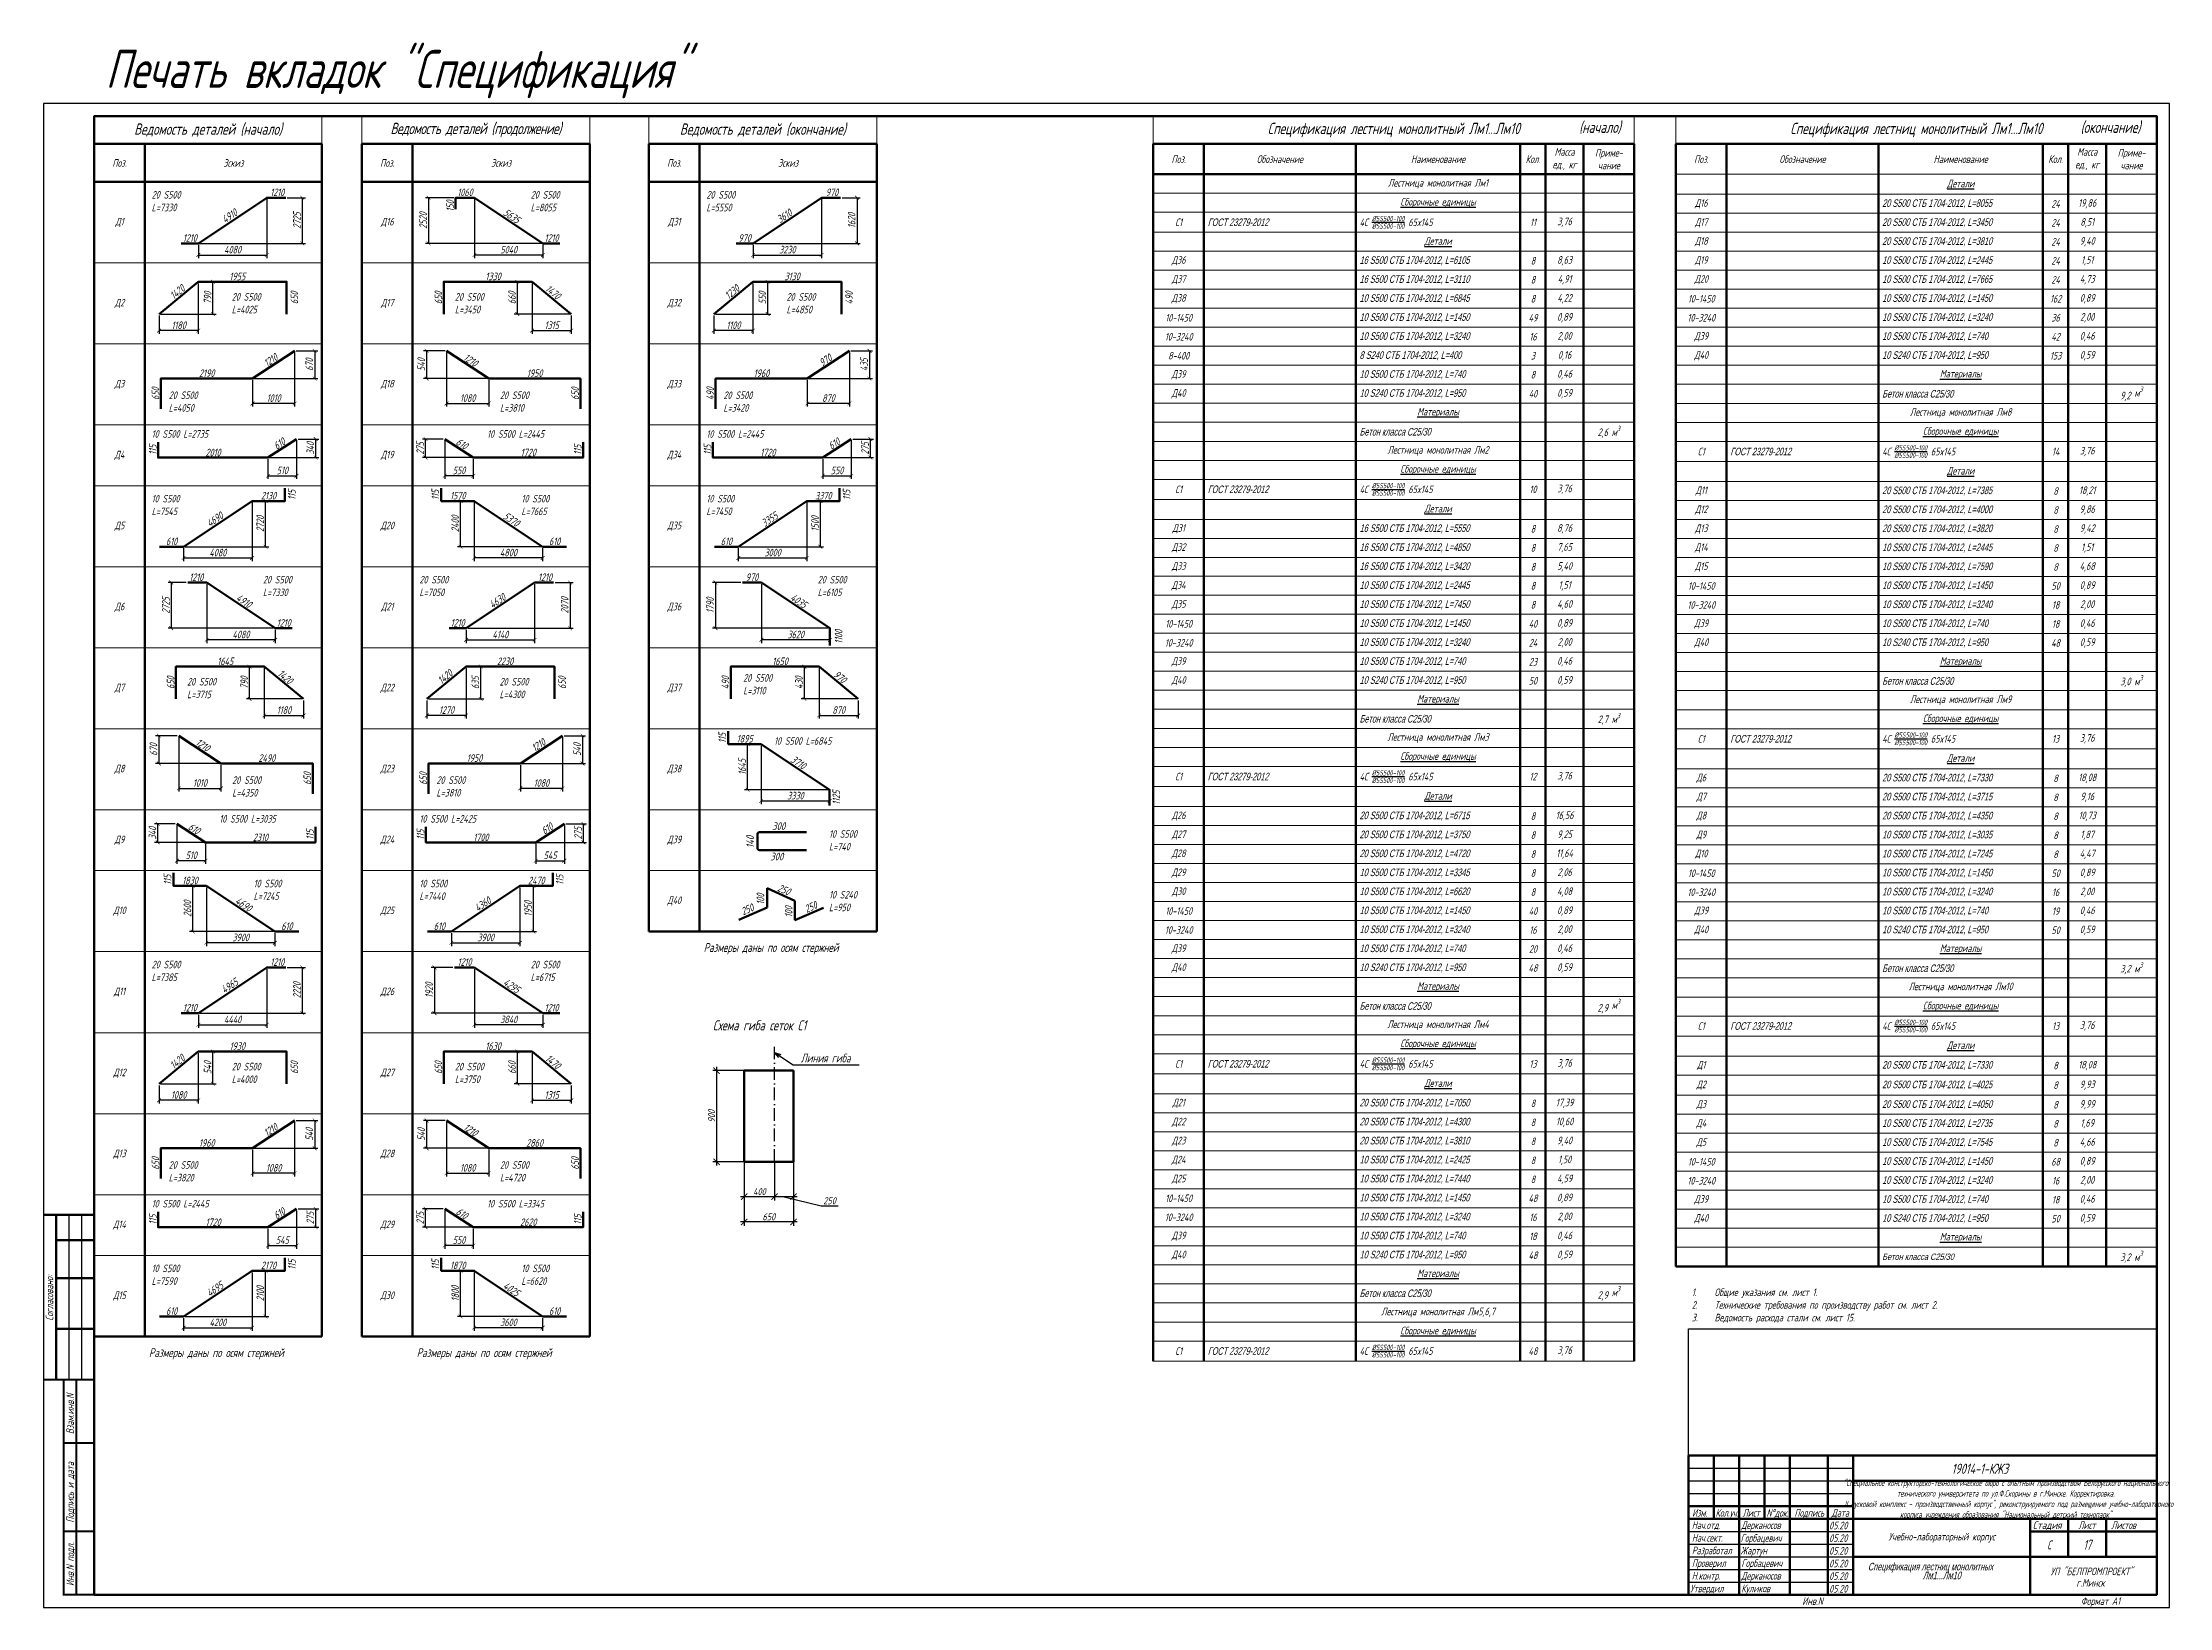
# Paper-space layout 'Спецификация' of a CAD drawing. Header units: millimetres. Extents: x 0 to 840, y 0 to 1163.
# Drawn here: x 0 to 840, y 0 to 618 of the extents above; entities that cross this region are included whole.
import ezdxf
from ezdxf.enums import TextEntityAlignment as Align

# ---------------------------------------------------------------- set-up
doc = ezdxf.new("R2010")
doc.units = ezdxf.units.MM
doc.linetypes.add('ОСЕВАЯ_МЕЛКАЯ', pattern=[8, 5, -1.5, 0, -1.5])
doc.layers.get('Defpoints').update_dxf_attribs({"color": 8})
doc.layers.add('!bru Текст', color=124, linetype='Continuous')
for name, color, linetype, lineweight in [('Обозначение', 94, 'Continuous', 25), ('Обозначения', 82, 'Continuous', 25), ('Основная', 7, 'Continuous', 60), ('Пост 0.13', 217, 'Continuous', 13)]:
    doc.layers.add(name, color=color, linetype=linetype, lineweight=lineweight)
doc.styles.add('3', font='simplex.shx', dxfattribs={"width": 0.7, "oblique": 15, "height": 3})
doc.styles.add('3.0', font='simplex.shx', dxfattribs={"width": 0.7, "oblique": 15, "height": 2.8})
doc.styles.add('Build', font='simplex.shx', dxfattribs={"width": 0.7, "oblique": 15})
doc.styles.add('KJ', font='simplex.shx', dxfattribs={"width": 0.7, "oblique": 15})
doc.styles.get("Standard").update_dxf_attribs({"font": 'simplex.shx', "width": 0.7, "oblique": 15, "height": 3})
doc.styles.add('ПРОМКАД', font='simplex.shx', dxfattribs={"width": 0.8, "oblique": 15})
doc.styles.add('стиль1', font='romans.shx', dxfattribs={"width": 0.7, "oblique": 15})
doc.styles.add('стиль2-3.25', font='simplex.shx', dxfattribs={"width": 0.7, "oblique": 15, "height": 3.3})
doc.dimstyles.new('20-3', dxfattribs={"dimtxt": 3.3, "dimasz": 2.5, "dimexe": 1.5, "dimexo": 0, "dimtad": 1, "dimdec": 0, "dimlfac": 20, "dimrnd": 5, "dimtxsty": 'стиль2-3.25', "dimblk": 'ARCHTICK', "dimcen": 2.5, "dimdle": 1.5, "dimadec": 0, "dimazin": 0, "dimtfac": 1, "dimtdec": 0, "dimtmove": 1, "dimatfit": 3, "dimldrblk": 'OPEN30', "dimfxl": 1, "dimarcsym": 0})
doc.dimstyles.new('50-28', dxfattribs={"dimtxt": 2.8, "dimasz": 2.5, "dimexe": 1.5, "dimexo": 0, "dimgap": 0.6, "dimtad": 1, "dimdec": 0, "dimlfac": 50, "dimtxsty": '3.0', "dimblk": 'ARCHTICK', "dimcen": 2.5, "dimdle": 1.5, "dimazin": 0, "dimtfac": 1, "dimtdec": 0, "dimtmove": 1, "dimatfit": 3, "dimldrblk": 'OPEN30', "dimfxl": 1.5, "dimarcsym": 0})
doc.dimstyles.new('50-3', dxfattribs={"dimtxt": 3, "dimasz": 2.5, "dimexe": 1.5, "dimexo": 0, "dimgap": 0.6, "dimtad": 1, "dimdec": 0, "dimlfac": 50, "dimtxsty": '3.0', "dimblk": 'ARCHTICK', "dimcen": 2.5, "dimdle": 1.5, "dimadec": 0, "dimazin": 0, "dimtfac": 1, "dimtdec": 0, "dimtmove": 1, "dimatfit": 3, "dimldrblk": 'OPEN30', "dimfxl": 1.5, "dimarcsym": 0})
doc.dimstyles.new('Default', dxfattribs={"dimtxt": 3, "dimasz": 1.5, "dimexe": 1.25, "dimexo": 0.625, "dimtad": 1, "dimdec": 0, "dimtxsty": 'Standard', "dimblk": 'ARCHTICK', "dimcen": 2.5, "dimadec": 0, "dimazin": 0, "dimtfac": 1, "dimtdec": 0, "dimtmove": 0, "dimatfit": 3, "dimfxl": 1, "dimarcsym": 0})

psp = doc.layouts.new('Спецификация')

# ---------------------------------------------------------------- texts
at = {"layer": '!bru Текст', "char_height": 3.5, "width": 89.99997, "attachment_point": 5, "style": 'Build'}
for insert in [(287.483, 260.154), (68.29, 100.154), (174.096, 100.154)]:
    psp.add_mtext('Размеры даны по осям стержней', dxfattribs=dict(at, insert=insert))
at = {"color": 7, "style": 'KJ', "oblique": 15, "width": 0.8}
psp.add_text('140', height=3, rotation=90, dxfattribs=at).set_placement((280.694, 299.911))
for p in [(287.884, 307.053), (287.131, 295.065)]:
    psp.add_text('300', height=3, dxfattribs=at).set_placement(p)
at = {"oblique": 15, "width": 0.7}
for s, rotation, style, p in [('250', 24, 'KJ', (276.44, 273.301)), ('100', 90, 'KJ', (284.764, 277.551)), ('250', 336, 'KJ', (289.709, 283.094)), ('250', 24, 'KJ', (301.521, 274.282)), ('100', 90, 'KJ', (295.889, 272.538)), ('Согласовано:', 90, 'KJ', (3.831, 113.228)), ('Согласовано:', 90, 'KJ', (3.831, 113.228)), ('Взам.инв.N', 90, '3', (12, 68.431)), ('Подпись и дата', 90, '3', (12, 33.453)), ('Инв.N подл.', 90, '3', (12, 8.453))]:
    psp.add_text(s, height=3, rotation=rotation, dxfattribs=dict(at, style=style)).set_placement(p)
at = {"color": 7, "lineweight": 30, "style": 'стиль1', "oblique": 15, "width": 0.7}
psp.add_text('Схема гиба сеток С1', height=4, dxfattribs=at).set_placement((264.463, 227.908))
at = {"color": 7, "lineweight": 25, "style": 'стиль1', "oblique": 15, "width": 0.7}
psp.add_text('Линия гиба', height=3.5, dxfattribs=at).set_placement((299.206, 215.242))
at = {"layer": 'Defpoints', "color": 1, "insert": (24.514, 615.119), "char_height": 15, "attachment_point": 1}
psp.add_mtext_dynamic_manual_height_columns('Печать вкладок "Спецификация"', width=776.14811, gutter_width=15, heights=[0], dxfattribs=at)
at = {"layer": 'Defpoints', "char_height": 3, "attachment_point": 1}
for s, insert in [('20 S500^JL=7330', (42.705, 559.407)), ('20 S500^JL=8055', (192.469, 559.407)), ('20 S500^JL=5550', (261.899, 559.407)), ('20 S500^JL=4025', (74.356, 519.106)), ('20 S500^JL=3450', (162.526, 519.106)), ('20 S500^JL=4850', (293.55, 519.106)), ('20 S500^JL=4050', (49.431, 480.254)), ('20 S500^JL=3810', (180.337, 480.254)), ('20 S500^JL=3420', (268.625, 480.254)), ('10 S500 L=2735', (42.705, 464.96)), ('10 S500 L=2445', (175.239, 464.96)), ('10 S500 L=2445', (261.899, 464.96)), ('10 S500^JL=7545', (42.705, 439.407)), ('10 S500^JL=7665', (188.806, 439.407)), ('10 S500^JL=7450', (261.899, 439.407)), ('20 S500^JL=7330', (86.663, 407.407)), ('20 S500^JL=7050', (148.512, 407.407)), ('20 S500^JL=6105', (305.856, 407.407)), ('20 S500^JL=3715', (56.719, 367.106)), ('20 S500^JL=4300', (180.163, 367.106)), ('20 S500^JL=3110', (276.432, 368.615, -100)), ('10 S500 L=6845', (288.626, 343.709)), ('20 S500^JL=4350', (74.53, 328.254)), ('20 S500^JL=3810', (155.238, 328.254)), ('10 S500 L=3035', (69.432, 312.96)), ('10 S500 L=2425', (148.512, 312.96)), ('10 S500^JL=740', (310.333, 306.977)), ('10 S500^JL=7245', (82.999, 287.407)), ('10 S500^JL=7440', (148.512, 287.407)), ('10 S240^JL=950', (310.333, 282.977)), ('20 S500^JL=7385', (42.705, 255.407)), ('20 S500^JL=6715', (192.469, 255.407)), ('20 S500^JL=4000', (74.356, 215.106)), ('20 S500^JL=3750', (162.526, 215.106)), ('20 S500^JL=3820', (49.431, 176.254)), ('20 S500^JL=4720', (180.337, 176.254)), ('10 S500 L=2445', (42.705, 160.96)), ('10 S500 L=3345', (175.239, 160.96)), ('10 S500^JL=7590', (42.705, 135.407)), ('10 S500^JL=6620', (188.806, 135.407))]:
    psp.add_mtext_dynamic_manual_height_columns(s, width=75.91189, gutter_width=15, heights=[0], dxfattribs=dict(at, insert=insert))
at = {"layer": 'Обозначение', "color": 1, "lineweight": 30, "style": '3.0', "oblique": 15, "width": 0.7}
psp.add_text('19014-1-КЖ3', height=4, dxfattribs=at).set_placement((753.907, 52.77))
at = {"layer": 'Обозначение', "color": 0, "linetype": 'Continuous', "style": '3.0', "oblique": 15}
for s, width, p in [('Нач.отд.', 0.6, (651.256, 31)), ('Изм.   ', 0.6, (651.382, 35.869)), ('Кол.уч.', 0.6, (660.653, 35.869)), ('Дерканосов', 0.6, (670.846, 31)), ('Лист', 0.6, (671.338, 35.869)), ('N%%dдок.', 0.6, (680.798, 35.843)), ('Подпись', 0.6, (691.834, 35.869)), ('Дата', 0.6, (706.518, 35.869)), ('Лист  ', 0.6, (804.007, 31)), ('Листов ', 0.6, (817, 31)), ('Нач.сект.', 0.6, (651.303, 26)), ('Горбацевич', 0.6, (670.56, 25.927)), ('Разработал', 0.6, (651.303, 21)), ('Проверил', 0.6, (651.303, 16)), ('Жартун', 0.6, (670.56, 20.927)), ('Горбацевич', 0.6, (670.846, 16)), ('Утвердил', 0.6, (650.672, 6)), ('Н.контр.', 0.6, (651.256, 11)), ('Дерканосов', 0.6, (670.846, 11)), ('Куликов', 0.6, (670.846, 6)), ('УП "БЕЛПРОМПРОЕКТ"', 0.7, (793.023, 12.733)), ('г.Минск', 0.7, (803.223, 8.233))]:
    psp.add_text(s, height=3, dxfattribs=dict(at, width=width)).set_placement(p)
at = {"layer": 'Обозначение', "color": 1, "linetype": 'Continuous', "style": '3.0', "oblique": 15, "width": 0.65}
for p in [(705.529, 30.864), (705.529, 25.864), (705.529, 20.864), (705.529, 15.864), (705.529, 10.864), (705.529, 5.864)]:
    psp.add_text('05.20', height=3, dxfattribs=at).set_placement(p)
at = {"layer": 'Обозначение', "color": 0, "linetype": 'Continuous', "style": '3.0', "oblique": 15, "width": 0.64539}
psp.add_text('Стадия ', height=3, dxfattribs=at).set_placement((786, 31), (799, 31), align=Align.FIT)
at = {"layer": 'Обозначение', "color": 1, "linetype": 'Continuous', "lineweight": 30, "style": '3.0', "oblique": 15, "width": 0.6}
for s, height, p in [('С', 3.5, (792.5, 24.716)), ('17', 4, (807.5, 24.716))]:
    psp.add_text(s, height=height, dxfattribs=at).set_placement(p, align=Align.MIDDLE)
at = {"layer": 'Обозначение', "style": 'ПРОМКАД', "oblique": 15, "width": 0.7}
for s, p in [('Инв.N', (694.883, 1)), ('Формат A1', (805, 1))]:
    psp.add_text(s, height=3, dxfattribs=at).set_placement(p)
at = {"layer": 'Обозначение', "char_height": 4.5, "attachment_point": 1}
for s, insert in [('(начало)', (606.71, 586.847)), ('\\pi19.74477;(окончание)', (785.144, 586.847))]:
    psp.add_mtext_dynamic_manual_height_columns(s, width=48.29862, gutter_width=15, heights=[0], dxfattribs=dict(at, insert=insert))
at = {"layer": 'Обозначение', "color": 18, "true_color": 0x000000, "insert": (651.256, 125.978), "char_height": 3, "width": 184.71551, "attachment_point": 1, "style": '3.0'}
psp.add_mtext('\\A1;\\pi-9,l9,t9;1.^IОбщие указания см. лист 1.   \\P2.^IТехнические требования по производству работ см. лист 2.\\P3.^IВедомость расхода стали см. лист 15.', dxfattribs=at)
at = {"layer": 'Обозначение', "color": 0, "insert": (775.32, 42.602), "char_height": 2.5, "attachment_point": 5, "style": '3.0'}
psp.add_mtext_dynamic_manual_height_columns('{\\W0.6;"Специальное конструкторско-технологическое бюро с опытным производством Белорусского национального технического университета по ул.Ф.Скорины в г.Минске. Корректировка.    \\P  II пусковой комплекс - производственный корпус", реконструируемого под размещение учебно-лабораторного корпуса учреждения образования "Национальный детский технопарк"}', width=119.57522, gutter_width=12.5, heights=[44.135], dxfattribs=at)
at = {"layer": 'Обозначение', "color": 0, "linetype": 'Continuous', "insert": (749.999, 27.533), "char_height": 3, "attachment_point": 5, "style": '3.0'}
psp.add_mtext_dynamic_manual_height_columns('Учебно-лабораторный корпус', width=68.43028, gutter_width=12.5, heights=[15], dxfattribs=at)
at = {"layer": 'Обозначение', "color": 1, "insert": (716.463, 17.628), "char_height": 3, "width": 68.53698, "attachment_point": 1, "line_spacing_factor": 0.7, "style": '3.0'}
psp.add_mtext('\\pi4.39624;{\\fMS Sans Serif|b0|i0|c204|p0;\\C0;Спецификация лестниц монолитных \\P\\pi26.04312;Лм1...Лм10\\H1.5x; }', dxfattribs=at)

# ---------------------------------------------------------------- blocks, each defined once
blk = doc.blocks.new('*U18')
at = {"layer": 'Обозначения'}
blk.add_lwpolyline([(0, 0), (840, 0), (840, 594), (0, 594)], close=True, dxfattribs=at)
at = {"layer": 'Обозначения', "lineweight": 60}
blk.add_lwpolyline([(20, 5), (835, 5), (835, 589), (20, 589)], close=True, dxfattribs=at)
blk = doc.blocks.new('_ArchTick')
at = {"color": 0, "linetype": 'ByBlock', "const_width": 0.15}
blk.add_lwpolyline([(-0.5, -0.5), (0.5, 0.5)], dxfattribs=at)
blk = doc.blocks.new('*D350')
at = {"color": 0, "lineweight": -2, "transparency": 16777216}
for p, q in [((276.82, 212), (264.42, 212)), ((265.92, 213.5), (265.92, 174.5)), ((276.82, 176), (264.42, 176))]:
    blk.add_line(p, q, dxfattribs=at)
at = {"layer": 'Defpoints', "color": 0, "transparency": 16777216}
for p in [(276.82, 212), (265.92, 176), (276.82, 176)]:
    blk.add_point(p, dxfattribs=at)
at = {"color": 0, "lineweight": -2, "transparency": 16777216, "xscale": 2.5, "yscale": 2.5, "zscale": 2.5}
for p, rotation in [((265.92, 212), 90), ((265.92, 176), 270)]:
    blk.add_blockref('_ArchTick', p, dxfattribs=dict(at, rotation=rotation))
at = {"color": 0, "lineweight": 25, "transparency": 16777216, "insert": (263.92, 194), "char_height": 2.8, "attachment_point": 5, "rotation": 90, "style": '3.0'}
blk.add_mtext('900', dxfattribs=at)
blk = doc.blocks.new('_Open30')
at = {"color": 0, "linetype": 'ByBlock', "lineweight": -2}
for p, q in [((-1, 0.27), (0, 0)), ((0, 0), (-1, -0.27)), ((0, 0), (-1, 0))]:
    blk.add_line(p, q, dxfattribs=at)
blk = doc.blocks.new('*D351')
at = {"color": 0, "lineweight": -2, "transparency": 16777216}
for p, q in [((276.82, 176), (276.82, 150.76)), ((296.32, 176), (296.32, 150.76)), ((297.82, 152.26), (275.32, 152.26))]:
    blk.add_line(p, q, dxfattribs=at)
at = {"layer": 'Defpoints', "color": 0, "transparency": 16777216}
for p in [(276.82, 176), (296.32, 176), (276.82, 152.26)]:
    blk.add_point(p, dxfattribs=at)
at = {"color": 0, "lineweight": -2, "transparency": 16777216, "xscale": 2.5, "yscale": 2.5, "zscale": 2.5, "rotation": 180}
blk.add_blockref('_ArchTick', (276.82, 152.26), dxfattribs=at)
at = {"color": 0, "lineweight": -2, "transparency": 16777216, "xscale": 2.5, "yscale": 2.5, "zscale": 2.5}
blk.add_blockref('_ArchTick', (296.32, 152.26), dxfattribs=at)
at = {"color": 0, "lineweight": 25, "transparency": 16777216, "insert": (286.57, 154.26), "char_height": 2.8, "attachment_point": 5, "style": '3.0'}
blk.add_mtext('650', dxfattribs=at)
blk = doc.blocks.new('*D352')
at = {"color": 0, "lineweight": -2, "transparency": 16777216}
for p, q in [((288.82, 176), (288.82, 160.72)), ((296.32, 176), (296.32, 160.72)), ((297.82, 162.22), (287.32, 162.22)), ((292.57, 162.22), (307.19, 158.63)), ((307.19, 158.63), (313.95, 158.63))]:
    blk.add_line(p, q, dxfattribs=at)
at = {"layer": 'Defpoints', "color": 0, "transparency": 16777216}
for p in [(288.82, 176), (296.32, 176), (288.82, 162.22)]:
    blk.add_point(p, dxfattribs=at)
at = {"color": 0, "lineweight": -2, "transparency": 16777216, "xscale": 2.5, "yscale": 2.5, "zscale": 2.5, "rotation": 180}
blk.add_blockref('_ArchTick', (288.82, 162.22), dxfattribs=at)
at = {"color": 0, "lineweight": -2, "transparency": 16777216, "xscale": 2.5, "yscale": 2.5, "zscale": 2.5}
blk.add_blockref('_ArchTick', (296.32, 162.22), dxfattribs=at)
at = {"color": 0, "lineweight": 25, "transparency": 16777216, "insert": (310.57, 160.63), "char_height": 2.8, "attachment_point": 5, "style": '3.0'}
blk.add_mtext('250', dxfattribs=at)
blk = doc.blocks.new('*D353')
at = {"color": 0, "lineweight": -2, "transparency": 16777216}
for p, q in [((276.82, 176), (276.82, 160.72)), ((288.82, 176), (288.82, 160.72)), ((290.32, 162.22), (275.32, 162.22))]:
    blk.add_line(p, q, dxfattribs=at)
at = {"layer": 'Defpoints', "color": 0, "transparency": 16777216}
for p in [(276.82, 176), (288.82, 176), (276.82, 162.22)]:
    blk.add_point(p, dxfattribs=at)
at = {"color": 0, "lineweight": -2, "transparency": 16777216, "xscale": 2.5, "yscale": 2.5, "zscale": 2.5, "rotation": 180}
blk.add_blockref('_ArchTick', (276.82, 162.22), dxfattribs=at)
at = {"color": 0, "lineweight": -2, "transparency": 16777216, "xscale": 2.5, "yscale": 2.5, "zscale": 2.5}
blk.add_blockref('_ArchTick', (288.82, 162.22), dxfattribs=at)
at = {"color": 0, "lineweight": 25, "transparency": 16777216, "insert": (282.82, 164.22), "char_height": 2.8, "attachment_point": 5, "style": '3.0'}
blk.add_mtext('400', dxfattribs=at)
blk = doc.blocks.new('*T792')
at = {"layer": 'Defpoints', "color": 8, "linetype": 'ByBlock', "lineweight": 0, "transparency": 16777216}
for p, q in [((0, 0), (90, 0)), ((0, 0), (0, -11)), ((90, 0), (90, -11))]:
    blk.add_line(p, q, dxfattribs=at)
at = {"layer": 'Обозначения', "color": 0, "linetype": 'Continuous', "lineweight": 60, "transparency": 16777216}
for p, q in [((0, -11), (90, -11)), ((0, -11), (0, -482)), ((20, -11), (20, -482)), ((90, -11), (90, -482)), ((0, -26), (90, -26)), ((0, -482), (90, -482))]:
    blk.add_line(p, q, dxfattribs=at)
at = {"layer": 'Обозначения', "color": 0, "linetype": 'Continuous', "lineweight": 15, "transparency": 16777216}
for p, q in [((0, -58), (90, -58)), ((0, -90), (90, -90)), ((0, -122), (90, -122)), ((0, -146), (90, -146)), ((0, -178), (90, -178)), ((0, -210), (90, -210)), ((0, -242), (90, -242)), ((0, -274), (90, -274)), ((0, -298), (90, -298)), ((0, -330), (90, -330)), ((0, -362), (90, -362)), ((0, -394), (90, -394)), ((0, -426), (90, -426)), ((0, -450), (90, -450))]:
    blk.add_line(p, q, dxfattribs=at)
at = {"layer": 'Обозначения', "color": 0, "transparency": 16777216, "attachment_point": 5}
for s, insert, char_height, width in [('Ведомость деталей (начало)', (45, -5.5), 4.5, 87), ('Поз.', (10, -18.5), 3, 17), ('Эскиз', (55, -18.5), 3, 67), ('Д1', (10, -42), 3, 17), ('Д2', (10, -74), 3, 17), ('Д3', (10, -106), 3, 17), ('Д4', (10, -134), 3, 17), ('Д5', (10, -162), 3, 17), ('Д6', (10, -194), 3, 17), ('Д7', (10, -226), 3, 17), ('Д8', (10, -258), 3, 17), ('Д9', (10, -286), 3, 17), ('Д10', (10, -314), 3, 17), ('Д11', (10, -346), 3, 17), ('Д12', (10, -378), 3, 17), ('Д13', (10, -410), 3, 17), ('Д14', (10, -438), 3, 17), ('Д15', (10, -466), 3, 17)]:
    blk.add_mtext(s, dxfattribs=dict(at, insert=insert, char_height=char_height, width=width))
blk = doc.blocks.new('*D976')
at = {"layer": 'Defpoints', "color": 0, "transparency": 16777216}
for p in [(82.38, 436.96, -33.33), (82.38, 436.96), (55.33, 418.93)]:
    blk.add_point(p, dxfattribs=at)
at = {"layer": 'Обозначение', "color": 0, "transparency": 16777216, "insert": (67.68, 429.71), "char_height": 3, "attachment_point": 5, "rotation": 33.69007}
blk.add_mtext('4690', dxfattribs=at)
blk = doc.blocks.new('*D977')
at = {"layer": 'Defpoints', "color": 0, "transparency": 16777216}
for p in [(82.38, 436.96), (95.37, 436.96, -33.33), (95.37, 436.96)]:
    blk.add_point(p, dxfattribs=at)
at = {"layer": 'Обозначение', "color": 0, "transparency": 16777216, "insert": (88.87, 439.09), "char_height": 3, "attachment_point": 5}
blk.add_mtext('2130', dxfattribs=at)
blk = doc.blocks.new('*D978')
at = {"layer": 'Defpoints', "color": 0, "transparency": 16777216}
for p in [(46.33, 485.33), (82.58, 485.33, -100), (82.58, 485.33)]:
    blk.add_point(p, dxfattribs=at)
at = {"layer": 'Обозначение', "color": 0, "transparency": 16777216, "insert": (64.46, 487.46), "char_height": 3, "attachment_point": 5}
blk.add_mtext('2190', dxfattribs=at)
blk = doc.blocks.new('*D979')
at = {"layer": 'Defpoints', "color": 0, "transparency": 16777216}
for p in [(99.22, 496.3, -100), (99.22, 496.3), (82.58, 485.33, -100)]:
    blk.add_point(p, dxfattribs=at)
at = {"layer": 'Обозначение', "color": 0, "transparency": 16777216, "insert": (89.73, 492.59), "char_height": 3, "attachment_point": 5, "rotation": 33.38867}
blk.add_mtext('1210', dxfattribs=at)
blk = doc.blocks.new('*D980')
at = {"layer": 'Defpoints', "color": 0, "transparency": 16777216}
for p in [(61.12, 523.55, -100), (61.12, 523.55), (45.64, 510.82, -100)]:
    blk.add_point(p, dxfattribs=at)
at = {"layer": 'Обозначение', "color": 0, "transparency": 16777216, "insert": (52.86, 519.51), "char_height": 3, "attachment_point": 5, "rotation": 39.42652}
blk.add_mtext('1420', dxfattribs=at)
blk = doc.blocks.new('*D981')
at = {"layer": 'Defpoints', "color": 0, "transparency": 16777216}
for p in [(57.07, 523.55), (96.03, 523.55, -100), (96.03, 523.55)]:
    blk.add_point(p, dxfattribs=at)
at = {"layer": 'Обозначение', "color": 0, "transparency": 16777216, "insert": (76.55, 525.68), "char_height": 3, "attachment_point": 5}
blk.add_mtext('1955', dxfattribs=at)
blk = doc.blocks.new('*D982')
at = {"layer": 'Defpoints', "color": 0, "transparency": 16777216}
for p in [(54.42, 538.73, -33.33), (61.16, 538.73, -33.33), (61.16, 538.73)]:
    blk.add_point(p, dxfattribs=at)
at = {"layer": 'Обозначение', "color": 0, "transparency": 16777216, "insert": (57.79, 540.85), "char_height": 3, "attachment_point": 5}
blk.add_mtext('1210', dxfattribs=at)
blk = doc.blocks.new('*D983')
at = {"layer": 'Defpoints', "color": 0, "transparency": 16777216}
for p in [(88.21, 556.76, -33.33), (88.21, 556.76), (61.16, 538.73)]:
    blk.add_point(p, dxfattribs=at)
at = {"layer": 'Обозначение', "color": 0, "transparency": 16777216, "insert": (73.51, 549.51), "char_height": 3, "attachment_point": 5, "rotation": 33.69007}
blk.add_mtext('4910', dxfattribs=at)
blk = doc.blocks.new('*D984')
at = {"layer": 'Defpoints', "color": 0, "transparency": 16777216}
for p in [(88.21, 556.76), (95.69, 556.76, -33.33), (95.69, 556.76)]:
    blk.add_point(p, dxfattribs=at)
at = {"layer": 'Обозначение', "color": 0, "transparency": 16777216, "insert": (92.33, 558.89), "char_height": 3, "attachment_point": 5}
blk.add_mtext('1210', dxfattribs=at)
blk = doc.blocks.new('*D985')
at = {"layer": 'Defpoints', "color": 0, "transparency": 16777216}
for p in [(45.28, 454), (88.68, 454, -100), (88.68, 454)]:
    blk.add_point(p, dxfattribs=at)
at = {"layer": 'Обозначение', "color": 0, "transparency": 16777216, "insert": (66.98, 456.13), "char_height": 3, "attachment_point": 5}
blk.add_mtext('2010', dxfattribs=at)
blk = doc.blocks.new('*D986')
at = {"layer": 'Defpoints', "color": 0, "transparency": 16777216}
for p in [(88.68, 454.15, -100), (99.97, 461.44, -100), (99.97, 461.44)]:
    blk.add_point(p, dxfattribs=at)
at = {"layer": 'Обозначение', "color": 0, "transparency": 16777216, "insert": (93.18, 459.58), "char_height": 3, "attachment_point": 5, "rotation": 32.85823}
blk.add_mtext('610', dxfattribs=at)
blk = doc.blocks.new('*D987')
at = {"layer": 'Defpoints', "color": 0, "transparency": 16777216}
for p in [(82.38, 436.96, -33.33), (55.33, 418.93, -33.33), (82.38, 414.48)]:
    blk.add_point(p, dxfattribs=at)
at = {"layer": 'Обозначение', "color": 0, "lineweight": -2, "transparency": 16777216}
for p, q in [((82.38, 436.34), (82.38, 413.23)), ((55.33, 418.3), (55.33, 413.23)), ((55.33, 414.48), (82.38, 414.48))]:
    blk.add_line(p, q, dxfattribs=at)
at = {"layer": 'Обозначение', "color": 0, "lineweight": -2, "transparency": 16777216, "xscale": 1.5, "yscale": 1.5, "zscale": 1.5, "rotation": 180}
blk.add_blockref('_ArchTick', (55.33, 414.48), dxfattribs=at)
at = {"layer": 'Обозначение', "color": 0, "lineweight": -2, "transparency": 16777216, "xscale": 1.5, "yscale": 1.5, "zscale": 1.5}
blk.add_blockref('_ArchTick', (82.38, 414.48), dxfattribs=at)
at = {"layer": 'Обозначение', "color": 0, "transparency": 16777216, "insert": (68.86, 416.61), "char_height": 3, "attachment_point": 5}
blk.add_mtext('4080', dxfattribs=at)
blk = doc.blocks.new('*D988')
at = {"layer": 'Defpoints', "color": 0, "transparency": 16777216}
for p in [(82.38, 436.96, -33.33), (87.75, 436.96), (55.33, 418.93, -33.33)]:
    blk.add_point(p, dxfattribs=at)
at = {"layer": 'Обозначение', "color": 0, "lineweight": -2, "transparency": 16777216}
for p, q in [((83.01, 436.96), (89, 436.96)), ((87.75, 418.93), (87.75, 436.96)), ((55.96, 418.93), (89, 418.93))]:
    blk.add_line(p, q, dxfattribs=at)
at = {"layer": 'Обозначение', "color": 0, "lineweight": -2, "transparency": 16777216, "xscale": 1.5, "yscale": 1.5, "zscale": 1.5}
for p, rotation in [((87.75, 436.96), 90), ((87.75, 418.93), 270)]:
    blk.add_blockref('_ArchTick', p, dxfattribs=dict(at, rotation=rotation))
at = {"layer": 'Обозначение', "color": 0, "transparency": 16777216, "insert": (85.62, 427.95), "char_height": 3, "attachment_point": 5, "rotation": 90}
blk.add_mtext('2720', dxfattribs=at)
blk = doc.blocks.new('*D989')
at = {"layer": 'Defpoints', "color": 0, "transparency": 16777216}
for p in [(99.22, 496.3, -100), (82.58, 485.33, -100), (107.13, 485.33)]:
    blk.add_point(p, dxfattribs=at)
at = {"layer": 'Обозначение', "color": 0, "lineweight": -2, "transparency": 16777216}
for p, q in [((99.85, 496.3), (108.38, 496.3)), ((107.13, 496.3), (107.13, 485.33)), ((83.21, 485.33), (108.38, 485.33))]:
    blk.add_line(p, q, dxfattribs=at)
at = {"layer": 'Обозначение', "color": 0, "lineweight": -2, "transparency": 16777216, "xscale": 1.5, "yscale": 1.5, "zscale": 1.5}
for p, rotation in [((107.13, 496.3), 90), ((107.13, 485.33), 270)]:
    blk.add_blockref('_ArchTick', p, dxfattribs=dict(at, rotation=rotation))
at = {"layer": 'Обозначение', "color": 0, "transparency": 16777216, "insert": (105, 490.82), "char_height": 3, "attachment_point": 5, "rotation": 90}
blk.add_mtext('670', dxfattribs=at)
blk = doc.blocks.new('*D990')
at = {"layer": 'Defpoints', "color": 0, "transparency": 16777216}
for p in [(99.22, 496.3, -100), (82.58, 485.33, -100), (82.58, 475.5)]:
    blk.add_point(p, dxfattribs=at)
at = {"layer": 'Обозначение', "color": 0, "lineweight": -2, "transparency": 16777216}
for p, q in [((99.22, 495.68), (99.22, 474.25)), ((82.58, 484.71), (82.58, 474.25)), ((99.22, 475.5), (82.58, 475.5))]:
    blk.add_line(p, q, dxfattribs=at)
at = {"layer": 'Обозначение', "color": 0, "lineweight": -2, "transparency": 16777216, "xscale": 1.5, "yscale": 1.5, "zscale": 1.5, "rotation": 180}
blk.add_blockref('_ArchTick', (82.58, 475.5), dxfattribs=at)
at = {"layer": 'Обозначение', "color": 0, "lineweight": -2, "transparency": 16777216, "xscale": 1.5, "yscale": 1.5, "zscale": 1.5}
blk.add_blockref('_ArchTick', (99.22, 475.5), dxfattribs=at)
at = {"layer": 'Обозначение', "color": 0, "transparency": 16777216, "insert": (90.9, 477.62), "char_height": 3, "attachment_point": 5}
blk.add_mtext('1010', dxfattribs=at)
blk = doc.blocks.new('*D991')
at = {"layer": 'Defpoints', "color": 0, "transparency": 16777216}
for p in [(61.12, 523.55, -100), (66.94, 523.55), (45.64, 510.82, -100)]:
    blk.add_point(p, dxfattribs=at)
at = {"layer": 'Обозначение', "color": 0, "lineweight": -2, "transparency": 16777216}
for p, q in [((61.75, 523.55), (68.19, 523.55)), ((66.94, 510.82), (66.94, 523.55)), ((46.26, 510.82), (68.19, 510.82))]:
    blk.add_line(p, q, dxfattribs=at)
at = {"layer": 'Обозначение', "color": 0, "lineweight": -2, "transparency": 16777216, "xscale": 1.5, "yscale": 1.5, "zscale": 1.5}
for p, rotation in [((66.94, 523.55), 90), ((66.94, 510.82), 270)]:
    blk.add_blockref('_ArchTick', p, dxfattribs=dict(at, rotation=rotation))
at = {"layer": 'Обозначение', "color": 0, "transparency": 16777216, "insert": (64.82, 517.19), "char_height": 3, "attachment_point": 5, "rotation": 90}
blk.add_mtext('790', dxfattribs=at)
blk = doc.blocks.new('*D956')
at = {"layer": 'Defpoints', "color": 0, "transparency": 16777216}
for p in [(61.12, 523.55, -100), (45.64, 510.82, -100), (45.64, 504.28)]:
    blk.add_point(p, dxfattribs=at)
at = {"layer": 'Обозначение', "color": 0, "lineweight": -2, "transparency": 16777216}
for p, q in [((61.12, 522.93), (61.12, 503.03)), ((45.64, 510.2), (45.64, 503.03)), ((61.12, 504.28), (45.64, 504.28))]:
    blk.add_line(p, q, dxfattribs=at)
at = {"layer": 'Обозначение', "color": 0, "lineweight": -2, "transparency": 16777216, "xscale": 1.5, "yscale": 1.5, "zscale": 1.5, "rotation": 180}
blk.add_blockref('_ArchTick', (45.64, 504.28), dxfattribs=at)
at = {"layer": 'Обозначение', "color": 0, "lineweight": -2, "transparency": 16777216, "xscale": 1.5, "yscale": 1.5, "zscale": 1.5}
blk.add_blockref('_ArchTick', (61.12, 504.28), dxfattribs=at)
at = {"layer": 'Обозначение', "color": 0, "transparency": 16777216, "insert": (53.38, 506.41), "char_height": 3, "attachment_point": 5}
blk.add_mtext('1180', dxfattribs=at)
blk = doc.blocks.new('*D957')
at = {"layer": 'Defpoints', "color": 0, "transparency": 16777216}
for p in [(95.69, 556.76, -33.33), (61.16, 538.73, -33.33), (102.23, 538.73)]:
    blk.add_point(p, dxfattribs=at)
at = {"layer": 'Обозначение', "color": 0, "lineweight": -2, "transparency": 16777216}
for p, q in [((96.32, 556.76), (103.48, 556.76)), ((102.23, 556.76), (102.23, 538.73)), ((61.79, 538.73), (103.48, 538.73))]:
    blk.add_line(p, q, dxfattribs=at)
at = {"layer": 'Обозначение', "color": 0, "lineweight": -2, "transparency": 16777216, "xscale": 1.5, "yscale": 1.5, "zscale": 1.5}
for p, rotation in [((102.23, 556.76), 90), ((102.23, 538.73), 270)]:
    blk.add_blockref('_ArchTick', p, dxfattribs=dict(at, rotation=rotation))
at = {"layer": 'Обозначение', "color": 0, "transparency": 16777216, "insert": (100.11, 547.75), "char_height": 3, "attachment_point": 5, "rotation": 90}
blk.add_mtext('2725', dxfattribs=at)
blk = doc.blocks.new('*D958')
at = {"layer": 'Defpoints', "color": 0, "transparency": 16777216}
for p in [(88.21, 556.76, -33.33), (61.16, 538.73, -33.33), (88.21, 534.13)]:
    blk.add_point(p, dxfattribs=at)
at = {"layer": 'Обозначение', "color": 0, "lineweight": -2, "transparency": 16777216}
for p, q in [((88.21, 556.14), (88.21, 532.88)), ((61.16, 538.1), (61.16, 532.88)), ((61.16, 534.13), (88.21, 534.13))]:
    blk.add_line(p, q, dxfattribs=at)
at = {"layer": 'Обозначение', "color": 0, "lineweight": -2, "transparency": 16777216, "xscale": 1.5, "yscale": 1.5, "zscale": 1.5, "rotation": 180}
blk.add_blockref('_ArchTick', (61.16, 534.13), dxfattribs=at)
at = {"layer": 'Обозначение', "color": 0, "lineweight": -2, "transparency": 16777216, "xscale": 1.5, "yscale": 1.5, "zscale": 1.5}
blk.add_blockref('_ArchTick', (88.21, 534.13), dxfattribs=at)
at = {"layer": 'Обозначение', "color": 0, "transparency": 16777216, "insert": (74.69, 536.25), "char_height": 3, "attachment_point": 5}
blk.add_mtext('4080', dxfattribs=at)
blk = doc.blocks.new('*D959')
at = {"layer": 'Defpoints', "color": 0, "transparency": 16777216}
for p in [(88.68, 454.15, -100), (99.97, 461.44, -100), (107.53, 461.44)]:
    blk.add_point(p, dxfattribs=at)
at = {"layer": 'Обозначение', "color": 0, "lineweight": -2, "transparency": 16777216}
for p, q in [((89.31, 454.15), (108.78, 454.15)), ((100.6, 461.44), (108.78, 461.44)), ((107.53, 454.15), (107.53, 461.44))]:
    blk.add_line(p, q, dxfattribs=at)
at = {"layer": 'Обозначение', "color": 0, "lineweight": -2, "transparency": 16777216, "xscale": 1.5, "yscale": 1.5, "zscale": 1.5}
for p, rotation in [((107.53, 461.44), 90), ((107.53, 454.15), 270)]:
    blk.add_blockref('_ArchTick', p, dxfattribs=dict(at, rotation=rotation))
at = {"layer": 'Обозначение', "color": 0, "transparency": 16777216, "insert": (105.4, 457.79), "char_height": 3, "attachment_point": 5, "rotation": 90}
blk.add_mtext('340', dxfattribs=at)
blk = doc.blocks.new('*D960')
at = {"layer": 'Defpoints', "color": 0, "transparency": 16777216}
for p in [(88.68, 454.15, -100), (99.97, 461.44, -100), (99.97, 446.93)]:
    blk.add_point(p, dxfattribs=at)
at = {"layer": 'Обозначение', "color": 0, "lineweight": -2, "transparency": 16777216}
for p, q in [((99.97, 460.81), (99.97, 445.68)), ((88.68, 453.52), (88.68, 445.68)), ((88.68, 446.93), (99.97, 446.93))]:
    blk.add_line(p, q, dxfattribs=at)
at = {"layer": 'Обозначение', "color": 0, "lineweight": -2, "transparency": 16777216, "xscale": 1.5, "yscale": 1.5, "zscale": 1.5, "rotation": 180}
blk.add_blockref('_ArchTick', (88.68, 446.93), dxfattribs=at)
at = {"layer": 'Обозначение', "color": 0, "lineweight": -2, "transparency": 16777216, "xscale": 1.5, "yscale": 1.5, "zscale": 1.5}
blk.add_blockref('_ArchTick', (99.97, 446.93), dxfattribs=at)
at = {"layer": 'Обозначение', "color": 0, "transparency": 16777216, "insert": (94.33, 449.06), "char_height": 3, "attachment_point": 5}
blk.add_mtext('510', dxfattribs=at)
blk = doc.blocks.new('*D961')
at = {"layer": 'Defpoints', "color": 0, "transparency": 16777216}
for p in [(96.03, 523.55, -100), (101.23, 523.55), (96.03, 510.82, -100)]:
    blk.add_point(p, dxfattribs=at)
at = {"layer": 'Обозначение', "color": 0, "transparency": 16777216, "insert": (99.1, 517.19), "char_height": 3, "attachment_point": 5, "rotation": 90}
blk.add_mtext('650', dxfattribs=at)
blk = doc.blocks.new('*D962')
at = {"layer": 'Defpoints', "color": 0, "transparency": 16777216}
for p in [(46.33, 485.33, -100), (46.33, 485.33), (46.33, 473.34, -100)]:
    blk.add_point(p, dxfattribs=at)
at = {"layer": 'Обозначение', "color": 0, "transparency": 16777216, "insert": (44.21, 479.34), "char_height": 3, "attachment_point": 5, "rotation": 90}
blk.add_mtext('650', dxfattribs=at)
blk = doc.blocks.new('*D963')
at = {"layer": 'Defpoints', "color": 0, "transparency": 16777216}
for p in [(45.28, 460.24, -100), (45.28, 454.15, -100), (45.28, 454.15)]:
    blk.add_point(p, dxfattribs=at)
at = {"layer": 'Обозначение', "color": 0, "transparency": 16777216, "insert": (43.15, 457.19), "char_height": 3, "attachment_point": 5, "rotation": 90}
blk.add_mtext('115', dxfattribs=at)
blk = doc.blocks.new('*D964')
at = {"layer": 'Defpoints', "color": 0, "transparency": 16777216}
for p in [(100.25, 442.42, -100), (100.25, 436.32, -100), (100.25, 436.32)]:
    blk.add_point(p, dxfattribs=at)
at = {"layer": 'Обозначение', "color": 0, "transparency": 16777216, "insert": (98.12, 439.37), "char_height": 3, "attachment_point": 5, "rotation": 90}
blk.add_mtext('115', dxfattribs=at)
blk = doc.blocks.new('*D965')
at = {"layer": 'Defpoints', "color": 0, "transparency": 16777216}
for p in [(45.86, 418.93, -33.33), (45.86, 418.93), (55.33, 418.93, -33.33)]:
    blk.add_point(p, dxfattribs=at)
at = {"layer": 'Обозначение', "color": 0, "transparency": 16777216, "insert": (50.6, 421.05), "char_height": 3, "attachment_point": 5}
blk.add_mtext('610', dxfattribs=at)
blk = doc.blocks.new('*D966')
at = {"layer": 'Defpoints', "color": 0, "transparency": 16777216}
for p in [(64.34, 284.96, -33.33), (64.34, 284.96), (91.39, 266.93)]:
    blk.add_point(p, dxfattribs=at)
at = {"layer": 'Обозначение', "color": 0, "transparency": 16777216, "insert": (79.04, 277.71), "char_height": 3, "attachment_point": 5, "rotation": 326.30993}
blk.add_mtext('4690', dxfattribs=at)
blk = doc.blocks.new('*D967')
at = {"layer": 'Defpoints', "color": 0, "transparency": 16777216}
for p in [(51.35, 284.96, -33.33), (51.35, 284.96), (64.34, 284.96)]:
    blk.add_point(p, dxfattribs=at)
at = {"layer": 'Обозначение', "color": 0, "transparency": 16777216, "insert": (57.85, 287.09), "char_height": 3, "attachment_point": 5}
blk.add_mtext('1830', dxfattribs=at)
blk = doc.blocks.new('*D968')
at = {"layer": 'Defpoints', "color": 0, "transparency": 16777216}
for p in [(70.09, 333.33, -100), (70.09, 333.33), (106.34, 333.33)]:
    blk.add_point(p, dxfattribs=at)
at = {"layer": 'Обозначение', "color": 0, "transparency": 16777216, "insert": (88.21, 335.46), "char_height": 3, "attachment_point": 5}
blk.add_mtext('2490', dxfattribs=at)
blk = doc.blocks.new('*D969')
at = {"layer": 'Defpoints', "color": 0, "transparency": 16777216}
for p in [(53.45, 344.3, -100), (53.45, 344.3), (70.09, 333.33, -100)]:
    blk.add_point(p, dxfattribs=at)
at = {"layer": 'Обозначение', "color": 0, "transparency": 16777216, "insert": (62.94, 340.59), "char_height": 3, "attachment_point": 5, "rotation": 326.61133}
blk.add_mtext('1210', dxfattribs=at)
blk = doc.blocks.new('*D970')
at = {"layer": 'Defpoints', "color": 0, "transparency": 16777216}
for p in [(87.23, 371.55, -100), (87.23, 371.55), (102.72, 358.82, -100)]:
    blk.add_point(p, dxfattribs=at)
at = {"layer": 'Обозначение', "color": 0, "transparency": 16777216, "insert": (95.49, 367.51), "char_height": 3, "attachment_point": 5, "rotation": 320.57348}
blk.add_mtext('1420', dxfattribs=at)
blk = doc.blocks.new('*D971')
at = {"layer": 'Defpoints', "color": 0, "transparency": 16777216}
for p in [(52.32, 371.55, -100), (52.32, 371.55), (91.28, 371.55)]:
    blk.add_point(p, dxfattribs=at)
at = {"layer": 'Обозначение', "color": 0, "transparency": 16777216, "insert": (71.8, 373.68), "char_height": 3, "attachment_point": 5}
blk.add_mtext('1645', dxfattribs=at)
blk = doc.blocks.new('*D972')
at = {"layer": 'Defpoints', "color": 0, "transparency": 16777216}
for p in [(91.51, 386.73, -33.33), (91.51, 386.73), (98.25, 386.73, -33.33)]:
    blk.add_point(p, dxfattribs=at)
at = {"layer": 'Обозначение', "color": 0, "transparency": 16777216, "insert": (94.88, 388.85), "char_height": 3, "attachment_point": 5}
blk.add_mtext('1210', dxfattribs=at)
blk = doc.blocks.new('*D973')
at = {"layer": 'Defpoints', "color": 0, "transparency": 16777216}
for p in [(64.46, 404.76, -33.33), (64.46, 404.76), (91.51, 386.73)]:
    blk.add_point(p, dxfattribs=at)
at = {"layer": 'Обозначение', "color": 0, "transparency": 16777216, "insert": (79.16, 397.51), "char_height": 3, "attachment_point": 5, "rotation": 326.30993}
blk.add_mtext('4910', dxfattribs=at)
blk = doc.blocks.new('*D974')
at = {"layer": 'Defpoints', "color": 0, "transparency": 16777216}
for p in [(56.98, 404.76, -33.33), (56.98, 404.76), (64.46, 404.76)]:
    blk.add_point(p, dxfattribs=at)
at = {"layer": 'Обозначение', "color": 0, "transparency": 16777216, "insert": (60.35, 406.89), "char_height": 3, "attachment_point": 5}
blk.add_mtext('1210', dxfattribs=at)
blk = doc.blocks.new('*D975')
at = {"layer": 'Defpoints', "color": 0, "transparency": 16777216}
for p in [(63.99, 302, -100), (63.99, 302), (107.39, 302)]:
    blk.add_point(p, dxfattribs=at)
at = {"layer": 'Обозначение', "color": 0, "transparency": 16777216, "insert": (85.69, 304.13), "char_height": 3, "attachment_point": 5}
blk.add_mtext('2310', dxfattribs=at)
blk = doc.blocks.new('*D936')
at = {"layer": 'Defpoints', "color": 0, "transparency": 16777216}
for p in [(52.7, 309.44, -100), (52.7, 309.44), (63.99, 302.15, -100)]:
    blk.add_point(p, dxfattribs=at)
at = {"layer": 'Обозначение', "color": 0, "transparency": 16777216, "insert": (59.5, 307.58), "char_height": 3, "attachment_point": 5, "rotation": 327.14177}
blk.add_mtext('610', dxfattribs=at)
blk = doc.blocks.new('*D937')
at = {"layer": 'Defpoints', "color": 0, "transparency": 16777216}
for p in [(64.34, 284.96, -33.33), (64.34, 262.48), (91.39, 266.93, -33.33)]:
    blk.add_point(p, dxfattribs=at)
at = {"layer": 'Обозначение', "color": 0, "lineweight": -2, "transparency": 16777216}
for p, q in [((64.34, 284.34), (64.34, 261.23)), ((91.39, 262.48), (64.34, 262.48)), ((91.39, 266.3), (91.39, 261.23))]:
    blk.add_line(p, q, dxfattribs=at)
at = {"layer": 'Обозначение', "color": 0, "lineweight": -2, "transparency": 16777216, "xscale": 1.5, "yscale": 1.5, "zscale": 1.5, "rotation": 180}
blk.add_blockref('_ArchTick', (64.34, 262.48), dxfattribs=at)
at = {"layer": 'Обозначение', "color": 0, "lineweight": -2, "transparency": 16777216, "xscale": 1.5, "yscale": 1.5, "zscale": 1.5}
blk.add_blockref('_ArchTick', (91.39, 262.48), dxfattribs=at)
at = {"layer": 'Обозначение', "color": 0, "transparency": 16777216, "insert": (77.87, 264.61), "char_height": 3, "attachment_point": 5}
blk.add_mtext('3900', dxfattribs=at)
blk = doc.blocks.new('*D938')
at = {"layer": 'Defpoints', "color": 0, "transparency": 16777216}
for p in [(58.97, 284.96), (64.34, 284.96, -33.33), (91.39, 266.93, -33.33)]:
    blk.add_point(p, dxfattribs=at)
at = {"layer": 'Обозначение', "color": 0, "lineweight": -2, "transparency": 16777216}
for p, q in [((63.72, 284.96), (57.72, 284.96)), ((58.97, 266.93), (58.97, 284.96)), ((90.77, 266.93), (57.72, 266.93))]:
    blk.add_line(p, q, dxfattribs=at)
at = {"layer": 'Обозначение', "color": 0, "lineweight": -2, "transparency": 16777216, "xscale": 1.5, "yscale": 1.5, "zscale": 1.5}
for p, rotation in [((58.97, 284.96), 90), ((58.97, 266.93), 270)]:
    blk.add_blockref('_ArchTick', p, dxfattribs=dict(at, rotation=rotation))
at = {"layer": 'Обозначение', "color": 0, "transparency": 16777216, "insert": (56.85, 275.95), "char_height": 3, "attachment_point": 5, "rotation": 90}
blk.add_mtext('2600', dxfattribs=at)
blk = doc.blocks.new('*D939')
at = {"layer": 'Defpoints', "color": 0, "transparency": 16777216}
for p in [(53.45, 344.3, -100), (45.54, 333.33), (70.09, 333.33, -100)]:
    blk.add_point(p, dxfattribs=at)
at = {"layer": 'Обозначение', "color": 0, "lineweight": -2, "transparency": 16777216}
for p, q in [((52.82, 344.3), (44.29, 344.3)), ((45.54, 344.3), (45.54, 333.33)), ((69.46, 333.33), (44.29, 333.33))]:
    blk.add_line(p, q, dxfattribs=at)
at = {"layer": 'Обозначение', "color": 0, "lineweight": -2, "transparency": 16777216, "xscale": 1.5, "yscale": 1.5, "zscale": 1.5}
for p, rotation in [((45.54, 344.3), 90), ((45.54, 333.33), 270)]:
    blk.add_blockref('_ArchTick', p, dxfattribs=dict(at, rotation=rotation))
at = {"layer": 'Обозначение', "color": 0, "transparency": 16777216, "insert": (43.42, 338.82), "char_height": 3, "attachment_point": 5, "rotation": 90}
blk.add_mtext('670', dxfattribs=at)
blk = doc.blocks.new('*D940')
at = {"layer": 'Defpoints', "color": 0, "transparency": 16777216}
for p in [(53.45, 344.3, -100), (70.09, 333.33, -100), (70.09, 323.5)]:
    blk.add_point(p, dxfattribs=at)
at = {"layer": 'Обозначение', "color": 0, "lineweight": -2, "transparency": 16777216}
for p, q in [((53.45, 343.68), (53.45, 322.25)), ((70.09, 332.71), (70.09, 322.25)), ((53.45, 323.5), (70.09, 323.5))]:
    blk.add_line(p, q, dxfattribs=at)
at = {"layer": 'Обозначение', "color": 0, "lineweight": -2, "transparency": 16777216, "xscale": 1.5, "yscale": 1.5, "zscale": 1.5, "rotation": 180}
blk.add_blockref('_ArchTick', (53.45, 323.5), dxfattribs=at)
at = {"layer": 'Обозначение', "color": 0, "lineweight": -2, "transparency": 16777216, "xscale": 1.5, "yscale": 1.5, "zscale": 1.5}
blk.add_blockref('_ArchTick', (70.09, 323.5), dxfattribs=at)
at = {"layer": 'Обозначение', "color": 0, "transparency": 16777216, "insert": (61.77, 325.62), "char_height": 3, "attachment_point": 5}
blk.add_mtext('1010', dxfattribs=at)
blk = doc.blocks.new('*D941')
at = {"layer": 'Defpoints', "color": 0, "transparency": 16777216}
for p in [(81.41, 371.55), (87.23, 371.55, -100), (102.72, 358.82, -100)]:
    blk.add_point(p, dxfattribs=at)
at = {"layer": 'Обозначение', "color": 0, "lineweight": -2, "transparency": 16777216}
for p, q in [((86.61, 371.55), (80.16, 371.55)), ((81.41, 358.82), (81.41, 371.55)), ((102.09, 358.82), (80.16, 358.82))]:
    blk.add_line(p, q, dxfattribs=at)
at = {"layer": 'Обозначение', "color": 0, "lineweight": -2, "transparency": 16777216, "xscale": 1.5, "yscale": 1.5, "zscale": 1.5}
for p, rotation in [((81.41, 371.55), 90), ((81.41, 358.82), 270)]:
    blk.add_blockref('_ArchTick', p, dxfattribs=dict(at, rotation=rotation))
at = {"layer": 'Обозначение', "color": 0, "transparency": 16777216, "insert": (79.29, 365.19), "char_height": 3, "attachment_point": 5, "rotation": 90}
blk.add_mtext('790', dxfattribs=at)
blk = doc.blocks.new('*D942')
at = {"layer": 'Defpoints', "color": 0, "transparency": 16777216}
for p in [(87.23, 371.55, -100), (102.72, 358.82, -100), (102.72, 352.28)]:
    blk.add_point(p, dxfattribs=at)
at = {"layer": 'Обозначение', "color": 0, "lineweight": -2, "transparency": 16777216}
for p, q in [((87.23, 370.93), (87.23, 351.03)), ((102.72, 358.2), (102.72, 351.03)), ((87.23, 352.28), (102.72, 352.28))]:
    blk.add_line(p, q, dxfattribs=at)
at = {"layer": 'Обозначение', "color": 0, "lineweight": -2, "transparency": 16777216, "xscale": 1.5, "yscale": 1.5, "zscale": 1.5, "rotation": 180}
blk.add_blockref('_ArchTick', (87.23, 352.28), dxfattribs=at)
at = {"layer": 'Обозначение', "color": 0, "lineweight": -2, "transparency": 16777216, "xscale": 1.5, "yscale": 1.5, "zscale": 1.5}
blk.add_blockref('_ArchTick', (102.72, 352.28), dxfattribs=at)
at = {"layer": 'Обозначение', "color": 0, "transparency": 16777216, "insert": (94.98, 354.41), "char_height": 3, "attachment_point": 5}
blk.add_mtext('1180', dxfattribs=at)
blk = doc.blocks.new('*D943')
at = {"layer": 'Defpoints', "color": 0, "transparency": 16777216}
for p in [(56.98, 404.76, -33.33), (50.44, 386.73), (91.51, 386.73, -33.33)]:
    blk.add_point(p, dxfattribs=at)
at = {"layer": 'Обозначение', "color": 0, "lineweight": -2, "transparency": 16777216}
for p, q in [((56.35, 404.76), (49.19, 404.76)), ((50.44, 404.76), (50.44, 386.73)), ((90.88, 386.73), (49.19, 386.73))]:
    blk.add_line(p, q, dxfattribs=at)
at = {"layer": 'Обозначение', "color": 0, "lineweight": -2, "transparency": 16777216, "xscale": 1.5, "yscale": 1.5, "zscale": 1.5}
for p, rotation in [((50.44, 404.76), 90), ((50.44, 386.73), 270)]:
    blk.add_blockref('_ArchTick', p, dxfattribs=dict(at, rotation=rotation))
at = {"layer": 'Обозначение', "color": 0, "transparency": 16777216, "insert": (48.31, 395.75), "char_height": 3, "attachment_point": 5, "rotation": 90}
blk.add_mtext('2725', dxfattribs=at)
blk = doc.blocks.new('*D944')
at = {"layer": 'Defpoints', "color": 0, "transparency": 16777216}
for p in [(64.46, 404.76, -33.33), (91.51, 386.73, -33.33), (64.46, 382.13)]:
    blk.add_point(p, dxfattribs=at)
at = {"layer": 'Обозначение', "color": 0, "lineweight": -2, "transparency": 16777216}
for p, q in [((64.46, 404.14), (64.46, 380.88)), ((91.51, 382.13), (64.46, 382.13)), ((91.51, 386.1), (91.51, 380.88))]:
    blk.add_line(p, q, dxfattribs=at)
at = {"layer": 'Обозначение', "color": 0, "lineweight": -2, "transparency": 16777216, "xscale": 1.5, "yscale": 1.5, "zscale": 1.5, "rotation": 180}
blk.add_blockref('_ArchTick', (64.46, 382.13), dxfattribs=at)
at = {"layer": 'Обозначение', "color": 0, "lineweight": -2, "transparency": 16777216, "xscale": 1.5, "yscale": 1.5, "zscale": 1.5}
blk.add_blockref('_ArchTick', (91.51, 382.13), dxfattribs=at)
at = {"layer": 'Обозначение', "color": 0, "transparency": 16777216, "insert": (77.98, 384.25), "char_height": 3, "attachment_point": 5}
blk.add_mtext('4080', dxfattribs=at)
blk = doc.blocks.new('*D945')
at = {"layer": 'Defpoints', "color": 0, "transparency": 16777216}
for p in [(45.14, 309.44), (52.7, 309.44, -100), (63.99, 302.15, -100)]:
    blk.add_point(p, dxfattribs=at)
at = {"layer": 'Обозначение', "color": 0, "lineweight": -2, "transparency": 16777216}
for p, q in [((52.07, 309.44), (43.89, 309.44)), ((45.14, 302.15), (45.14, 309.44)), ((63.36, 302.15), (43.89, 302.15))]:
    blk.add_line(p, q, dxfattribs=at)
at = {"layer": 'Обозначение', "color": 0, "lineweight": -2, "transparency": 16777216, "xscale": 1.5, "yscale": 1.5, "zscale": 1.5}
for p, rotation in [((45.14, 309.44), 90), ((45.14, 302.15), 270)]:
    blk.add_blockref('_ArchTick', p, dxfattribs=dict(at, rotation=rotation))
at = {"layer": 'Обозначение', "color": 0, "transparency": 16777216, "insert": (43.02, 305.79), "char_height": 3, "attachment_point": 5, "rotation": 90}
blk.add_mtext('340', dxfattribs=at)
blk = doc.blocks.new('*D946')
at = {"layer": 'Defpoints', "color": 0, "transparency": 16777216}
for p in [(52.7, 309.44, -100), (52.7, 294.93), (63.99, 302.15, -100)]:
    blk.add_point(p, dxfattribs=at)
at = {"layer": 'Обозначение', "color": 0, "lineweight": -2, "transparency": 16777216}
for p, q in [((52.7, 308.81), (52.7, 293.68)), ((63.99, 294.93), (52.7, 294.93)), ((63.99, 301.52), (63.99, 293.68))]:
    blk.add_line(p, q, dxfattribs=at)
at = {"layer": 'Обозначение', "color": 0, "lineweight": -2, "transparency": 16777216, "xscale": 1.5, "yscale": 1.5, "zscale": 1.5, "rotation": 180}
blk.add_blockref('_ArchTick', (52.7, 294.93), dxfattribs=at)
at = {"layer": 'Обозначение', "color": 0, "lineweight": -2, "transparency": 16777216, "xscale": 1.5, "yscale": 1.5, "zscale": 1.5}
blk.add_blockref('_ArchTick', (63.99, 294.93), dxfattribs=at)
at = {"layer": 'Обозначение', "color": 0, "transparency": 16777216, "insert": (58.34, 297.06), "char_height": 3, "attachment_point": 5}
blk.add_mtext('510', dxfattribs=at)
blk = doc.blocks.new('*D947')
at = {"layer": 'Defpoints', "color": 0, "transparency": 16777216}
for p in [(52.32, 371.55, -100), (52.32, 371.55), (52.32, 358.82, -100)]:
    blk.add_point(p, dxfattribs=at)
at = {"layer": 'Обозначение', "color": 0, "transparency": 16777216, "insert": (50.2, 365.19), "char_height": 3, "attachment_point": 5, "rotation": 90}
blk.add_mtext('650', dxfattribs=at)
blk = doc.blocks.new('*D948')
at = {"layer": 'Defpoints', "color": 0, "transparency": 16777216}
for p in [(106.34, 333.33, -100), (106.34, 333.33), (106.34, 321.34, -100)]:
    blk.add_point(p, dxfattribs=at)
at = {"layer": 'Обозначение', "color": 0, "transparency": 16777216, "insert": (104.21, 327.34), "char_height": 3, "attachment_point": 5, "rotation": 90}
blk.add_mtext('650', dxfattribs=at)
blk = doc.blocks.new('*D949')
at = {"layer": 'Defpoints', "color": 0, "transparency": 16777216}
for p in [(107.39, 308.24, -100), (107.39, 302.15, -100), (107.39, 302.15)]:
    blk.add_point(p, dxfattribs=at)
at = {"layer": 'Обозначение', "color": 0, "transparency": 16777216, "insert": (105.27, 305.19), "char_height": 3, "attachment_point": 5, "rotation": 90}
blk.add_mtext('115', dxfattribs=at)
blk = doc.blocks.new('*D950')
at = {"layer": 'Defpoints', "color": 0, "transparency": 16777216}
for p in [(51.1, 290.42, -100), (51.1, 284.32, -100), (51.1, 284.32)]:
    blk.add_point(p, dxfattribs=at)
at = {"layer": 'Обозначение', "color": 0, "transparency": 16777216, "insert": (48.98, 287.37), "char_height": 3, "attachment_point": 5, "rotation": 90}
blk.add_mtext('115', dxfattribs=at)
blk = doc.blocks.new('*D951')
at = {"layer": 'Defpoints', "color": 0, "transparency": 16777216}
for p in [(91.39, 266.93, -33.33), (100.86, 266.93, -33.33), (100.86, 266.93)]:
    blk.add_point(p, dxfattribs=at)
at = {"layer": 'Обозначение', "color": 0, "transparency": 16777216, "insert": (96.13, 269.05), "char_height": 3, "attachment_point": 5}
blk.add_mtext('610', dxfattribs=at)
blk = doc.blocks.new('*D952')
at = {"layer": 'Defpoints', "color": 0, "transparency": 16777216}
for p in [(82.38, 132.96, -33.33), (82.38, 132.96), (55.33, 114.93)]:
    blk.add_point(p, dxfattribs=at)
at = {"layer": 'Обозначение', "color": 0, "transparency": 16777216, "insert": (67.68, 125.71), "char_height": 3, "attachment_point": 5, "rotation": 33.69007}
blk.add_mtext('4695', dxfattribs=at)
blk = doc.blocks.new('*D953')
at = {"layer": 'Defpoints', "color": 0, "transparency": 16777216}
for p in [(82.38, 132.96), (95.37, 132.96, -33.33), (95.37, 132.96)]:
    blk.add_point(p, dxfattribs=at)
at = {"layer": 'Обозначение', "color": 0, "transparency": 16777216, "insert": (88.87, 135.09), "char_height": 3, "attachment_point": 5}
blk.add_mtext('2170', dxfattribs=at)
blk = doc.blocks.new('*D954')
at = {"layer": 'Defpoints', "color": 0, "transparency": 16777216}
for p in [(46.33, 181.33), (82.58, 181.33, -100), (82.58, 181.33)]:
    blk.add_point(p, dxfattribs=at)
at = {"layer": 'Обозначение', "color": 0, "transparency": 16777216, "insert": (64.46, 183.46), "char_height": 3, "attachment_point": 5}
blk.add_mtext('1960', dxfattribs=at)
blk = doc.blocks.new('*D955')
at = {"layer": 'Defpoints', "color": 0, "transparency": 16777216}
for p in [(99.22, 192.3, -100), (99.22, 192.3), (82.58, 181.33, -100)]:
    blk.add_point(p, dxfattribs=at)
at = {"layer": 'Обозначение', "color": 0, "transparency": 16777216, "insert": (89.73, 188.59), "char_height": 3, "attachment_point": 5, "rotation": 33.38867}
blk.add_mtext('1210', dxfattribs=at)
blk = doc.blocks.new('*D915')
at = {"layer": 'Defpoints', "color": 0, "transparency": 16777216}
for p in [(61.12, 219.55, -100), (61.12, 219.55), (45.64, 206.82, -100)]:
    blk.add_point(p, dxfattribs=at)
at = {"layer": 'Обозначение', "color": 0, "transparency": 16777216, "insert": (52.86, 215.51), "char_height": 3, "attachment_point": 5, "rotation": 39.42652}
blk.add_mtext('1420', dxfattribs=at)
blk = doc.blocks.new('*D916')
at = {"layer": 'Defpoints', "color": 0, "transparency": 16777216}
for p in [(57.07, 219.55), (96.03, 219.55, -100), (96.03, 219.55)]:
    blk.add_point(p, dxfattribs=at)
at = {"layer": 'Обозначение', "color": 0, "transparency": 16777216, "insert": (76.55, 221.68), "char_height": 3, "attachment_point": 5}
blk.add_mtext('1930', dxfattribs=at)
blk = doc.blocks.new('*D917')
at = {"layer": 'Defpoints', "color": 0, "transparency": 16777216}
for p in [(54.42, 234.73, -33.33), (61.16, 234.73, -33.33), (61.16, 234.73)]:
    blk.add_point(p, dxfattribs=at)
at = {"layer": 'Обозначение', "color": 0, "transparency": 16777216, "insert": (57.79, 236.85), "char_height": 3, "attachment_point": 5}
blk.add_mtext('1210', dxfattribs=at)
blk = doc.blocks.new('*D918')
at = {"layer": 'Defpoints', "color": 0, "transparency": 16777216}
for p in [(88.21, 252.76, -33.33), (88.21, 252.76), (61.16, 234.73)]:
    blk.add_point(p, dxfattribs=at)
at = {"layer": 'Обозначение', "color": 0, "transparency": 16777216, "insert": (73.51, 245.51), "char_height": 3, "attachment_point": 5, "rotation": 33.69007}
blk.add_mtext('4965', dxfattribs=at)
blk = doc.blocks.new('*D919')
at = {"layer": 'Defpoints', "color": 0, "transparency": 16777216}
for p in [(88.21, 252.76), (95.69, 252.76, -33.33), (95.69, 252.76)]:
    blk.add_point(p, dxfattribs=at)
at = {"layer": 'Обозначение', "color": 0, "transparency": 16777216, "insert": (92.33, 254.89), "char_height": 3, "attachment_point": 5}
blk.add_mtext('1210', dxfattribs=at)
blk = doc.blocks.new('*D920')
at = {"layer": 'Defpoints', "color": 0, "transparency": 16777216}
for p in [(45.28, 150), (88.68, 150, -100), (88.68, 150)]:
    blk.add_point(p, dxfattribs=at)
at = {"layer": 'Обозначение', "color": 0, "transparency": 16777216, "insert": (66.98, 152.13), "char_height": 3, "attachment_point": 5}
blk.add_mtext('1720', dxfattribs=at)
blk = doc.blocks.new('*D921')
at = {"layer": 'Defpoints', "color": 0, "transparency": 16777216}
for p in [(99.97, 157.44, -100), (99.97, 157.44), (88.68, 150.15, -100)]:
    blk.add_point(p, dxfattribs=at)
at = {"layer": 'Обозначение', "color": 0, "transparency": 16777216, "insert": (93.18, 155.58), "char_height": 3, "attachment_point": 5, "rotation": 32.85823}
blk.add_mtext('610', dxfattribs=at)
blk = doc.blocks.new('*D922')
at = {"layer": 'Defpoints', "color": 0, "transparency": 16777216}
for p in [(82.38, 132.96, -33.33), (55.33, 114.93, -33.33), (82.38, 110.48)]:
    blk.add_point(p, dxfattribs=at)
at = {"layer": 'Обозначение', "color": 0, "lineweight": -2, "transparency": 16777216}
for p, q in [((82.38, 132.34), (82.38, 109.23)), ((55.33, 114.3), (55.33, 109.23)), ((55.33, 110.48), (82.38, 110.48))]:
    blk.add_line(p, q, dxfattribs=at)
at = {"layer": 'Обозначение', "color": 0, "lineweight": -2, "transparency": 16777216, "xscale": 1.5, "yscale": 1.5, "zscale": 1.5, "rotation": 180}
blk.add_blockref('_ArchTick', (55.33, 110.48), dxfattribs=at)
at = {"layer": 'Обозначение', "color": 0, "lineweight": -2, "transparency": 16777216, "xscale": 1.5, "yscale": 1.5, "zscale": 1.5}
blk.add_blockref('_ArchTick', (82.38, 110.48), dxfattribs=at)
at = {"layer": 'Обозначение', "color": 0, "transparency": 16777216, "insert": (68.86, 112.61), "char_height": 3, "attachment_point": 5}
blk.add_mtext('4200', dxfattribs=at)
blk = doc.blocks.new('*D923')
at = {"layer": 'Defpoints', "color": 0, "transparency": 16777216}
for p in [(82.38, 132.96, -33.33), (87.75, 132.96), (55.33, 114.93, -33.33)]:
    blk.add_point(p, dxfattribs=at)
at = {"layer": 'Обозначение', "color": 0, "lineweight": -2, "transparency": 16777216}
for p, q in [((83.01, 132.96), (89, 132.96)), ((87.75, 114.93), (87.75, 132.96)), ((55.96, 114.93), (89, 114.93))]:
    blk.add_line(p, q, dxfattribs=at)
at = {"layer": 'Обозначение', "color": 0, "lineweight": -2, "transparency": 16777216, "xscale": 1.5, "yscale": 1.5, "zscale": 1.5}
for p, rotation in [((87.75, 132.96), 90), ((87.75, 114.93), 270)]:
    blk.add_blockref('_ArchTick', p, dxfattribs=dict(at, rotation=rotation))
at = {"layer": 'Обозначение', "color": 0, "transparency": 16777216, "insert": (85.62, 123.95), "char_height": 3, "attachment_point": 5, "rotation": 90}
blk.add_mtext('2100', dxfattribs=at)
blk = doc.blocks.new('*D924')
at = {"layer": 'Defpoints', "color": 0, "transparency": 16777216}
for p in [(99.22, 192.3, -100), (82.58, 181.33, -100), (107.13, 181.33)]:
    blk.add_point(p, dxfattribs=at)
at = {"layer": 'Обозначение', "color": 0, "lineweight": -2, "transparency": 16777216}
for p, q in [((99.85, 192.3), (108.38, 192.3)), ((107.13, 192.3), (107.13, 181.33)), ((83.21, 181.33), (108.38, 181.33))]:
    blk.add_line(p, q, dxfattribs=at)
at = {"layer": 'Обозначение', "color": 0, "lineweight": -2, "transparency": 16777216, "xscale": 1.5, "yscale": 1.5, "zscale": 1.5}
for p, rotation in [((107.13, 192.3), 90), ((107.13, 181.33), 270)]:
    blk.add_blockref('_ArchTick', p, dxfattribs=dict(at, rotation=rotation))
at = {"layer": 'Обозначение', "color": 0, "transparency": 16777216, "insert": (105, 186.82), "char_height": 3, "attachment_point": 5, "rotation": 90}
blk.add_mtext('540', dxfattribs=at)
blk = doc.blocks.new('*D925')
at = {"layer": 'Defpoints', "color": 0, "transparency": 16777216}
for p in [(99.22, 192.3, -100), (82.58, 181.33, -100), (82.58, 171.5)]:
    blk.add_point(p, dxfattribs=at)
at = {"layer": 'Обозначение', "color": 0, "lineweight": -2, "transparency": 16777216}
for p, q in [((99.22, 191.68), (99.22, 170.25)), ((82.58, 180.71), (82.58, 170.25)), ((99.22, 171.5), (82.58, 171.5))]:
    blk.add_line(p, q, dxfattribs=at)
at = {"layer": 'Обозначение', "color": 0, "lineweight": -2, "transparency": 16777216, "xscale": 1.5, "yscale": 1.5, "zscale": 1.5, "rotation": 180}
blk.add_blockref('_ArchTick', (82.58, 171.5), dxfattribs=at)
at = {"layer": 'Обозначение', "color": 0, "lineweight": -2, "transparency": 16777216, "xscale": 1.5, "yscale": 1.5, "zscale": 1.5}
blk.add_blockref('_ArchTick', (99.22, 171.5), dxfattribs=at)
at = {"layer": 'Обозначение', "color": 0, "transparency": 16777216, "insert": (90.9, 173.62), "char_height": 3, "attachment_point": 5}
blk.add_mtext('1080', dxfattribs=at)
blk = doc.blocks.new('*D926')
at = {"layer": 'Defpoints', "color": 0, "transparency": 16777216}
for p in [(61.12, 219.55, -100), (66.94, 219.55), (45.64, 206.82, -100)]:
    blk.add_point(p, dxfattribs=at)
at = {"layer": 'Обозначение', "color": 0, "lineweight": -2, "transparency": 16777216}
for p, q in [((61.75, 219.55), (68.19, 219.55)), ((66.94, 206.82), (66.94, 219.55)), ((46.26, 206.82), (68.19, 206.82))]:
    blk.add_line(p, q, dxfattribs=at)
at = {"layer": 'Обозначение', "color": 0, "lineweight": -2, "transparency": 16777216, "xscale": 1.5, "yscale": 1.5, "zscale": 1.5}
for p, rotation in [((66.94, 219.55), 90), ((66.94, 206.82), 270)]:
    blk.add_blockref('_ArchTick', p, dxfattribs=dict(at, rotation=rotation))
at = {"layer": 'Обозначение', "color": 0, "transparency": 16777216, "insert": (64.82, 213.19), "char_height": 3, "attachment_point": 5, "rotation": 90}
blk.add_mtext('540', dxfattribs=at)
blk = doc.blocks.new('*D927')
at = {"layer": 'Defpoints', "color": 0, "transparency": 16777216}
for p in [(61.12, 219.55, -100), (45.64, 206.82, -100), (45.64, 200.28)]:
    blk.add_point(p, dxfattribs=at)
at = {"layer": 'Обозначение', "color": 0, "lineweight": -2, "transparency": 16777216}
for p, q in [((61.12, 218.93), (61.12, 199.03)), ((45.64, 206.2), (45.64, 199.03)), ((61.12, 200.28), (45.64, 200.28))]:
    blk.add_line(p, q, dxfattribs=at)
at = {"layer": 'Обозначение', "color": 0, "lineweight": -2, "transparency": 16777216, "xscale": 1.5, "yscale": 1.5, "zscale": 1.5, "rotation": 180}
blk.add_blockref('_ArchTick', (45.64, 200.28), dxfattribs=at)
at = {"layer": 'Обозначение', "color": 0, "lineweight": -2, "transparency": 16777216, "xscale": 1.5, "yscale": 1.5, "zscale": 1.5}
blk.add_blockref('_ArchTick', (61.12, 200.28), dxfattribs=at)
at = {"layer": 'Обозначение', "color": 0, "transparency": 16777216, "insert": (53.38, 202.41), "char_height": 3, "attachment_point": 5}
blk.add_mtext('1080', dxfattribs=at)
blk = doc.blocks.new('*D928')
at = {"layer": 'Defpoints', "color": 0, "transparency": 16777216}
for p in [(95.69, 252.76, -33.33), (61.16, 234.73, -33.33), (102.23, 234.73)]:
    blk.add_point(p, dxfattribs=at)
at = {"layer": 'Обозначение', "color": 0, "lineweight": -2, "transparency": 16777216}
for p, q in [((96.32, 252.76), (103.48, 252.76)), ((102.23, 252.76), (102.23, 234.73)), ((61.79, 234.73), (103.48, 234.73))]:
    blk.add_line(p, q, dxfattribs=at)
at = {"layer": 'Обозначение', "color": 0, "lineweight": -2, "transparency": 16777216, "xscale": 1.5, "yscale": 1.5, "zscale": 1.5}
for p, rotation in [((102.23, 252.76), 90), ((102.23, 234.73), 270)]:
    blk.add_blockref('_ArchTick', p, dxfattribs=dict(at, rotation=rotation))
at = {"layer": 'Обозначение', "color": 0, "transparency": 16777216, "insert": (100.11, 243.75), "char_height": 3, "attachment_point": 5, "rotation": 90}
blk.add_mtext('2220', dxfattribs=at)
blk = doc.blocks.new('*D929')
at = {"layer": 'Defpoints', "color": 0, "transparency": 16777216}
for p in [(88.21, 252.76, -33.33), (61.16, 234.73, -33.33), (88.21, 230.13)]:
    blk.add_point(p, dxfattribs=at)
at = {"layer": 'Обозначение', "color": 0, "lineweight": -2, "transparency": 16777216}
for p, q in [((88.21, 252.14), (88.21, 228.88)), ((61.16, 234.1), (61.16, 228.88)), ((61.16, 230.13), (88.21, 230.13))]:
    blk.add_line(p, q, dxfattribs=at)
at = {"layer": 'Обозначение', "color": 0, "lineweight": -2, "transparency": 16777216, "xscale": 1.5, "yscale": 1.5, "zscale": 1.5, "rotation": 180}
blk.add_blockref('_ArchTick', (61.16, 230.13), dxfattribs=at)
at = {"layer": 'Обозначение', "color": 0, "lineweight": -2, "transparency": 16777216, "xscale": 1.5, "yscale": 1.5, "zscale": 1.5}
blk.add_blockref('_ArchTick', (88.21, 230.13), dxfattribs=at)
at = {"layer": 'Обозначение', "color": 0, "transparency": 16777216, "insert": (74.69, 232.25), "char_height": 3, "attachment_point": 5}
blk.add_mtext('4440', dxfattribs=at)
blk = doc.blocks.new('*D930')
at = {"layer": 'Defpoints', "color": 0, "transparency": 16777216}
for p in [(99.97, 157.44, -100), (107.53, 157.44), (88.68, 150.15, -100)]:
    blk.add_point(p, dxfattribs=at)
at = {"layer": 'Обозначение', "color": 0, "lineweight": -2, "transparency": 16777216}
for p, q in [((100.6, 157.44), (108.78, 157.44)), ((107.53, 150.15), (107.53, 157.44)), ((89.31, 150.15), (108.78, 150.15))]:
    blk.add_line(p, q, dxfattribs=at)
at = {"layer": 'Обозначение', "color": 0, "lineweight": -2, "transparency": 16777216, "xscale": 1.5, "yscale": 1.5, "zscale": 1.5}
for p, rotation in [((107.53, 157.44), 90), ((107.53, 150.15), 270)]:
    blk.add_blockref('_ArchTick', p, dxfattribs=dict(at, rotation=rotation))
at = {"layer": 'Обозначение', "color": 0, "transparency": 16777216, "insert": (105.4, 153.79), "char_height": 3, "attachment_point": 5, "rotation": 90}
blk.add_mtext('275', dxfattribs=at)
blk = doc.blocks.new('*D931')
at = {"layer": 'Defpoints', "color": 0, "transparency": 16777216}
for p in [(99.97, 157.44, -100), (88.68, 150.15, -100), (99.97, 142.93)]:
    blk.add_point(p, dxfattribs=at)
at = {"layer": 'Обозначение', "color": 0, "lineweight": -2, "transparency": 16777216}
for p, q in [((99.97, 156.81), (99.97, 141.68)), ((88.68, 149.52), (88.68, 141.68)), ((88.68, 142.93), (99.97, 142.93))]:
    blk.add_line(p, q, dxfattribs=at)
at = {"layer": 'Обозначение', "color": 0, "lineweight": -2, "transparency": 16777216, "xscale": 1.5, "yscale": 1.5, "zscale": 1.5, "rotation": 180}
blk.add_blockref('_ArchTick', (88.68, 142.93), dxfattribs=at)
at = {"layer": 'Обозначение', "color": 0, "lineweight": -2, "transparency": 16777216, "xscale": 1.5, "yscale": 1.5, "zscale": 1.5}
blk.add_blockref('_ArchTick', (99.97, 142.93), dxfattribs=at)
at = {"layer": 'Обозначение', "color": 0, "transparency": 16777216, "insert": (94.33, 145.06), "char_height": 3, "attachment_point": 5}
blk.add_mtext('545', dxfattribs=at)
blk = doc.blocks.new('*D932')
at = {"layer": 'Defpoints', "color": 0, "transparency": 16777216}
for p in [(96.03, 219.55, -100), (101.23, 219.55), (96.03, 206.82, -100)]:
    blk.add_point(p, dxfattribs=at)
at = {"layer": 'Обозначение', "color": 0, "transparency": 16777216, "insert": (99.1, 213.19), "char_height": 3, "attachment_point": 5, "rotation": 90}
blk.add_mtext('650', dxfattribs=at)
blk = doc.blocks.new('*D933')
at = {"layer": 'Defpoints', "color": 0, "transparency": 16777216}
for p in [(46.33, 181.33, -100), (46.33, 181.33), (46.33, 169.34, -100)]:
    blk.add_point(p, dxfattribs=at)
at = {"layer": 'Обозначение', "color": 0, "transparency": 16777216, "insert": (44.21, 175.34), "char_height": 3, "attachment_point": 5, "rotation": 90}
blk.add_mtext('650', dxfattribs=at)
blk = doc.blocks.new('*D934')
at = {"layer": 'Defpoints', "color": 0, "transparency": 16777216}
for p in [(45.28, 156.24, -100), (45.28, 150.15, -100), (45.28, 150.15)]:
    blk.add_point(p, dxfattribs=at)
at = {"layer": 'Обозначение', "color": 0, "transparency": 16777216, "insert": (43.15, 153.19), "char_height": 3, "attachment_point": 5, "rotation": 90}
blk.add_mtext('115', dxfattribs=at)
blk = doc.blocks.new('*D935')
at = {"layer": 'Defpoints', "color": 0, "transparency": 16777216}
for p in [(100.25, 138.42, -100), (100.25, 132.32, -100), (100.25, 132.32)]:
    blk.add_point(p, dxfattribs=at)
at = {"layer": 'Обозначение', "color": 0, "transparency": 16777216, "insert": (98.12, 135.37), "char_height": 3, "attachment_point": 5, "rotation": 90}
blk.add_mtext('115', dxfattribs=at)
blk = doc.blocks.new('*D895')
at = {"layer": 'Defpoints', "color": 0, "transparency": 16777216}
for p in [(45.86, 114.93, -33.33), (45.86, 114.93), (55.33, 114.93, -33.33)]:
    blk.add_point(p, dxfattribs=at)
at = {"layer": 'Обозначение', "color": 0, "transparency": 16777216, "insert": (50.6, 117.05), "char_height": 3, "attachment_point": 5}
blk.add_mtext('610', dxfattribs=at)
blk = doc.blocks.new('*T791')
at = {"layer": 'Defpoints', "color": 8, "linetype": 'ByBlock', "lineweight": 0, "transparency": 16777216}
for p, q in [((0, 0), (90, 0)), ((0, 0), (0, -11)), ((90, 0), (90, -11))]:
    blk.add_line(p, q, dxfattribs=at)
at = {"layer": 'Обозначения', "color": 0, "linetype": 'Continuous', "lineweight": 60, "transparency": 16777216}
for p, q in [((0, -11), (90, -11)), ((0, -11), (0, -482)), ((20, -11), (20, -482)), ((90, -11), (90, -482)), ((0, -26), (90, -26)), ((0, -482), (90, -482))]:
    blk.add_line(p, q, dxfattribs=at)
at = {"layer": 'Обозначения', "color": 0, "linetype": 'Continuous', "lineweight": 15, "transparency": 16777216}
for p, q in [((0, -58), (90, -58)), ((0, -90), (90, -90)), ((0, -122), (90, -122)), ((0, -146), (90, -146)), ((0, -178), (90, -178)), ((0, -210), (90, -210)), ((0, -242), (90, -242)), ((0, -274), (90, -274)), ((0, -298), (90, -298)), ((0, -330), (90, -330)), ((0, -362), (90, -362)), ((0, -394), (90, -394)), ((0, -426), (90, -426)), ((0, -450), (90, -450))]:
    blk.add_line(p, q, dxfattribs=at)
at = {"layer": 'Обозначения', "color": 0, "transparency": 16777216, "attachment_point": 5}
for s, insert, char_height, width in [('{\\T0.95;Ведомость деталей (продолжение)}', (45, -5.5), 4.5, 87), ('Поз.', (10, -18.5), 3, 17), ('Эскиз', (55, -18.5), 3, 67), ('Д16', (10, -42), 3, 17), ('Д17', (10, -74), 3, 17), ('Д18', (10, -106), 3, 17), ('Д19', (10, -134), 3, 17), ('Д20', (10, -162), 3, 17), ('Д21', (10, -194), 3, 17), ('Д22', (10, -226), 3, 17), ('Д23', (10, -258), 3, 17), ('Д24', (10, -286), 3, 17), ('Д25', (10, -314), 3, 17), ('Д26', (10, -346), 3, 17), ('Д27', (10, -378), 3, 17), ('Д28', (10, -410), 3, 17), ('Д29', (10, -438), 3, 17), ('Д30', (10, -466), 3, 17)]:
    blk.add_mtext(s, dxfattribs=dict(at, insert=insert, char_height=char_height, width=width))
blk = doc.blocks.new('*D896')
at = {"layer": 'Defpoints', "color": 0, "transparency": 16777216}
for p in [(170.15, 436.96, -33.33), (170.15, 436.96), (197.2, 418.93)]:
    blk.add_point(p, dxfattribs=at)
at = {"layer": 'Обозначение', "color": 0, "transparency": 16777216, "insert": (184.85, 429.71), "char_height": 3, "attachment_point": 5, "rotation": 326.30993}
blk.add_mtext('5370', dxfattribs=at)
blk = doc.blocks.new('*D897')
at = {"layer": 'Defpoints', "color": 0, "transparency": 16777216}
for p in [(157.16, 436.96, -33.33), (157.16, 436.96), (170.15, 436.96)]:
    blk.add_point(p, dxfattribs=at)
at = {"layer": 'Обозначение', "color": 0, "transparency": 16777216, "insert": (163.65, 439.09), "char_height": 3, "attachment_point": 5}
blk.add_mtext('1570', dxfattribs=at)
blk = doc.blocks.new('*D898')
at = {"layer": 'Defpoints', "color": 0, "transparency": 16777216}
for p in [(175.89, 485.33, -100), (175.89, 485.33), (212.14, 485.33)]:
    blk.add_point(p, dxfattribs=at)
at = {"layer": 'Обозначение', "color": 0, "transparency": 16777216, "insert": (194.02, 487.46), "char_height": 3, "attachment_point": 5}
blk.add_mtext('1950', dxfattribs=at)
blk = doc.blocks.new('*D899')
at = {"layer": 'Defpoints', "color": 0, "transparency": 16777216}
for p in [(159.25, 496.3, -100), (159.25, 496.3), (175.89, 485.33, -100)]:
    blk.add_point(p, dxfattribs=at)
at = {"layer": 'Обозначение', "color": 0, "transparency": 16777216, "insert": (168.74, 492.59), "char_height": 3, "attachment_point": 5, "rotation": 326.61133}
blk.add_mtext('1210', dxfattribs=at)
blk = doc.blocks.new('*D900')
at = {"layer": 'Defpoints', "color": 0, "transparency": 16777216}
for p in [(193.04, 523.55, -100), (193.04, 523.55), (208.53, 510.82, -100)]:
    blk.add_point(p, dxfattribs=at)
at = {"layer": 'Обозначение', "color": 0, "transparency": 16777216, "insert": (201.3, 519.51), "char_height": 3, "attachment_point": 5, "rotation": 320.57348}
blk.add_mtext('1470', dxfattribs=at)
blk = doc.blocks.new('*D901')
at = {"layer": 'Defpoints', "color": 0, "transparency": 16777216}
for p in [(158.13, 523.55, -100), (158.13, 523.55), (197.09, 523.55)]:
    blk.add_point(p, dxfattribs=at)
at = {"layer": 'Обозначение', "color": 0, "transparency": 16777216, "insert": (177.61, 525.68), "char_height": 3, "attachment_point": 5}
blk.add_mtext('1330', dxfattribs=at)
blk = doc.blocks.new('*D902')
at = {"layer": 'Defpoints', "color": 0, "transparency": 16777216}
for p in [(197.31, 538.73, -33.33), (197.31, 538.73), (204.06, 538.73, -33.33)]:
    blk.add_point(p, dxfattribs=at)
at = {"layer": 'Обозначение', "color": 0, "transparency": 16777216, "insert": (200.69, 540.85), "char_height": 3, "attachment_point": 5}
blk.add_mtext('1210', dxfattribs=at)
blk = doc.blocks.new('*D903')
at = {"layer": 'Defpoints', "color": 0, "transparency": 16777216}
for p in [(170.26, 556.76, -33.33), (170.26, 556.76), (197.31, 538.73)]:
    blk.add_point(p, dxfattribs=at)
at = {"layer": 'Обозначение', "color": 0, "transparency": 16777216, "insert": (184.97, 549.51), "char_height": 3, "attachment_point": 5, "rotation": 326.30993}
blk.add_mtext('5635', dxfattribs=at)
blk = doc.blocks.new('*D904')
at = {"layer": 'Defpoints', "color": 0, "transparency": 16777216}
for p in [(162.78, 556.76, -33.33), (162.78, 556.76), (170.26, 556.76)]:
    blk.add_point(p, dxfattribs=at)
at = {"layer": 'Обозначение', "color": 0, "transparency": 16777216, "insert": (166.52, 558.89), "char_height": 3, "attachment_point": 5}
blk.add_mtext('1060', dxfattribs=at)
blk = doc.blocks.new('*D905')
at = {"layer": 'Defpoints', "color": 0, "transparency": 16777216}
for p in [(169.79, 454, -100), (169.79, 454), (213.2, 454)]:
    blk.add_point(p, dxfattribs=at)
at = {"layer": 'Обозначение', "color": 0, "transparency": 16777216, "insert": (191.5, 456.13), "char_height": 3, "attachment_point": 5}
blk.add_mtext('1720', dxfattribs=at)
blk = doc.blocks.new('*D906')
at = {"layer": 'Defpoints', "color": 0, "transparency": 16777216}
for p in [(158.5, 461.44, -100), (158.5, 461.44), (169.79, 454.15, -100)]:
    blk.add_point(p, dxfattribs=at)
at = {"layer": 'Обозначение', "color": 0, "transparency": 16777216, "insert": (165.3, 459.58), "char_height": 3, "attachment_point": 5, "rotation": 327.14177}
blk.add_mtext('610', dxfattribs=at)
blk = doc.blocks.new('*D907')
at = {"layer": 'Defpoints', "color": 0, "transparency": 16777216}
for p in [(170.15, 436.96, -33.33), (170.15, 414.48), (197.2, 418.93, -33.33)]:
    blk.add_point(p, dxfattribs=at)
at = {"layer": 'Обозначение', "color": 0, "lineweight": -2, "transparency": 16777216}
for p, q in [((170.15, 436.34), (170.15, 413.23)), ((197.2, 414.48), (170.15, 414.48)), ((197.2, 418.3), (197.2, 413.23))]:
    blk.add_line(p, q, dxfattribs=at)
at = {"layer": 'Обозначение', "color": 0, "lineweight": -2, "transparency": 16777216, "xscale": 1.5, "yscale": 1.5, "zscale": 1.5, "rotation": 180}
blk.add_blockref('_ArchTick', (170.15, 414.48), dxfattribs=at)
at = {"layer": 'Обозначение', "color": 0, "lineweight": -2, "transparency": 16777216, "xscale": 1.5, "yscale": 1.5, "zscale": 1.5}
blk.add_blockref('_ArchTick', (197.2, 414.48), dxfattribs=at)
at = {"layer": 'Обозначение', "color": 0, "transparency": 16777216, "insert": (183.67, 416.61), "char_height": 3, "attachment_point": 5}
blk.add_mtext('4800', dxfattribs=at)
blk = doc.blocks.new('*D908')
at = {"layer": 'Defpoints', "color": 0, "transparency": 16777216}
for p in [(164.78, 436.96), (170.15, 436.96, -33.33), (197.2, 418.93, -33.33)]:
    blk.add_point(p, dxfattribs=at)
at = {"layer": 'Обозначение', "color": 0, "lineweight": -2, "transparency": 16777216}
for p, q in [((169.52, 436.96), (163.53, 436.96)), ((164.78, 418.93), (164.78, 436.96)), ((196.57, 418.93), (163.53, 418.93))]:
    blk.add_line(p, q, dxfattribs=at)
at = {"layer": 'Обозначение', "color": 0, "lineweight": -2, "transparency": 16777216, "xscale": 1.5, "yscale": 1.5, "zscale": 1.5}
for p, rotation in [((164.78, 436.96), 90), ((164.78, 418.93), 270)]:
    blk.add_blockref('_ArchTick', p, dxfattribs=dict(at, rotation=rotation))
at = {"layer": 'Обозначение', "color": 0, "transparency": 16777216, "insert": (162.65, 427.95), "char_height": 3, "attachment_point": 5, "rotation": 90}
blk.add_mtext('2400', dxfattribs=at)
blk = doc.blocks.new('*D909')
at = {"layer": 'Defpoints', "color": 0, "transparency": 16777216}
for p in [(159.25, 496.3, -100), (151.35, 485.33), (175.89, 485.33, -100)]:
    blk.add_point(p, dxfattribs=at)
at = {"layer": 'Обозначение', "color": 0, "lineweight": -2, "transparency": 16777216}
for p, q in [((158.63, 496.3), (150.1, 496.3)), ((151.35, 496.3), (151.35, 485.33)), ((175.27, 485.33), (150.1, 485.33))]:
    blk.add_line(p, q, dxfattribs=at)
at = {"layer": 'Обозначение', "color": 0, "lineweight": -2, "transparency": 16777216, "xscale": 1.5, "yscale": 1.5, "zscale": 1.5}
for p, rotation in [((151.35, 496.3), 90), ((151.35, 485.33), 270)]:
    blk.add_blockref('_ArchTick', p, dxfattribs=dict(at, rotation=rotation))
at = {"layer": 'Обозначение', "color": 0, "transparency": 16777216, "insert": (149.22, 490.82), "char_height": 3, "attachment_point": 5, "rotation": 90}
blk.add_mtext('540', dxfattribs=at)
blk = doc.blocks.new('*D910')
at = {"layer": 'Defpoints', "color": 0, "transparency": 16777216}
for p in [(159.25, 496.3, -100), (175.89, 485.33, -100), (175.89, 475.5)]:
    blk.add_point(p, dxfattribs=at)
at = {"layer": 'Обозначение', "color": 0, "lineweight": -2, "transparency": 16777216}
for p, q in [((159.25, 495.68), (159.25, 474.25)), ((175.89, 484.71), (175.89, 474.25)), ((159.25, 475.5), (175.89, 475.5))]:
    blk.add_line(p, q, dxfattribs=at)
at = {"layer": 'Обозначение', "color": 0, "lineweight": -2, "transparency": 16777216, "xscale": 1.5, "yscale": 1.5, "zscale": 1.5, "rotation": 180}
blk.add_blockref('_ArchTick', (159.25, 475.5), dxfattribs=at)
at = {"layer": 'Обозначение', "color": 0, "lineweight": -2, "transparency": 16777216, "xscale": 1.5, "yscale": 1.5, "zscale": 1.5}
blk.add_blockref('_ArchTick', (175.89, 475.5), dxfattribs=at)
at = {"layer": 'Обозначение', "color": 0, "transparency": 16777216, "insert": (167.57, 477.62), "char_height": 3, "attachment_point": 5}
blk.add_mtext('1080', dxfattribs=at)
blk = doc.blocks.new('*D911')
at = {"layer": 'Defpoints', "color": 0, "transparency": 16777216}
for p in [(187.22, 523.55), (193.04, 523.55, -100), (208.53, 510.82, -100)]:
    blk.add_point(p, dxfattribs=at)
at = {"layer": 'Обозначение', "color": 0, "lineweight": -2, "transparency": 16777216}
for p, q in [((192.42, 523.55), (185.97, 523.55)), ((187.22, 510.82), (187.22, 523.55)), ((207.9, 510.82), (185.97, 510.82))]:
    blk.add_line(p, q, dxfattribs=at)
at = {"layer": 'Обозначение', "color": 0, "lineweight": -2, "transparency": 16777216, "xscale": 1.5, "yscale": 1.5, "zscale": 1.5}
for p, rotation in [((187.22, 523.55), 90), ((187.22, 510.82), 270)]:
    blk.add_blockref('_ArchTick', p, dxfattribs=dict(at, rotation=rotation))
at = {"layer": 'Обозначение', "color": 0, "transparency": 16777216, "insert": (185.1, 517.19), "char_height": 3, "attachment_point": 5, "rotation": 90}
blk.add_mtext('660', dxfattribs=at)
blk = doc.blocks.new('*D912')
at = {"layer": 'Defpoints', "color": 0, "transparency": 16777216}
for p in [(193.04, 523.55, -100), (208.53, 510.82, -100), (208.53, 504.28)]:
    blk.add_point(p, dxfattribs=at)
at = {"layer": 'Обозначение', "color": 0, "lineweight": -2, "transparency": 16777216}
for p, q in [((193.04, 522.93), (193.04, 503.03)), ((193.04, 504.28), (208.53, 504.28)), ((208.53, 510.2), (208.53, 503.03))]:
    blk.add_line(p, q, dxfattribs=at)
at = {"layer": 'Обозначение', "color": 0, "lineweight": -2, "transparency": 16777216, "xscale": 1.5, "yscale": 1.5, "zscale": 1.5, "rotation": 180}
blk.add_blockref('_ArchTick', (193.04, 504.28), dxfattribs=at)
at = {"layer": 'Обозначение', "color": 0, "lineweight": -2, "transparency": 16777216, "xscale": 1.5, "yscale": 1.5, "zscale": 1.5}
blk.add_blockref('_ArchTick', (208.53, 504.28), dxfattribs=at)
at = {"layer": 'Обозначение', "color": 0, "transparency": 16777216, "insert": (200.78, 506.41), "char_height": 3, "attachment_point": 5}
blk.add_mtext('1315', dxfattribs=at)
blk = doc.blocks.new('*D913')
at = {"layer": 'Defpoints', "color": 0, "transparency": 16777216}
for p in [(162.78, 556.76, -33.33), (152.12, 538.73), (197.31, 538.73, -33.33)]:
    blk.add_point(p, dxfattribs=at)
at = {"layer": 'Обозначение', "color": 0, "lineweight": -2, "transparency": 16777216}
for p, q in [((162.16, 556.76), (150.87, 556.76)), ((152.12, 556.76), (152.12, 538.73)), ((196.69, 538.73), (150.87, 538.73))]:
    blk.add_line(p, q, dxfattribs=at)
at = {"layer": 'Обозначение', "color": 0, "lineweight": -2, "transparency": 16777216, "xscale": 1.5, "yscale": 1.5, "zscale": 1.5}
for p, rotation in [((152.12, 556.76), 90), ((152.12, 538.73), 270)]:
    blk.add_blockref('_ArchTick', p, dxfattribs=dict(at, rotation=rotation))
at = {"layer": 'Обозначение', "color": 0, "transparency": 16777216, "insert": (149.99, 547.75), "char_height": 3, "attachment_point": 5, "rotation": 90}
blk.add_mtext('2520', dxfattribs=at)
blk = doc.blocks.new('*D914')
at = {"layer": 'Defpoints', "color": 0, "transparency": 16777216}
for p in [(170.26, 556.76, -33.33), (197.31, 538.73, -33.33), (170.26, 534.13)]:
    blk.add_point(p, dxfattribs=at)
at = {"layer": 'Обозначение', "color": 0, "lineweight": -2, "transparency": 16777216}
for p, q in [((170.26, 556.14), (170.26, 532.88)), ((197.31, 538.1), (197.31, 532.88)), ((197.31, 534.13), (170.26, 534.13))]:
    blk.add_line(p, q, dxfattribs=at)
at = {"layer": 'Обозначение', "color": 0, "lineweight": -2, "transparency": 16777216, "xscale": 1.5, "yscale": 1.5, "zscale": 1.5, "rotation": 180}
blk.add_blockref('_ArchTick', (170.26, 534.13), dxfattribs=at)
at = {"layer": 'Обозначение', "color": 0, "lineweight": -2, "transparency": 16777216, "xscale": 1.5, "yscale": 1.5, "zscale": 1.5}
blk.add_blockref('_ArchTick', (197.31, 534.13), dxfattribs=at)
at = {"layer": 'Обозначение', "color": 0, "transparency": 16777216, "insert": (183.79, 536.25), "char_height": 3, "attachment_point": 5}
blk.add_mtext('5040', dxfattribs=at)
blk = doc.blocks.new('*D875')
at = {"layer": 'Defpoints', "color": 0, "transparency": 16777216}
for p in [(150.95, 461.44), (158.5, 461.44, -100), (169.79, 454.15, -100)]:
    blk.add_point(p, dxfattribs=at)
at = {"layer": 'Обозначение', "color": 0, "lineweight": -2, "transparency": 16777216}
for p, q in [((157.88, 461.44), (149.7, 461.44)), ((169.17, 454.15), (149.7, 454.15)), ((150.95, 454.15), (150.95, 461.44))]:
    blk.add_line(p, q, dxfattribs=at)
at = {"layer": 'Обозначение', "color": 0, "lineweight": -2, "transparency": 16777216, "xscale": 1.5, "yscale": 1.5, "zscale": 1.5}
for p, rotation in [((150.95, 461.44), 90), ((150.95, 454.15), 270)]:
    blk.add_blockref('_ArchTick', p, dxfattribs=dict(at, rotation=rotation))
at = {"layer": 'Обозначение', "color": 0, "transparency": 16777216, "insert": (148.82, 457.79), "char_height": 3, "attachment_point": 5, "rotation": 90}
blk.add_mtext('275', dxfattribs=at)
blk = doc.blocks.new('*D876')
at = {"layer": 'Defpoints', "color": 0, "transparency": 16777216}
for p in [(158.5, 461.44, -100), (169.79, 454.15, -100), (158.5, 446.93)]:
    blk.add_point(p, dxfattribs=at)
at = {"layer": 'Обозначение', "color": 0, "lineweight": -2, "transparency": 16777216}
for p, q in [((158.5, 460.81), (158.5, 445.68)), ((169.79, 446.93), (158.5, 446.93)), ((169.79, 453.52), (169.79, 445.68))]:
    blk.add_line(p, q, dxfattribs=at)
at = {"layer": 'Обозначение', "color": 0, "lineweight": -2, "transparency": 16777216, "xscale": 1.5, "yscale": 1.5, "zscale": 1.5, "rotation": 180}
blk.add_blockref('_ArchTick', (158.5, 446.93), dxfattribs=at)
at = {"layer": 'Обозначение', "color": 0, "lineweight": -2, "transparency": 16777216, "xscale": 1.5, "yscale": 1.5, "zscale": 1.5}
blk.add_blockref('_ArchTick', (169.79, 446.93), dxfattribs=at)
at = {"layer": 'Обозначение', "color": 0, "transparency": 16777216, "insert": (164.15, 449.06), "char_height": 3, "attachment_point": 5}
blk.add_mtext('550', dxfattribs=at)
blk = doc.blocks.new('*D877')
at = {"layer": 'Defpoints', "color": 0, "transparency": 16777216}
for p in [(158.13, 523.55, -100), (158.13, 523.55), (158.13, 510.82, -100)]:
    blk.add_point(p, dxfattribs=at)
at = {"layer": 'Обозначение', "color": 0, "transparency": 16777216, "insert": (156.01, 517.19), "char_height": 3, "attachment_point": 5, "rotation": 90}
blk.add_mtext('650', dxfattribs=at)
blk = doc.blocks.new('*D878')
at = {"layer": 'Defpoints', "color": 0, "transparency": 16777216}
for p in [(212.14, 485.33, -100), (212.14, 485.33), (212.14, 473.34, -100)]:
    blk.add_point(p, dxfattribs=at)
at = {"layer": 'Обозначение', "color": 0, "transparency": 16777216, "insert": (210.02, 479.34), "char_height": 3, "attachment_point": 5, "rotation": 90}
blk.add_mtext('650', dxfattribs=at)
blk = doc.blocks.new('*D879')
at = {"layer": 'Defpoints', "color": 0, "transparency": 16777216}
for p in [(213.2, 460.24, -100), (213.2, 454.15, -100), (213.2, 454.15)]:
    blk.add_point(p, dxfattribs=at)
at = {"layer": 'Обозначение', "color": 0, "transparency": 16777216, "insert": (211.07, 457.19), "char_height": 3, "attachment_point": 5, "rotation": 90}
blk.add_mtext('115', dxfattribs=at)
blk = doc.blocks.new('*D880')
at = {"layer": 'Defpoints', "color": 0, "transparency": 16777216}
for p in [(156.91, 442.42, -100), (156.91, 436.32, -100), (156.91, 436.32)]:
    blk.add_point(p, dxfattribs=at)
at = {"layer": 'Обозначение', "color": 0, "transparency": 16777216, "insert": (154.78, 439.37), "char_height": 3, "attachment_point": 5, "rotation": 90}
blk.add_mtext('115', dxfattribs=at)
blk = doc.blocks.new('*D881')
at = {"layer": 'Defpoints', "color": 0, "transparency": 16777216}
for p in [(197.2, 418.93, -33.33), (206.67, 418.93, -33.33), (206.67, 418.93)]:
    blk.add_point(p, dxfattribs=at)
at = {"layer": 'Обозначение', "color": 0, "transparency": 16777216, "insert": (201.93, 421.05), "char_height": 3, "attachment_point": 5}
blk.add_mtext('610', dxfattribs=at)
blk = doc.blocks.new('*D882')
at = {"layer": 'Defpoints', "color": 0, "transparency": 16777216}
for p in [(162.78, 556.76, -33.33), (162.78, 552.23, -33.33), (162.78, 552.23)]:
    blk.add_point(p, dxfattribs=at)
at = {"layer": 'Обозначение', "color": 0, "transparency": 16777216, "insert": (160.66, 553.46), "char_height": 3, "attachment_point": 5, "rotation": 90}
blk.add_mtext('150', dxfattribs=at)
blk = doc.blocks.new('*D883')
at = {"layer": 'Defpoints', "color": 0, "transparency": 16777216}
for p in [(188.19, 284.96, -33.33), (188.19, 284.96), (161.14, 266.93)]:
    blk.add_point(p, dxfattribs=at)
at = {"layer": 'Обозначение', "color": 0, "transparency": 16777216, "insert": (173.48, 277.71), "char_height": 3, "attachment_point": 5, "rotation": 33.69007}
blk.add_mtext('4360', dxfattribs=at)
blk = doc.blocks.new('*D884')
at = {"layer": 'Defpoints', "color": 0, "transparency": 16777216}
for p in [(188.19, 284.96), (201.17, 284.96, -33.33), (201.17, 284.96)]:
    blk.add_point(p, dxfattribs=at)
at = {"layer": 'Обозначение', "color": 0, "transparency": 16777216, "insert": (194.68, 287.09), "char_height": 3, "attachment_point": 5}
blk.add_mtext('2470', dxfattribs=at)
blk = doc.blocks.new('*D885')
at = {"layer": 'Defpoints', "color": 0, "transparency": 16777216}
for p in [(152.14, 333.33), (188.39, 333.33, -100), (188.39, 333.33)]:
    blk.add_point(p, dxfattribs=at)
at = {"layer": 'Обозначение', "color": 0, "transparency": 16777216, "insert": (170.26, 335.46), "char_height": 3, "attachment_point": 5}
blk.add_mtext('1950', dxfattribs=at)
blk = doc.blocks.new('*D886')
at = {"layer": 'Defpoints', "color": 0, "transparency": 16777216}
for p in [(205.03, 344.3, -100), (205.03, 344.3), (188.39, 333.33, -100)]:
    blk.add_point(p, dxfattribs=at)
at = {"layer": 'Обозначение', "color": 0, "transparency": 16777216, "insert": (195.54, 340.59), "char_height": 3, "attachment_point": 5, "rotation": 33.38867}
blk.add_mtext('1210', dxfattribs=at)
blk = doc.blocks.new('*D887')
at = {"layer": 'Defpoints', "color": 0, "transparency": 16777216}
for p in [(166.93, 371.55, -100), (166.93, 371.55), (151.44, 358.82, -100)]:
    blk.add_point(p, dxfattribs=at)
at = {"layer": 'Обозначение', "color": 0, "transparency": 16777216, "insert": (158.67, 367.51), "char_height": 3, "attachment_point": 5, "rotation": 39.42652}
blk.add_mtext('1420', dxfattribs=at)
blk = doc.blocks.new('*D888')
at = {"layer": 'Defpoints', "color": 0, "transparency": 16777216}
for p in [(162.88, 371.55), (201.84, 371.55, -100), (201.84, 371.55)]:
    blk.add_point(p, dxfattribs=at)
at = {"layer": 'Обозначение', "color": 0, "transparency": 16777216, "insert": (182.36, 373.68), "char_height": 3, "attachment_point": 5}
blk.add_mtext('2230', dxfattribs=at)
blk = doc.blocks.new('*D889')
at = {"layer": 'Defpoints', "color": 0, "transparency": 16777216}
for p in [(160.22, 386.73, -33.33), (166.97, 386.73, -33.33), (166.97, 386.73)]:
    blk.add_point(p, dxfattribs=at)
at = {"layer": 'Обозначение', "color": 0, "transparency": 16777216, "insert": (163.6, 388.85), "char_height": 3, "attachment_point": 5}
blk.add_mtext('1210', dxfattribs=at)
blk = doc.blocks.new('*D890')
at = {"layer": 'Defpoints', "color": 0, "transparency": 16777216}
for p in [(194.02, 404.76, -33.33), (194.02, 404.76), (166.97, 386.73)]:
    blk.add_point(p, dxfattribs=at)
at = {"layer": 'Обозначение', "color": 0, "transparency": 16777216, "insert": (179.32, 397.51), "char_height": 3, "attachment_point": 5, "rotation": 33.69007}
blk.add_mtext('4630', dxfattribs=at)
blk = doc.blocks.new('*D891')
at = {"layer": 'Defpoints', "color": 0, "transparency": 16777216}
for p in [(194.02, 404.76), (201.5, 404.76, -33.33), (201.5, 404.76)]:
    blk.add_point(p, dxfattribs=at)
at = {"layer": 'Обозначение', "color": 0, "transparency": 16777216, "insert": (198.13, 406.89), "char_height": 3, "attachment_point": 5}
blk.add_mtext('1210', dxfattribs=at)
blk = doc.blocks.new('*D892')
at = {"layer": 'Defpoints', "color": 0, "transparency": 16777216}
for p in [(151.08, 302), (194.49, 302, -100), (194.49, 302)]:
    blk.add_point(p, dxfattribs=at)
at = {"layer": 'Обозначение', "color": 0, "transparency": 16777216, "insert": (172.79, 304.13), "char_height": 3, "attachment_point": 5}
blk.add_mtext('1700', dxfattribs=at)
blk = doc.blocks.new('*D893')
at = {"layer": 'Defpoints', "color": 0, "transparency": 16777216}
for p in [(205.78, 309.44, -100), (205.78, 309.44), (194.49, 302.15, -100)]:
    blk.add_point(p, dxfattribs=at)
at = {"layer": 'Обозначение', "color": 0, "transparency": 16777216, "insert": (198.98, 307.58), "char_height": 3, "attachment_point": 5, "rotation": 32.85823}
blk.add_mtext('610', dxfattribs=at)
blk = doc.blocks.new('*D894')
at = {"layer": 'Defpoints', "color": 0, "transparency": 16777216}
for p in [(188.19, 284.96, -33.33), (161.14, 266.93, -33.33), (188.19, 262.48)]:
    blk.add_point(p, dxfattribs=at)
at = {"layer": 'Обозначение', "color": 0, "lineweight": -2, "transparency": 16777216}
for p, q in [((188.19, 284.34), (188.19, 261.23)), ((161.14, 266.3), (161.14, 261.23)), ((161.14, 262.48), (188.19, 262.48))]:
    blk.add_line(p, q, dxfattribs=at)
at = {"layer": 'Обозначение', "color": 0, "lineweight": -2, "transparency": 16777216, "xscale": 1.5, "yscale": 1.5, "zscale": 1.5, "rotation": 180}
blk.add_blockref('_ArchTick', (161.14, 262.48), dxfattribs=at)
at = {"layer": 'Обозначение', "color": 0, "lineweight": -2, "transparency": 16777216, "xscale": 1.5, "yscale": 1.5, "zscale": 1.5}
blk.add_blockref('_ArchTick', (188.19, 262.48), dxfattribs=at)
at = {"layer": 'Обозначение', "color": 0, "transparency": 16777216, "insert": (174.66, 264.61), "char_height": 3, "attachment_point": 5}
blk.add_mtext('3900', dxfattribs=at)
blk = doc.blocks.new('*D855')
at = {"layer": 'Defpoints', "color": 0, "transparency": 16777216}
for p in [(188.19, 284.96, -33.33), (193.55, 284.96), (161.14, 266.93, -33.33)]:
    blk.add_point(p, dxfattribs=at)
at = {"layer": 'Обозначение', "color": 0, "lineweight": -2, "transparency": 16777216}
for p, q in [((188.81, 284.96), (194.8, 284.96)), ((193.55, 266.93), (193.55, 284.96)), ((161.76, 266.93), (194.8, 266.93))]:
    blk.add_line(p, q, dxfattribs=at)
at = {"layer": 'Обозначение', "color": 0, "lineweight": -2, "transparency": 16777216, "xscale": 1.5, "yscale": 1.5, "zscale": 1.5}
for p, rotation in [((193.55, 284.96), 90), ((193.55, 266.93), 270)]:
    blk.add_blockref('_ArchTick', p, dxfattribs=dict(at, rotation=rotation))
at = {"layer": 'Обозначение', "color": 0, "transparency": 16777216, "insert": (191.43, 275.95), "char_height": 3, "attachment_point": 5, "rotation": 90}
blk.add_mtext('1950', dxfattribs=at)
blk = doc.blocks.new('*D856')
at = {"layer": 'Defpoints', "color": 0, "transparency": 16777216}
for p in [(205.03, 344.3, -100), (188.39, 333.33, -100), (212.94, 333.33)]:
    blk.add_point(p, dxfattribs=at)
at = {"layer": 'Обозначение', "color": 0, "lineweight": -2, "transparency": 16777216}
for p, q in [((205.66, 344.3), (214.19, 344.3)), ((212.94, 344.3), (212.94, 333.33)), ((189.02, 333.33), (214.19, 333.33))]:
    blk.add_line(p, q, dxfattribs=at)
at = {"layer": 'Обозначение', "color": 0, "lineweight": -2, "transparency": 16777216, "xscale": 1.5, "yscale": 1.5, "zscale": 1.5}
for p, rotation in [((212.94, 344.3), 90), ((212.94, 333.33), 270)]:
    blk.add_blockref('_ArchTick', p, dxfattribs=dict(at, rotation=rotation))
at = {"layer": 'Обозначение', "color": 0, "transparency": 16777216, "insert": (210.81, 338.82), "char_height": 3, "attachment_point": 5, "rotation": 90}
blk.add_mtext('540', dxfattribs=at)
blk = doc.blocks.new('*D857')
at = {"layer": 'Defpoints', "color": 0, "transparency": 16777216}
for p in [(205.03, 344.3, -100), (188.39, 333.33, -100), (188.39, 323.5)]:
    blk.add_point(p, dxfattribs=at)
at = {"layer": 'Обозначение', "color": 0, "lineweight": -2, "transparency": 16777216}
for p, q in [((205.03, 343.68), (205.03, 322.25)), ((188.39, 332.71), (188.39, 322.25)), ((205.03, 323.5), (188.39, 323.5))]:
    blk.add_line(p, q, dxfattribs=at)
at = {"layer": 'Обозначение', "color": 0, "lineweight": -2, "transparency": 16777216, "xscale": 1.5, "yscale": 1.5, "zscale": 1.5, "rotation": 180}
blk.add_blockref('_ArchTick', (188.39, 323.5), dxfattribs=at)
at = {"layer": 'Обозначение', "color": 0, "lineweight": -2, "transparency": 16777216, "xscale": 1.5, "yscale": 1.5, "zscale": 1.5}
blk.add_blockref('_ArchTick', (205.03, 323.5), dxfattribs=at)
at = {"layer": 'Обозначение', "color": 0, "transparency": 16777216, "insert": (196.71, 325.62), "char_height": 3, "attachment_point": 5}
blk.add_mtext('1080', dxfattribs=at)
blk = doc.blocks.new('*D858')
at = {"layer": 'Defpoints', "color": 0, "transparency": 16777216}
for p in [(166.93, 371.55, -100), (172.75, 371.55), (151.44, 358.82, -100)]:
    blk.add_point(p, dxfattribs=at)
at = {"layer": 'Обозначение', "color": 0, "lineweight": -2, "transparency": 16777216}
for p, q in [((167.55, 371.55), (174, 371.55)), ((172.75, 358.82), (172.75, 371.55)), ((152.07, 358.82), (174, 358.82))]:
    blk.add_line(p, q, dxfattribs=at)
at = {"layer": 'Обозначение', "color": 0, "lineweight": -2, "transparency": 16777216, "xscale": 1.5, "yscale": 1.5, "zscale": 1.5}
for p, rotation in [((172.75, 371.55), 90), ((172.75, 358.82), 270)]:
    blk.add_blockref('_ArchTick', p, dxfattribs=dict(at, rotation=rotation))
at = {"layer": 'Обозначение', "color": 0, "transparency": 16777216, "insert": (170.62, 365.19), "char_height": 3, "attachment_point": 5, "rotation": 90}
blk.add_mtext('635', dxfattribs=at)
blk = doc.blocks.new('*D859')
at = {"layer": 'Defpoints', "color": 0, "transparency": 16777216}
for p in [(166.93, 371.55, -100), (151.44, 358.82, -100), (151.44, 352.28)]:
    blk.add_point(p, dxfattribs=at)
at = {"layer": 'Обозначение', "color": 0, "lineweight": -2, "transparency": 16777216}
for p, q in [((166.93, 370.93), (166.93, 351.03)), ((151.44, 358.2), (151.44, 351.03)), ((166.93, 352.28), (151.44, 352.28))]:
    blk.add_line(p, q, dxfattribs=at)
at = {"layer": 'Обозначение', "color": 0, "lineweight": -2, "transparency": 16777216, "xscale": 1.5, "yscale": 1.5, "zscale": 1.5, "rotation": 180}
blk.add_blockref('_ArchTick', (151.44, 352.28), dxfattribs=at)
at = {"layer": 'Обозначение', "color": 0, "lineweight": -2, "transparency": 16777216, "xscale": 1.5, "yscale": 1.5, "zscale": 1.5}
blk.add_blockref('_ArchTick', (166.93, 352.28), dxfattribs=at)
at = {"layer": 'Обозначение', "color": 0, "transparency": 16777216, "insert": (159.19, 354.41), "char_height": 3, "attachment_point": 5}
blk.add_mtext('1270', dxfattribs=at)
blk = doc.blocks.new('*D860')
at = {"layer": 'Defpoints', "color": 0, "transparency": 16777216}
for p in [(201.5, 404.76, -33.33), (166.97, 386.73, -33.33), (208.04, 386.73)]:
    blk.add_point(p, dxfattribs=at)
at = {"layer": 'Обозначение', "color": 0, "lineweight": -2, "transparency": 16777216}
for p, q in [((202.13, 404.76), (209.29, 404.76)), ((208.04, 404.76), (208.04, 386.73)), ((167.59, 386.73), (209.29, 386.73))]:
    blk.add_line(p, q, dxfattribs=at)
at = {"layer": 'Обозначение', "color": 0, "lineweight": -2, "transparency": 16777216, "xscale": 1.5, "yscale": 1.5, "zscale": 1.5}
for p, rotation in [((208.04, 404.76), 90), ((208.04, 386.73), 270)]:
    blk.add_blockref('_ArchTick', p, dxfattribs=dict(at, rotation=rotation))
at = {"layer": 'Обозначение', "color": 0, "transparency": 16777216, "insert": (205.92, 395.75), "char_height": 3, "attachment_point": 5, "rotation": 90}
blk.add_mtext('2070', dxfattribs=at)
blk = doc.blocks.new('*D861')
at = {"layer": 'Defpoints', "color": 0, "transparency": 16777216}
for p in [(194.02, 404.76, -33.33), (166.97, 386.73, -33.33), (194.02, 382.13)]:
    blk.add_point(p, dxfattribs=at)
at = {"layer": 'Обозначение', "color": 0, "lineweight": -2, "transparency": 16777216}
for p, q in [((194.02, 404.14), (194.02, 380.88)), ((166.97, 386.1), (166.97, 380.88)), ((166.97, 382.13), (194.02, 382.13))]:
    blk.add_line(p, q, dxfattribs=at)
at = {"layer": 'Обозначение', "color": 0, "lineweight": -2, "transparency": 16777216, "xscale": 1.5, "yscale": 1.5, "zscale": 1.5, "rotation": 180}
blk.add_blockref('_ArchTick', (166.97, 382.13), dxfattribs=at)
at = {"layer": 'Обозначение', "color": 0, "lineweight": -2, "transparency": 16777216, "xscale": 1.5, "yscale": 1.5, "zscale": 1.5}
blk.add_blockref('_ArchTick', (194.02, 382.13), dxfattribs=at)
at = {"layer": 'Обозначение', "color": 0, "transparency": 16777216, "insert": (180.49, 384.25), "char_height": 3, "attachment_point": 5}
blk.add_mtext('4140', dxfattribs=at)
blk = doc.blocks.new('*D862')
at = {"layer": 'Defpoints', "color": 0, "transparency": 16777216}
for p in [(205.78, 309.44, -100), (213.33, 309.44), (194.49, 302.15, -100)]:
    blk.add_point(p, dxfattribs=at)
at = {"layer": 'Обозначение', "color": 0, "lineweight": -2, "transparency": 16777216}
for p, q in [((206.4, 309.44), (214.58, 309.44)), ((213.33, 302.15), (213.33, 309.44)), ((195.12, 302.15), (214.58, 302.15))]:
    blk.add_line(p, q, dxfattribs=at)
at = {"layer": 'Обозначение', "color": 0, "lineweight": -2, "transparency": 16777216, "xscale": 1.5, "yscale": 1.5, "zscale": 1.5}
for p, rotation in [((213.33, 309.44), 90), ((213.33, 302.15), 270)]:
    blk.add_blockref('_ArchTick', p, dxfattribs=dict(at, rotation=rotation))
at = {"layer": 'Обозначение', "color": 0, "transparency": 16777216, "insert": (211.21, 305.79), "char_height": 3, "attachment_point": 5, "rotation": 90}
blk.add_mtext('275', dxfattribs=at)
blk = doc.blocks.new('*D863')
at = {"layer": 'Defpoints', "color": 0, "transparency": 16777216}
for p in [(205.78, 309.44, -100), (194.49, 302.15, -100), (205.78, 294.93)]:
    blk.add_point(p, dxfattribs=at)
at = {"layer": 'Обозначение', "color": 0, "lineweight": -2, "transparency": 16777216}
for p, q in [((205.78, 308.81), (205.78, 293.68)), ((194.49, 301.52), (194.49, 293.68)), ((194.49, 294.93), (205.78, 294.93))]:
    blk.add_line(p, q, dxfattribs=at)
at = {"layer": 'Обозначение', "color": 0, "lineweight": -2, "transparency": 16777216, "xscale": 1.5, "yscale": 1.5, "zscale": 1.5, "rotation": 180}
blk.add_blockref('_ArchTick', (194.49, 294.93), dxfattribs=at)
at = {"layer": 'Обозначение', "color": 0, "lineweight": -2, "transparency": 16777216, "xscale": 1.5, "yscale": 1.5, "zscale": 1.5}
blk.add_blockref('_ArchTick', (205.78, 294.93), dxfattribs=at)
at = {"layer": 'Обозначение', "color": 0, "transparency": 16777216, "insert": (200.14, 297.06), "char_height": 3, "attachment_point": 5}
blk.add_mtext('545', dxfattribs=at)
blk = doc.blocks.new('*D864')
at = {"layer": 'Defpoints', "color": 0, "transparency": 16777216}
for p in [(201.84, 371.55, -100), (207.03, 371.55), (201.84, 358.82, -100)]:
    blk.add_point(p, dxfattribs=at)
at = {"layer": 'Обозначение', "color": 0, "transparency": 16777216, "insert": (204.91, 365.19), "char_height": 3, "attachment_point": 5, "rotation": 90}
blk.add_mtext('650', dxfattribs=at)
blk = doc.blocks.new('*D865')
at = {"layer": 'Defpoints', "color": 0, "transparency": 16777216}
for p in [(152.14, 333.33, -100), (152.14, 333.33), (152.14, 321.34, -100)]:
    blk.add_point(p, dxfattribs=at)
at = {"layer": 'Обозначение', "color": 0, "transparency": 16777216, "insert": (150.01, 327.34), "char_height": 3, "attachment_point": 5, "rotation": 90}
blk.add_mtext('650', dxfattribs=at)
blk = doc.blocks.new('*D866')
at = {"layer": 'Defpoints', "color": 0, "transparency": 16777216}
for p in [(151.08, 308.24, -100), (151.08, 302.15, -100), (151.08, 302.15)]:
    blk.add_point(p, dxfattribs=at)
at = {"layer": 'Обозначение', "color": 0, "transparency": 16777216, "insert": (148.96, 305.19), "char_height": 3, "attachment_point": 5, "rotation": 90}
blk.add_mtext('115', dxfattribs=at)
blk = doc.blocks.new('*D867')
at = {"layer": 'Defpoints', "color": 0, "transparency": 16777216}
for p in [(206.05, 290.42, -100), (206.05, 284.32, -100), (206.05, 284.32)]:
    blk.add_point(p, dxfattribs=at)
at = {"layer": 'Обозначение', "color": 0, "transparency": 16777216, "insert": (203.93, 287.37), "char_height": 3, "attachment_point": 5, "rotation": 90}
blk.add_mtext('115', dxfattribs=at)
blk = doc.blocks.new('*D868')
at = {"layer": 'Defpoints', "color": 0, "transparency": 16777216}
for p in [(151.67, 266.93, -33.33), (151.67, 266.93), (161.14, 266.93, -33.33)]:
    blk.add_point(p, dxfattribs=at)
at = {"layer": 'Обозначение', "color": 0, "transparency": 16777216, "insert": (156.4, 269.05), "char_height": 3, "attachment_point": 5}
blk.add_mtext('610', dxfattribs=at)
blk = doc.blocks.new('*D869')
at = {"layer": 'Defpoints', "color": 0, "transparency": 16777216}
for p in [(170.15, 132.96, -33.33), (170.15, 132.96), (197.2, 114.93)]:
    blk.add_point(p, dxfattribs=at)
at = {"layer": 'Обозначение', "color": 0, "transparency": 16777216, "insert": (184.85, 125.71), "char_height": 3, "attachment_point": 5, "rotation": 326.30993}
blk.add_mtext('4025', dxfattribs=at)
blk = doc.blocks.new('*D870')
at = {"layer": 'Defpoints', "color": 0, "transparency": 16777216}
for p in [(157.16, 132.96, -33.33), (157.16, 132.96), (170.15, 132.96)]:
    blk.add_point(p, dxfattribs=at)
at = {"layer": 'Обозначение', "color": 0, "transparency": 16777216, "insert": (163.65, 135.09), "char_height": 3, "attachment_point": 5}
blk.add_mtext('1870', dxfattribs=at)
blk = doc.blocks.new('*D871')
at = {"layer": 'Defpoints', "color": 0, "transparency": 16777216}
for p in [(175.89, 181.33, -100), (175.89, 181.33), (212.14, 181.33)]:
    blk.add_point(p, dxfattribs=at)
at = {"layer": 'Обозначение', "color": 0, "transparency": 16777216, "insert": (194.02, 183.46), "char_height": 3, "attachment_point": 5}
blk.add_mtext('2860', dxfattribs=at)
blk = doc.blocks.new('*D872')
at = {"layer": 'Defpoints', "color": 0, "transparency": 16777216}
for p in [(159.25, 192.3, -100), (159.25, 192.3), (175.89, 181.33, -100)]:
    blk.add_point(p, dxfattribs=at)
at = {"layer": 'Обозначение', "color": 0, "transparency": 16777216, "insert": (168.74, 188.59), "char_height": 3, "attachment_point": 5, "rotation": 326.61133}
blk.add_mtext('1210', dxfattribs=at)
blk = doc.blocks.new('*D873')
at = {"layer": 'Defpoints', "color": 0, "transparency": 16777216}
for p in [(193.04, 219.55, -100), (193.04, 219.55), (208.53, 206.82, -100)]:
    blk.add_point(p, dxfattribs=at)
at = {"layer": 'Обозначение', "color": 0, "transparency": 16777216, "insert": (201.3, 215.51), "char_height": 3, "attachment_point": 5, "rotation": 320.57348}
blk.add_mtext('1470', dxfattribs=at)
blk = doc.blocks.new('*D874')
at = {"layer": 'Defpoints', "color": 0, "transparency": 16777216}
for p in [(158.13, 219.55, -100), (158.13, 219.55), (197.09, 219.55)]:
    blk.add_point(p, dxfattribs=at)
at = {"layer": 'Обозначение', "color": 0, "transparency": 16777216, "insert": (177.61, 221.68), "char_height": 3, "attachment_point": 5}
blk.add_mtext('1630', dxfattribs=at)
blk = doc.blocks.new('*D835')
at = {"layer": 'Defpoints', "color": 0, "transparency": 16777216}
for p in [(197.31, 234.73, -33.33), (197.31, 234.73), (204.06, 234.73, -33.33)]:
    blk.add_point(p, dxfattribs=at)
at = {"layer": 'Обозначение', "color": 0, "transparency": 16777216, "insert": (200.69, 236.85), "char_height": 3, "attachment_point": 5}
blk.add_mtext('1210', dxfattribs=at)
blk = doc.blocks.new('*D836')
at = {"layer": 'Defpoints', "color": 0, "transparency": 16777216}
for p in [(170.26, 252.76, -33.33), (170.26, 252.76), (197.31, 234.73)]:
    blk.add_point(p, dxfattribs=at)
at = {"layer": 'Обозначение', "color": 0, "transparency": 16777216, "insert": (184.97, 245.51), "char_height": 3, "attachment_point": 5, "rotation": 326.30993}
blk.add_mtext('4295', dxfattribs=at)
blk = doc.blocks.new('*D837')
at = {"layer": 'Defpoints', "color": 0, "transparency": 16777216}
for p in [(162.38, 252.76, -33.33), (162.38, 252.76), (170.26, 252.76)]:
    blk.add_point(p, dxfattribs=at)
at = {"layer": 'Обозначение', "color": 0, "transparency": 16777216, "insert": (166.32, 254.89), "char_height": 3, "attachment_point": 5}
blk.add_mtext('1210', dxfattribs=at)
blk = doc.blocks.new('*D838')
at = {"layer": 'Defpoints', "color": 0, "transparency": 16777216}
for p in [(169.79, 150, -100), (169.79, 150), (213.2, 150)]:
    blk.add_point(p, dxfattribs=at)
at = {"layer": 'Обозначение', "color": 0, "transparency": 16777216, "insert": (191.5, 152.13), "char_height": 3, "attachment_point": 5}
blk.add_mtext('2620', dxfattribs=at)
blk = doc.blocks.new('*D839')
at = {"layer": 'Defpoints', "color": 0, "transparency": 16777216}
for p in [(158.5, 157.44, -100), (158.5, 157.44), (169.79, 150.15, -100)]:
    blk.add_point(p, dxfattribs=at)
at = {"layer": 'Обозначение', "color": 0, "transparency": 16777216, "insert": (165.3, 155.58), "char_height": 3, "attachment_point": 5, "rotation": 327.14177}
blk.add_mtext('610', dxfattribs=at)
blk = doc.blocks.new('*D840')
at = {"layer": 'Defpoints', "color": 0, "transparency": 16777216}
for p in [(170.15, 132.96, -33.33), (170.15, 110.48), (197.2, 114.93, -33.33)]:
    blk.add_point(p, dxfattribs=at)
at = {"layer": 'Обозначение', "color": 0, "lineweight": -2, "transparency": 16777216}
for p, q in [((170.15, 132.34), (170.15, 109.23)), ((197.2, 110.48), (170.15, 110.48)), ((197.2, 114.3), (197.2, 109.23))]:
    blk.add_line(p, q, dxfattribs=at)
at = {"layer": 'Обозначение', "color": 0, "lineweight": -2, "transparency": 16777216, "xscale": 1.5, "yscale": 1.5, "zscale": 1.5, "rotation": 180}
blk.add_blockref('_ArchTick', (170.15, 110.48), dxfattribs=at)
at = {"layer": 'Обозначение', "color": 0, "lineweight": -2, "transparency": 16777216, "xscale": 1.5, "yscale": 1.5, "zscale": 1.5}
blk.add_blockref('_ArchTick', (197.2, 110.48), dxfattribs=at)
at = {"layer": 'Обозначение', "color": 0, "transparency": 16777216, "insert": (183.67, 112.61), "char_height": 3, "attachment_point": 5}
blk.add_mtext('3600', dxfattribs=at)
blk = doc.blocks.new('*D841')
at = {"layer": 'Defpoints', "color": 0, "transparency": 16777216}
for p in [(164.78, 132.96), (170.15, 132.96, -33.33), (197.2, 114.93, -33.33)]:
    blk.add_point(p, dxfattribs=at)
at = {"layer": 'Обозначение', "color": 0, "lineweight": -2, "transparency": 16777216}
for p, q in [((169.52, 132.96), (163.53, 132.96)), ((164.78, 114.93), (164.78, 132.96)), ((196.57, 114.93), (163.53, 114.93))]:
    blk.add_line(p, q, dxfattribs=at)
at = {"layer": 'Обозначение', "color": 0, "lineweight": -2, "transparency": 16777216, "xscale": 1.5, "yscale": 1.5, "zscale": 1.5}
for p, rotation in [((164.78, 132.96), 90), ((164.78, 114.93), 270)]:
    blk.add_blockref('_ArchTick', p, dxfattribs=dict(at, rotation=rotation))
at = {"layer": 'Обозначение', "color": 0, "transparency": 16777216, "insert": (162.65, 123.95), "char_height": 3, "attachment_point": 5, "rotation": 90}
blk.add_mtext('1800', dxfattribs=at)
blk = doc.blocks.new('*D842')
at = {"layer": 'Defpoints', "color": 0, "transparency": 16777216}
for p in [(159.25, 192.3, -100), (151.35, 181.33), (175.89, 181.33, -100)]:
    blk.add_point(p, dxfattribs=at)
at = {"layer": 'Обозначение', "color": 0, "lineweight": -2, "transparency": 16777216}
for p, q in [((158.63, 192.3), (150.1, 192.3)), ((151.35, 192.3), (151.35, 181.33)), ((175.27, 181.33), (150.1, 181.33))]:
    blk.add_line(p, q, dxfattribs=at)
at = {"layer": 'Обозначение', "color": 0, "lineweight": -2, "transparency": 16777216, "xscale": 1.5, "yscale": 1.5, "zscale": 1.5}
for p, rotation in [((151.35, 192.3), 90), ((151.35, 181.33), 270)]:
    blk.add_blockref('_ArchTick', p, dxfattribs=dict(at, rotation=rotation))
at = {"layer": 'Обозначение', "color": 0, "transparency": 16777216, "insert": (149.22, 186.82), "char_height": 3, "attachment_point": 5, "rotation": 90}
blk.add_mtext('540', dxfattribs=at)
blk = doc.blocks.new('*D843')
at = {"layer": 'Defpoints', "color": 0, "transparency": 16777216}
for p in [(159.25, 192.3, -100), (175.89, 181.33, -100), (175.89, 171.5)]:
    blk.add_point(p, dxfattribs=at)
at = {"layer": 'Обозначение', "color": 0, "lineweight": -2, "transparency": 16777216}
for p, q in [((159.25, 191.68), (159.25, 170.25)), ((175.89, 180.71), (175.89, 170.25)), ((159.25, 171.5), (175.89, 171.5))]:
    blk.add_line(p, q, dxfattribs=at)
at = {"layer": 'Обозначение', "color": 0, "lineweight": -2, "transparency": 16777216, "xscale": 1.5, "yscale": 1.5, "zscale": 1.5, "rotation": 180}
blk.add_blockref('_ArchTick', (159.25, 171.5), dxfattribs=at)
at = {"layer": 'Обозначение', "color": 0, "lineweight": -2, "transparency": 16777216, "xscale": 1.5, "yscale": 1.5, "zscale": 1.5}
blk.add_blockref('_ArchTick', (175.89, 171.5), dxfattribs=at)
at = {"layer": 'Обозначение', "color": 0, "transparency": 16777216, "insert": (167.57, 173.62), "char_height": 3, "attachment_point": 5}
blk.add_mtext('1080', dxfattribs=at)
blk = doc.blocks.new('*D844')
at = {"layer": 'Defpoints', "color": 0, "transparency": 16777216}
for p in [(187.22, 219.55), (193.04, 219.55, -100), (208.53, 206.82, -100)]:
    blk.add_point(p, dxfattribs=at)
at = {"layer": 'Обозначение', "color": 0, "lineweight": -2, "transparency": 16777216}
for p, q in [((192.42, 219.55), (185.97, 219.55)), ((187.22, 206.82), (187.22, 219.55)), ((207.9, 206.82), (185.97, 206.82))]:
    blk.add_line(p, q, dxfattribs=at)
at = {"layer": 'Обозначение', "color": 0, "lineweight": -2, "transparency": 16777216, "xscale": 1.5, "yscale": 1.5, "zscale": 1.5}
for p, rotation in [((187.22, 219.55), 90), ((187.22, 206.82), 270)]:
    blk.add_blockref('_ArchTick', p, dxfattribs=dict(at, rotation=rotation))
at = {"layer": 'Обозначение', "color": 0, "transparency": 16777216, "insert": (185.1, 213.19), "char_height": 3, "attachment_point": 5, "rotation": 90}
blk.add_mtext('660', dxfattribs=at)
blk = doc.blocks.new('*D845')
at = {"layer": 'Defpoints', "color": 0, "transparency": 16777216}
for p in [(193.04, 219.55, -100), (208.53, 206.82, -100), (208.53, 200.28)]:
    blk.add_point(p, dxfattribs=at)
at = {"layer": 'Обозначение', "color": 0, "lineweight": -2, "transparency": 16777216}
for p, q in [((193.04, 218.93), (193.04, 199.03)), ((208.53, 206.2), (208.53, 199.03)), ((193.04, 200.28), (208.53, 200.28))]:
    blk.add_line(p, q, dxfattribs=at)
at = {"layer": 'Обозначение', "color": 0, "lineweight": -2, "transparency": 16777216, "xscale": 1.5, "yscale": 1.5, "zscale": 1.5, "rotation": 180}
blk.add_blockref('_ArchTick', (193.04, 200.28), dxfattribs=at)
at = {"layer": 'Обозначение', "color": 0, "lineweight": -2, "transparency": 16777216, "xscale": 1.5, "yscale": 1.5, "zscale": 1.5}
blk.add_blockref('_ArchTick', (208.53, 200.28), dxfattribs=at)
at = {"layer": 'Обозначение', "color": 0, "transparency": 16777216, "insert": (200.78, 202.41), "char_height": 3, "attachment_point": 5}
blk.add_mtext('1315', dxfattribs=at)
blk = doc.blocks.new('*D846')
at = {"layer": 'Defpoints', "color": 0, "transparency": 16777216}
for p in [(162.38, 252.76, -33.33), (154.46, 234.73), (197.31, 234.73, -33.33)]:
    blk.add_point(p, dxfattribs=at)
at = {"layer": 'Обозначение', "color": 0, "lineweight": -2, "transparency": 16777216}
for p, q in [((161.76, 252.76), (153.21, 252.76)), ((154.46, 252.76), (154.46, 234.73)), ((196.69, 234.73), (153.21, 234.73))]:
    blk.add_line(p, q, dxfattribs=at)
at = {"layer": 'Обозначение', "color": 0, "lineweight": -2, "transparency": 16777216, "xscale": 1.5, "yscale": 1.5, "zscale": 1.5}
for p, rotation in [((154.46, 252.76), 90), ((154.46, 234.73), 270)]:
    blk.add_blockref('_ArchTick', p, dxfattribs=dict(at, rotation=rotation))
at = {"layer": 'Обозначение', "color": 0, "transparency": 16777216, "insert": (152.34, 243.75), "char_height": 3, "attachment_point": 5, "rotation": 90}
blk.add_mtext('1920', dxfattribs=at)
blk = doc.blocks.new('*D847')
at = {"layer": 'Defpoints', "color": 0, "transparency": 16777216}
for p in [(170.26, 252.76, -33.33), (170.26, 230.13), (197.31, 234.73, -33.33)]:
    blk.add_point(p, dxfattribs=at)
at = {"layer": 'Обозначение', "color": 0, "lineweight": -2, "transparency": 16777216}
for p, q in [((170.26, 252.14), (170.26, 228.88)), ((197.31, 230.13), (170.26, 230.13)), ((197.31, 234.1), (197.31, 228.88))]:
    blk.add_line(p, q, dxfattribs=at)
at = {"layer": 'Обозначение', "color": 0, "lineweight": -2, "transparency": 16777216, "xscale": 1.5, "yscale": 1.5, "zscale": 1.5, "rotation": 180}
blk.add_blockref('_ArchTick', (170.26, 230.13), dxfattribs=at)
at = {"layer": 'Обозначение', "color": 0, "lineweight": -2, "transparency": 16777216, "xscale": 1.5, "yscale": 1.5, "zscale": 1.5}
blk.add_blockref('_ArchTick', (197.31, 230.13), dxfattribs=at)
at = {"layer": 'Обозначение', "color": 0, "transparency": 16777216, "insert": (183.79, 232.25), "char_height": 3, "attachment_point": 5}
blk.add_mtext('3840', dxfattribs=at)
blk = doc.blocks.new('*D848')
at = {"layer": 'Defpoints', "color": 0, "transparency": 16777216}
for p in [(150.95, 157.44), (158.5, 157.44, -100), (169.79, 150.15, -100)]:
    blk.add_point(p, dxfattribs=at)
at = {"layer": 'Обозначение', "color": 0, "lineweight": -2, "transparency": 16777216}
for p, q in [((157.88, 157.44), (149.7, 157.44)), ((150.95, 150.15), (150.95, 157.44)), ((169.17, 150.15), (149.7, 150.15))]:
    blk.add_line(p, q, dxfattribs=at)
at = {"layer": 'Обозначение', "color": 0, "lineweight": -2, "transparency": 16777216, "xscale": 1.5, "yscale": 1.5, "zscale": 1.5}
for p, rotation in [((150.95, 157.44), 90), ((150.95, 150.15), 270)]:
    blk.add_blockref('_ArchTick', p, dxfattribs=dict(at, rotation=rotation))
at = {"layer": 'Обозначение', "color": 0, "transparency": 16777216, "insert": (148.82, 153.79), "char_height": 3, "attachment_point": 5, "rotation": 90}
blk.add_mtext('275', dxfattribs=at)
blk = doc.blocks.new('*D849')
at = {"layer": 'Defpoints', "color": 0, "transparency": 16777216}
for p in [(158.5, 157.44, -100), (158.5, 142.93), (169.79, 150.15, -100)]:
    blk.add_point(p, dxfattribs=at)
at = {"layer": 'Обозначение', "color": 0, "lineweight": -2, "transparency": 16777216}
for p, q in [((158.5, 156.81), (158.5, 141.68)), ((169.79, 142.93), (158.5, 142.93)), ((169.79, 149.52), (169.79, 141.68))]:
    blk.add_line(p, q, dxfattribs=at)
at = {"layer": 'Обозначение', "color": 0, "lineweight": -2, "transparency": 16777216, "xscale": 1.5, "yscale": 1.5, "zscale": 1.5, "rotation": 180}
blk.add_blockref('_ArchTick', (158.5, 142.93), dxfattribs=at)
at = {"layer": 'Обозначение', "color": 0, "lineweight": -2, "transparency": 16777216, "xscale": 1.5, "yscale": 1.5, "zscale": 1.5}
blk.add_blockref('_ArchTick', (169.79, 142.93), dxfattribs=at)
at = {"layer": 'Обозначение', "color": 0, "transparency": 16777216, "insert": (164.15, 145.06), "char_height": 3, "attachment_point": 5}
blk.add_mtext('550', dxfattribs=at)
blk = doc.blocks.new('*D850')
at = {"layer": 'Defpoints', "color": 0, "transparency": 16777216}
for p in [(158.13, 219.55, -100), (158.13, 219.55), (158.13, 206.82, -100)]:
    blk.add_point(p, dxfattribs=at)
at = {"layer": 'Обозначение', "color": 0, "transparency": 16777216, "insert": (156.01, 213.19), "char_height": 3, "attachment_point": 5, "rotation": 90}
blk.add_mtext('650', dxfattribs=at)
blk = doc.blocks.new('*D851')
at = {"layer": 'Defpoints', "color": 0, "transparency": 16777216}
for p in [(212.14, 181.33, -100), (212.14, 181.33), (212.14, 169.34, -100)]:
    blk.add_point(p, dxfattribs=at)
at = {"layer": 'Обозначение', "color": 0, "transparency": 16777216, "insert": (210.02, 175.34), "char_height": 3, "attachment_point": 5, "rotation": 90}
blk.add_mtext('650', dxfattribs=at)
blk = doc.blocks.new('*D852')
at = {"layer": 'Defpoints', "color": 0, "transparency": 16777216}
for p in [(213.2, 156.24, -100), (213.2, 150.15, -100), (213.2, 150.15)]:
    blk.add_point(p, dxfattribs=at)
at = {"layer": 'Обозначение', "color": 0, "transparency": 16777216, "insert": (211.07, 153.19), "char_height": 3, "attachment_point": 5, "rotation": 90}
blk.add_mtext('115', dxfattribs=at)
blk = doc.blocks.new('*D853')
at = {"layer": 'Defpoints', "color": 0, "transparency": 16777216}
for p in [(156.91, 138.42, -100), (156.91, 132.32, -100), (156.91, 132.32)]:
    blk.add_point(p, dxfattribs=at)
at = {"layer": 'Обозначение', "color": 0, "transparency": 16777216, "insert": (154.78, 135.37), "char_height": 3, "attachment_point": 5, "rotation": 90}
blk.add_mtext('115', dxfattribs=at)
blk = doc.blocks.new('*D854')
at = {"layer": 'Defpoints', "color": 0, "transparency": 16777216}
for p in [(197.2, 114.93, -33.33), (206.67, 114.93, -33.33), (206.67, 114.93)]:
    blk.add_point(p, dxfattribs=at)
at = {"layer": 'Обозначение', "color": 0, "transparency": 16777216, "insert": (201.93, 117.05), "char_height": 3, "attachment_point": 5}
blk.add_mtext('610', dxfattribs=at)
blk = doc.blocks.new('*T790')
at = {"layer": 'Defpoints', "color": 8, "linetype": 'ByBlock', "lineweight": 0, "transparency": 16777216}
for p, q in [((0, 0), (90, 0)), ((0, 0), (0, -11)), ((90, 0), (90, -11))]:
    blk.add_line(p, q, dxfattribs=at)
at = {"layer": 'Обозначения', "color": 0, "linetype": 'Continuous', "lineweight": 60, "transparency": 16777216}
for p, q in [((0, -11), (90, -11)), ((0, -11), (0, -322)), ((20, -11), (20, -322)), ((90, -11), (90, -322)), ((0, -26), (90, -26)), ((0, -322), (90, -322))]:
    blk.add_line(p, q, dxfattribs=at)
at = {"layer": 'Обозначения', "color": 0, "linetype": 'Continuous', "lineweight": 15, "transparency": 16777216}
for p, q in [((0, -58), (90, -58)), ((0, -90), (90, -90)), ((0, -122), (90, -122)), ((0, -146), (90, -146)), ((0, -178), (90, -178)), ((0, -210), (90, -210)), ((0, -242), (90, -242)), ((0, -274), (90, -274)), ((0, -298), (90, -298))]:
    blk.add_line(p, q, dxfattribs=at)
at = {"layer": 'Обозначения', "color": 0, "transparency": 16777216, "attachment_point": 5}
for s, insert, char_height, width in [('Ведомость деталей (окончание)', (45, -5.5), 4.5, 87), ('Поз.', (10, -18.5), 3, 17), ('Эскиз', (55, -18.5), 3, 67), ('Д31', (10, -42), 3, 17), ('Д32', (10, -74), 3, 17), ('Д33', (10, -106), 3, 17), ('Д34', (10, -134), 3, 17), ('Д35', (10, -162), 3, 17), ('Д36', (10, -194), 3, 17), ('Д37', (10, -226), 3, 17), ('Д38', (10, -258), 3, 17), ('Д39', (10, -286), 3, 17), ('Д40', (10, -310), 3, 17)]:
    blk.add_mtext(s, dxfattribs=dict(at, insert=insert, char_height=char_height, width=width))
blk = doc.blocks.new('*D815')
at = {"layer": 'Defpoints', "color": 0, "transparency": 16777216}
for p in [(301.57, 436.96, -33.33), (301.57, 436.96), (274.52, 418.93)]:
    blk.add_point(p, dxfattribs=at)
at = {"layer": 'Обозначение', "color": 0, "transparency": 16777216, "insert": (286.87, 429.71), "char_height": 3, "attachment_point": 5, "rotation": 33.69007}
blk.add_mtext('3355', dxfattribs=at)
blk = doc.blocks.new('*D816')
at = {"layer": 'Defpoints', "color": 0, "transparency": 16777216}
for p in [(301.57, 436.96), (314.56, 436.96, -33.33), (314.56, 436.96)]:
    blk.add_point(p, dxfattribs=at)
at = {"layer": 'Обозначение', "color": 0, "transparency": 16777216, "insert": (308.07, 439.09), "char_height": 3, "attachment_point": 5}
blk.add_mtext('3370', dxfattribs=at)
blk = doc.blocks.new('*D817')
at = {"layer": 'Defpoints', "color": 0, "transparency": 16777216}
for p in [(265.53, 485.33), (301.78, 485.33, -100), (301.78, 485.33)]:
    blk.add_point(p, dxfattribs=at)
at = {"layer": 'Обозначение', "color": 0, "transparency": 16777216, "insert": (283.65, 487.46), "char_height": 3, "attachment_point": 5}
blk.add_mtext('1960', dxfattribs=at)
blk = doc.blocks.new('*D818')
at = {"layer": 'Defpoints', "color": 0, "transparency": 16777216}
for p in [(318.42, 496.3, -100), (318.42, 496.3), (301.78, 485.33, -100)]:
    blk.add_point(p, dxfattribs=at)
at = {"layer": 'Обозначение', "color": 0, "transparency": 16777216, "insert": (308.93, 492.59), "char_height": 3, "attachment_point": 5, "rotation": 33.38867}
blk.add_mtext('970', dxfattribs=at)
blk = doc.blocks.new('*D819')
at = {"layer": 'Defpoints', "color": 0, "transparency": 16777216}
for p in [(280.32, 523.55, -100), (280.32, 523.55), (264.83, 510.82, -100)]:
    blk.add_point(p, dxfattribs=at)
at = {"layer": 'Обозначение', "color": 0, "transparency": 16777216, "insert": (272.05, 519.51), "char_height": 3, "attachment_point": 5, "rotation": 39.42652}
blk.add_mtext('1230', dxfattribs=at)
blk = doc.blocks.new('*D820')
at = {"layer": 'Defpoints', "color": 0, "transparency": 16777216}
for p in [(276.27, 523.55), (315.23, 523.55, -100), (315.23, 523.55)]:
    blk.add_point(p, dxfattribs=at)
at = {"layer": 'Обозначение', "color": 0, "transparency": 16777216, "insert": (295.75, 525.68), "char_height": 3, "attachment_point": 5}
blk.add_mtext('3130', dxfattribs=at)
blk = doc.blocks.new('*D821')
at = {"layer": 'Defpoints', "color": 0, "transparency": 16777216}
for p in [(273.61, 538.73, -33.33), (280.36, 538.73, -33.33), (280.36, 538.73)]:
    blk.add_point(p, dxfattribs=at)
at = {"layer": 'Обозначение', "color": 0, "transparency": 16777216, "insert": (276.98, 540.85), "char_height": 3, "attachment_point": 5}
blk.add_mtext('970', dxfattribs=at)
blk = doc.blocks.new('*D822')
at = {"layer": 'Defpoints', "color": 0, "transparency": 16777216}
for p in [(307.41, 556.76, -33.33), (307.41, 556.76), (280.36, 538.73)]:
    blk.add_point(p, dxfattribs=at)
at = {"layer": 'Обозначение', "color": 0, "transparency": 16777216, "insert": (292.7, 549.51), "char_height": 3, "attachment_point": 5, "rotation": 33.69007}
blk.add_mtext('3610', dxfattribs=at)
blk = doc.blocks.new('*D823')
at = {"layer": 'Defpoints', "color": 0, "transparency": 16777216}
for p in [(307.41, 556.76), (314.89, 556.76, -33.33), (314.89, 556.76)]:
    blk.add_point(p, dxfattribs=at)
at = {"layer": 'Обозначение', "color": 0, "transparency": 16777216, "insert": (311.52, 558.89), "char_height": 3, "attachment_point": 5}
blk.add_mtext('970', dxfattribs=at)
blk = doc.blocks.new('*D824')
at = {"layer": 'Defpoints', "color": 0, "transparency": 16777216}
for p in [(264.47, 454), (307.88, 454, -100), (307.88, 454)]:
    blk.add_point(p, dxfattribs=at)
at = {"layer": 'Обозначение', "color": 0, "transparency": 16777216, "insert": (286.17, 456.13), "char_height": 3, "attachment_point": 5}
blk.add_mtext('1720', dxfattribs=at)
blk = doc.blocks.new('*D825')
at = {"layer": 'Defpoints', "color": 0, "transparency": 16777216}
for p in [(307.88, 454.15, -100), (319.17, 461.44, -100), (319.17, 461.44)]:
    blk.add_point(p, dxfattribs=at)
at = {"layer": 'Обозначение', "color": 0, "transparency": 16777216, "insert": (312.37, 459.58), "char_height": 3, "attachment_point": 5, "rotation": 32.85823}
blk.add_mtext('610', dxfattribs=at)
blk = doc.blocks.new('*D826')
at = {"layer": 'Defpoints', "color": 0, "transparency": 16777216}
for p in [(301.57, 436.96, -33.33), (274.52, 418.93, -33.33), (301.57, 414.48)]:
    blk.add_point(p, dxfattribs=at)
at = {"layer": 'Обозначение', "color": 0, "lineweight": -2, "transparency": 16777216}
for p, q in [((301.57, 436.34), (301.57, 413.23)), ((274.52, 418.3), (274.52, 413.23)), ((274.52, 414.48), (301.57, 414.48))]:
    blk.add_line(p, q, dxfattribs=at)
at = {"layer": 'Обозначение', "color": 0, "lineweight": -2, "transparency": 16777216, "xscale": 1.5, "yscale": 1.5, "zscale": 1.5, "rotation": 180}
blk.add_blockref('_ArchTick', (274.52, 414.48), dxfattribs=at)
at = {"layer": 'Обозначение', "color": 0, "lineweight": -2, "transparency": 16777216, "xscale": 1.5, "yscale": 1.5, "zscale": 1.5}
blk.add_blockref('_ArchTick', (301.57, 414.48), dxfattribs=at)
at = {"layer": 'Обозначение', "color": 0, "transparency": 16777216, "insert": (288.05, 416.61), "char_height": 3, "attachment_point": 5}
blk.add_mtext('3000', dxfattribs=at)
blk = doc.blocks.new('*D827')
at = {"layer": 'Defpoints', "color": 0, "transparency": 16777216}
for p in [(301.57, 436.96, -33.33), (306.94, 436.96), (274.52, 418.93, -33.33)]:
    blk.add_point(p, dxfattribs=at)
at = {"layer": 'Обозначение', "color": 0, "lineweight": -2, "transparency": 16777216}
for p, q in [((302.2, 436.96), (308.19, 436.96)), ((306.94, 418.93), (306.94, 436.96)), ((275.15, 418.93), (308.19, 418.93))]:
    blk.add_line(p, q, dxfattribs=at)
at = {"layer": 'Обозначение', "color": 0, "lineweight": -2, "transparency": 16777216, "xscale": 1.5, "yscale": 1.5, "zscale": 1.5}
for p, rotation in [((306.94, 436.96), 90), ((306.94, 418.93), 270)]:
    blk.add_blockref('_ArchTick', p, dxfattribs=dict(at, rotation=rotation))
at = {"layer": 'Обозначение', "color": 0, "transparency": 16777216, "insert": (304.82, 427.95), "char_height": 3, "attachment_point": 5, "rotation": 90}
blk.add_mtext('1500', dxfattribs=at)
blk = doc.blocks.new('*D828')
at = {"layer": 'Defpoints', "color": 0, "transparency": 16777216}
for p in [(318.42, 496.3, -100), (301.78, 485.33, -100), (326.32, 485.33)]:
    blk.add_point(p, dxfattribs=at)
at = {"layer": 'Обозначение', "color": 0, "lineweight": -2, "transparency": 16777216}
for p, q in [((319.04, 496.3), (327.57, 496.3)), ((326.32, 496.3), (326.32, 485.33)), ((302.4, 485.33), (327.57, 485.33))]:
    blk.add_line(p, q, dxfattribs=at)
at = {"layer": 'Обозначение', "color": 0, "lineweight": -2, "transparency": 16777216, "xscale": 1.5, "yscale": 1.5, "zscale": 1.5}
for p, rotation in [((326.32, 496.3), 90), ((326.32, 485.33), 270)]:
    blk.add_blockref('_ArchTick', p, dxfattribs=dict(at, rotation=rotation))
at = {"layer": 'Обозначение', "color": 0, "transparency": 16777216, "insert": (324.2, 490.82), "char_height": 3, "attachment_point": 5, "rotation": 90}
blk.add_mtext('435', dxfattribs=at)
blk = doc.blocks.new('*D829')
at = {"layer": 'Defpoints', "color": 0, "transparency": 16777216}
for p in [(318.42, 496.3, -100), (301.78, 485.33, -100), (301.78, 475.5)]:
    blk.add_point(p, dxfattribs=at)
at = {"layer": 'Обозначение', "color": 0, "lineweight": -2, "transparency": 16777216}
for p, q in [((318.42, 495.68), (318.42, 474.25)), ((301.78, 484.71), (301.78, 474.25)), ((318.42, 475.5), (301.78, 475.5))]:
    blk.add_line(p, q, dxfattribs=at)
at = {"layer": 'Обозначение', "color": 0, "lineweight": -2, "transparency": 16777216, "xscale": 1.5, "yscale": 1.5, "zscale": 1.5, "rotation": 180}
blk.add_blockref('_ArchTick', (301.78, 475.5), dxfattribs=at)
at = {"layer": 'Обозначение', "color": 0, "lineweight": -2, "transparency": 16777216, "xscale": 1.5, "yscale": 1.5, "zscale": 1.5}
blk.add_blockref('_ArchTick', (318.42, 475.5), dxfattribs=at)
at = {"layer": 'Обозначение', "color": 0, "transparency": 16777216, "insert": (310.1, 477.62), "char_height": 3, "attachment_point": 5}
blk.add_mtext('870', dxfattribs=at)
blk = doc.blocks.new('*D830')
at = {"layer": 'Defpoints', "color": 0, "transparency": 16777216}
for p in [(280.32, 523.55, -100), (286.13, 523.55), (264.83, 510.82, -100)]:
    blk.add_point(p, dxfattribs=at)
at = {"layer": 'Обозначение', "color": 0, "lineweight": -2, "transparency": 16777216}
for p, q in [((280.94, 523.55), (287.38, 523.55)), ((286.13, 510.82), (286.13, 523.55)), ((265.46, 510.82), (287.38, 510.82))]:
    blk.add_line(p, q, dxfattribs=at)
at = {"layer": 'Обозначение', "color": 0, "lineweight": -2, "transparency": 16777216, "xscale": 1.5, "yscale": 1.5, "zscale": 1.5}
for p, rotation in [((286.13, 523.55), 90), ((286.13, 510.82), 270)]:
    blk.add_blockref('_ArchTick', p, dxfattribs=dict(at, rotation=rotation))
at = {"layer": 'Обозначение', "color": 0, "transparency": 16777216, "insert": (284.01, 517.19), "char_height": 3, "attachment_point": 5, "rotation": 90}
blk.add_mtext('550', dxfattribs=at)
blk = doc.blocks.new('*D831')
at = {"layer": 'Defpoints', "color": 0, "transparency": 16777216}
for p in [(280.32, 523.55, -100), (264.83, 510.82, -100), (264.83, 504.28)]:
    blk.add_point(p, dxfattribs=at)
at = {"layer": 'Обозначение', "color": 0, "lineweight": -2, "transparency": 16777216}
for p, q in [((280.32, 522.93), (280.32, 503.03)), ((264.83, 510.2), (264.83, 503.03)), ((280.32, 504.28), (264.83, 504.28))]:
    blk.add_line(p, q, dxfattribs=at)
at = {"layer": 'Обозначение', "color": 0, "lineweight": -2, "transparency": 16777216, "xscale": 1.5, "yscale": 1.5, "zscale": 1.5, "rotation": 180}
blk.add_blockref('_ArchTick', (264.83, 504.28), dxfattribs=at)
at = {"layer": 'Обозначение', "color": 0, "lineweight": -2, "transparency": 16777216, "xscale": 1.5, "yscale": 1.5, "zscale": 1.5}
blk.add_blockref('_ArchTick', (280.32, 504.28), dxfattribs=at)
at = {"layer": 'Обозначение', "color": 0, "transparency": 16777216, "insert": (272.57, 506.41), "char_height": 3, "attachment_point": 5}
blk.add_mtext('1100', dxfattribs=at)
blk = doc.blocks.new('*D832')
at = {"layer": 'Defpoints', "color": 0, "transparency": 16777216}
for p in [(314.89, 556.76, -33.33), (280.36, 538.73, -33.33), (321.43, 538.73)]:
    blk.add_point(p, dxfattribs=at)
at = {"layer": 'Обозначение', "color": 0, "lineweight": -2, "transparency": 16777216}
for p, q in [((315.51, 556.76), (322.68, 556.76)), ((321.43, 556.76), (321.43, 538.73)), ((280.98, 538.73), (322.68, 538.73))]:
    blk.add_line(p, q, dxfattribs=at)
at = {"layer": 'Обозначение', "color": 0, "lineweight": -2, "transparency": 16777216, "xscale": 1.5, "yscale": 1.5, "zscale": 1.5}
for p, rotation in [((321.43, 556.76), 90), ((321.43, 538.73), 270)]:
    blk.add_blockref('_ArchTick', p, dxfattribs=dict(at, rotation=rotation))
at = {"layer": 'Обозначение', "color": 0, "transparency": 16777216, "insert": (319.3, 547.75), "char_height": 3, "attachment_point": 5, "rotation": 90}
blk.add_mtext('1620', dxfattribs=at)
blk = doc.blocks.new('*D833')
at = {"layer": 'Defpoints', "color": 0, "transparency": 16777216}
for p in [(307.41, 556.76, -33.33), (280.36, 538.73, -33.33), (307.41, 534.13)]:
    blk.add_point(p, dxfattribs=at)
at = {"layer": 'Обозначение', "color": 0, "lineweight": -2, "transparency": 16777216}
for p, q in [((307.41, 556.14), (307.41, 532.88)), ((280.36, 538.1), (280.36, 532.88)), ((280.36, 534.13), (307.41, 534.13))]:
    blk.add_line(p, q, dxfattribs=at)
at = {"layer": 'Обозначение', "color": 0, "lineweight": -2, "transparency": 16777216, "xscale": 1.5, "yscale": 1.5, "zscale": 1.5, "rotation": 180}
blk.add_blockref('_ArchTick', (280.36, 534.13), dxfattribs=at)
at = {"layer": 'Обозначение', "color": 0, "lineweight": -2, "transparency": 16777216, "xscale": 1.5, "yscale": 1.5, "zscale": 1.5}
blk.add_blockref('_ArchTick', (307.41, 534.13), dxfattribs=at)
at = {"layer": 'Обозначение', "color": 0, "transparency": 16777216, "insert": (293.88, 536.25), "char_height": 3, "attachment_point": 5}
blk.add_mtext('3230', dxfattribs=at)
blk = doc.blocks.new('*D834')
at = {"layer": 'Defpoints', "color": 0, "transparency": 16777216}
for p in [(307.88, 454.15, -100), (319.17, 461.44, -100), (326.72, 461.44)]:
    blk.add_point(p, dxfattribs=at)
at = {"layer": 'Обозначение', "color": 0, "lineweight": -2, "transparency": 16777216}
for p, q in [((308.5, 454.15), (327.97, 454.15)), ((319.79, 461.44), (327.97, 461.44)), ((326.72, 454.15), (326.72, 461.44))]:
    blk.add_line(p, q, dxfattribs=at)
at = {"layer": 'Обозначение', "color": 0, "lineweight": -2, "transparency": 16777216, "xscale": 1.5, "yscale": 1.5, "zscale": 1.5}
for p, rotation in [((326.72, 461.44), 90), ((326.72, 454.15), 270)]:
    blk.add_blockref('_ArchTick', p, dxfattribs=dict(at, rotation=rotation))
at = {"layer": 'Обозначение', "color": 0, "transparency": 16777216, "insert": (324.6, 457.79), "char_height": 3, "attachment_point": 5, "rotation": 90}
blk.add_mtext('275', dxfattribs=at)
blk = doc.blocks.new('*D795')
at = {"layer": 'Defpoints', "color": 0, "transparency": 16777216}
for p in [(307.88, 454.15, -100), (319.17, 461.44, -100), (319.17, 446.93)]:
    blk.add_point(p, dxfattribs=at)
at = {"layer": 'Обозначение', "color": 0, "lineweight": -2, "transparency": 16777216}
for p, q in [((319.17, 460.81), (319.17, 445.68)), ((307.88, 453.52), (307.88, 445.68)), ((307.88, 446.93), (319.17, 446.93))]:
    blk.add_line(p, q, dxfattribs=at)
at = {"layer": 'Обозначение', "color": 0, "lineweight": -2, "transparency": 16777216, "xscale": 1.5, "yscale": 1.5, "zscale": 1.5, "rotation": 180}
blk.add_blockref('_ArchTick', (307.88, 446.93), dxfattribs=at)
at = {"layer": 'Обозначение', "color": 0, "lineweight": -2, "transparency": 16777216, "xscale": 1.5, "yscale": 1.5, "zscale": 1.5}
blk.add_blockref('_ArchTick', (319.17, 446.93), dxfattribs=at)
at = {"layer": 'Обозначение', "color": 0, "transparency": 16777216, "insert": (313.52, 449.06), "char_height": 3, "attachment_point": 5}
blk.add_mtext('550', dxfattribs=at)
blk = doc.blocks.new('*D796')
at = {"layer": 'Defpoints', "color": 0, "transparency": 16777216}
for p in [(315.23, 523.55, -100), (320.42, 523.55), (315.23, 510.82, -100)]:
    blk.add_point(p, dxfattribs=at)
at = {"layer": 'Обозначение', "color": 0, "transparency": 16777216, "insert": (318.29, 517.19), "char_height": 3, "attachment_point": 5, "rotation": 90}
blk.add_mtext('490', dxfattribs=at)
blk = doc.blocks.new('*D797')
at = {"layer": 'Defpoints', "color": 0, "transparency": 16777216}
for p in [(265.53, 485.33, -100), (265.53, 485.33), (265.53, 473.34, -100)]:
    blk.add_point(p, dxfattribs=at)
at = {"layer": 'Обозначение', "color": 0, "transparency": 16777216, "insert": (263.4, 479.34), "char_height": 3, "attachment_point": 5, "rotation": 90}
blk.add_mtext('490', dxfattribs=at)
blk = doc.blocks.new('*D798')
at = {"layer": 'Defpoints', "color": 0, "transparency": 16777216}
for p in [(264.47, 460.24, -100), (264.47, 454.15, -100), (264.47, 454.15)]:
    blk.add_point(p, dxfattribs=at)
at = {"layer": 'Обозначение', "color": 0, "transparency": 16777216, "insert": (262.35, 457.19), "char_height": 3, "attachment_point": 5, "rotation": 90}
blk.add_mtext('115', dxfattribs=at)
blk = doc.blocks.new('*D799')
at = {"layer": 'Defpoints', "color": 0, "transparency": 16777216}
for p in [(319.44, 442.42, -100), (319.44, 436.32, -100), (319.44, 436.32)]:
    blk.add_point(p, dxfattribs=at)
at = {"layer": 'Обозначение', "color": 0, "transparency": 16777216, "insert": (317.31, 439.37), "char_height": 3, "attachment_point": 5, "rotation": 90}
blk.add_mtext('115', dxfattribs=at)
blk = doc.blocks.new('*D800')
at = {"layer": 'Defpoints', "color": 0, "transparency": 16777216}
for p in [(265.05, 418.93, -33.33), (265.05, 418.93), (274.52, 418.93, -33.33)]:
    blk.add_point(p, dxfattribs=at)
at = {"layer": 'Обозначение', "color": 0, "transparency": 16777216, "insert": (269.79, 421.05), "char_height": 3, "attachment_point": 5}
blk.add_mtext('610', dxfattribs=at)
blk = doc.blocks.new('*D801')
at = {"layer": 'Defpoints', "color": 0, "transparency": 16777216}
for p in [(283.53, 340.96, -33.33), (283.53, 340.96), (310.58, 322.93)]:
    blk.add_point(p, dxfattribs=at)
at = {"layer": 'Обозначение', "color": 0, "transparency": 16777216, "insert": (298.24, 333.71), "char_height": 3, "attachment_point": 5, "rotation": 326.30993}
blk.add_mtext('3710', dxfattribs=at)
blk = doc.blocks.new('*D802')
at = {"layer": 'Defpoints', "color": 0, "transparency": 16777216}
for p in [(270.55, 340.96, -33.33), (270.55, 340.96), (283.53, 340.96)]:
    blk.add_point(p, dxfattribs=at)
at = {"layer": 'Обозначение', "color": 0, "transparency": 16777216, "insert": (277.04, 343.09), "char_height": 3, "attachment_point": 5}
blk.add_mtext('1895', dxfattribs=at)
blk = doc.blocks.new('*D803')
at = {"layer": 'Defpoints', "color": 0, "transparency": 16777216}
for p in [(306.43, 371.55, -100), (306.43, 371.55), (321.91, 358.82, -100)]:
    blk.add_point(p, dxfattribs=at)
at = {"layer": 'Обозначение', "color": 0, "transparency": 16777216, "insert": (314.69, 367.51), "char_height": 3, "attachment_point": 5, "rotation": 320.57348}
blk.add_mtext('970', dxfattribs=at)
blk = doc.blocks.new('*D804')
at = {"layer": 'Defpoints', "color": 0, "transparency": 16777216}
for p in [(271.52, 371.55, -100), (271.52, 371.55), (310.48, 371.55)]:
    blk.add_point(p, dxfattribs=at)
at = {"layer": 'Обозначение', "color": 0, "transparency": 16777216, "insert": (291, 373.68), "char_height": 3, "attachment_point": 5}
blk.add_mtext('1650', dxfattribs=at)
blk = doc.blocks.new('*D805')
at = {"layer": 'Defpoints', "color": 0, "transparency": 16777216}
for p in [(283.65, 404.76, -33.33), (283.65, 404.76), (310.7, 386.73)]:
    blk.add_point(p, dxfattribs=at)
at = {"layer": 'Обозначение', "color": 0, "transparency": 16777216, "insert": (298.36, 397.51), "char_height": 3, "attachment_point": 5, "rotation": 326.30993}
blk.add_mtext('4035', dxfattribs=at)
blk = doc.blocks.new('*D806')
at = {"layer": 'Defpoints', "color": 0, "transparency": 16777216}
for p in [(276.17, 404.76, -33.33), (276.17, 404.76), (283.65, 404.76)]:
    blk.add_point(p, dxfattribs=at)
at = {"layer": 'Обозначение', "color": 0, "transparency": 16777216, "insert": (279.91, 406.89), "char_height": 3, "attachment_point": 5}
blk.add_mtext('970', dxfattribs=at)
blk = doc.blocks.new('*D807')
at = {"layer": 'Defpoints', "color": 0, "transparency": 16777216}
for p in [(283.53, 340.96, -33.33), (310.58, 322.93, -33.33), (283.53, 318.48)]:
    blk.add_point(p, dxfattribs=at)
at = {"layer": 'Обозначение', "color": 0, "lineweight": -2, "transparency": 16777216}
for p, q in [((283.53, 340.34), (283.53, 317.23)), ((310.58, 322.3), (310.58, 317.23)), ((310.58, 318.48), (283.53, 318.48))]:
    blk.add_line(p, q, dxfattribs=at)
at = {"layer": 'Обозначение', "color": 0, "lineweight": -2, "transparency": 16777216, "xscale": 1.5, "yscale": 1.5, "zscale": 1.5, "rotation": 180}
blk.add_blockref('_ArchTick', (283.53, 318.48), dxfattribs=at)
at = {"layer": 'Обозначение', "color": 0, "lineweight": -2, "transparency": 16777216, "xscale": 1.5, "yscale": 1.5, "zscale": 1.5}
blk.add_blockref('_ArchTick', (310.58, 318.48), dxfattribs=at)
at = {"layer": 'Обозначение', "color": 0, "transparency": 16777216, "insert": (297.06, 320.61), "char_height": 3, "attachment_point": 5}
blk.add_mtext('3330', dxfattribs=at)
blk = doc.blocks.new('*D808')
at = {"layer": 'Defpoints', "color": 0, "transparency": 16777216}
for p in [(278.17, 340.96), (283.53, 340.96, -33.33), (310.58, 322.93, -33.33)]:
    blk.add_point(p, dxfattribs=at)
at = {"layer": 'Обозначение', "color": 0, "lineweight": -2, "transparency": 16777216}
for p, q in [((282.91, 340.96), (276.92, 340.96)), ((278.17, 322.93), (278.17, 340.96)), ((309.96, 322.93), (276.92, 322.93))]:
    blk.add_line(p, q, dxfattribs=at)
at = {"layer": 'Обозначение', "color": 0, "lineweight": -2, "transparency": 16777216, "xscale": 1.5, "yscale": 1.5, "zscale": 1.5}
for p, rotation in [((278.17, 340.96), 90), ((278.17, 322.93), 270)]:
    blk.add_blockref('_ArchTick', p, dxfattribs=dict(at, rotation=rotation))
at = {"layer": 'Обозначение', "color": 0, "transparency": 16777216, "insert": (276.04, 331.95), "char_height": 3, "attachment_point": 5, "rotation": 90}
blk.add_mtext('1645', dxfattribs=at)
blk = doc.blocks.new('*D809')
at = {"layer": 'Defpoints', "color": 0, "transparency": 16777216}
for p in [(300.61, 371.55), (306.43, 371.55, -100), (321.91, 358.82, -100)]:
    blk.add_point(p, dxfattribs=at)
at = {"layer": 'Обозначение', "color": 0, "lineweight": -2, "transparency": 16777216}
for p, q in [((305.8, 371.55), (299.36, 371.55)), ((300.61, 358.82), (300.61, 371.55)), ((321.29, 358.82), (299.36, 358.82))]:
    blk.add_line(p, q, dxfattribs=at)
at = {"layer": 'Обозначение', "color": 0, "lineweight": -2, "transparency": 16777216, "xscale": 1.5, "yscale": 1.5, "zscale": 1.5}
for p, rotation in [((300.61, 371.55), 90), ((300.61, 358.82), 270)]:
    blk.add_blockref('_ArchTick', p, dxfattribs=dict(at, rotation=rotation))
at = {"layer": 'Обозначение', "color": 0, "transparency": 16777216, "insert": (298.48, 365.19), "char_height": 3, "attachment_point": 5, "rotation": 90}
blk.add_mtext('430', dxfattribs=at)
blk = doc.blocks.new('*D810')
at = {"layer": 'Defpoints', "color": 0, "transparency": 16777216}
for p in [(306.43, 371.55, -100), (321.91, 358.82, -100), (321.91, 352.28)]:
    blk.add_point(p, dxfattribs=at)
at = {"layer": 'Обозначение', "color": 0, "lineweight": -2, "transparency": 16777216}
for p, q in [((306.43, 370.93), (306.43, 351.03)), ((321.91, 358.2), (321.91, 351.03)), ((306.43, 352.28), (321.91, 352.28))]:
    blk.add_line(p, q, dxfattribs=at)
at = {"layer": 'Обозначение', "color": 0, "lineweight": -2, "transparency": 16777216, "xscale": 1.5, "yscale": 1.5, "zscale": 1.5, "rotation": 180}
blk.add_blockref('_ArchTick', (306.43, 352.28), dxfattribs=at)
at = {"layer": 'Обозначение', "color": 0, "lineweight": -2, "transparency": 16777216, "xscale": 1.5, "yscale": 1.5, "zscale": 1.5}
blk.add_blockref('_ArchTick', (321.91, 352.28), dxfattribs=at)
at = {"layer": 'Обозначение', "color": 0, "transparency": 16777216, "insert": (314.17, 354.41), "char_height": 3, "attachment_point": 5}
blk.add_mtext('870', dxfattribs=at)
blk = doc.blocks.new('*D811')
at = {"layer": 'Defpoints', "color": 0, "transparency": 16777216}
for p in [(276.17, 404.76, -33.33), (265.51, 386.73), (310.7, 386.73, -33.33)]:
    blk.add_point(p, dxfattribs=at)
at = {"layer": 'Обозначение', "color": 0, "lineweight": -2, "transparency": 16777216}
for p, q in [((275.55, 404.76), (264.26, 404.76)), ((265.51, 404.76), (265.51, 386.73)), ((310.08, 386.73), (264.26, 386.73))]:
    blk.add_line(p, q, dxfattribs=at)
at = {"layer": 'Обозначение', "color": 0, "lineweight": -2, "transparency": 16777216, "xscale": 1.5, "yscale": 1.5, "zscale": 1.5}
for p, rotation in [((265.51, 404.76), 90), ((265.51, 386.73), 270)]:
    blk.add_blockref('_ArchTick', p, dxfattribs=dict(at, rotation=rotation))
at = {"layer": 'Обозначение', "color": 0, "transparency": 16777216, "insert": (263.38, 395.75), "char_height": 3, "attachment_point": 5, "rotation": 90}
blk.add_mtext('1790', dxfattribs=at)
blk = doc.blocks.new('*D812')
at = {"layer": 'Defpoints', "color": 0, "transparency": 16777216}
for p in [(283.65, 404.76, -33.33), (310.7, 386.73, -33.33), (283.65, 382.13)]:
    blk.add_point(p, dxfattribs=at)
at = {"layer": 'Обозначение', "color": 0, "lineweight": -2, "transparency": 16777216}
for p, q in [((283.65, 404.14), (283.65, 380.88)), ((310.7, 382.13), (283.65, 382.13)), ((310.7, 386.1), (310.7, 380.88))]:
    blk.add_line(p, q, dxfattribs=at)
at = {"layer": 'Обозначение', "color": 0, "lineweight": -2, "transparency": 16777216, "xscale": 1.5, "yscale": 1.5, "zscale": 1.5, "rotation": 180}
blk.add_blockref('_ArchTick', (283.65, 382.13), dxfattribs=at)
at = {"layer": 'Обозначение', "color": 0, "lineweight": -2, "transparency": 16777216, "xscale": 1.5, "yscale": 1.5, "zscale": 1.5}
blk.add_blockref('_ArchTick', (310.7, 382.13), dxfattribs=at)
at = {"layer": 'Обозначение', "color": 0, "transparency": 16777216, "insert": (297.18, 384.25), "char_height": 3, "attachment_point": 5}
blk.add_mtext('3620', dxfattribs=at)
blk = doc.blocks.new('*D813')
at = {"layer": 'Defpoints', "color": 0, "transparency": 16777216}
for p in [(271.52, 371.55, -100), (271.52, 371.55), (271.52, 358.82, -100)]:
    blk.add_point(p, dxfattribs=at)
at = {"layer": 'Обозначение', "color": 0, "transparency": 16777216, "insert": (269.39, 365.19), "char_height": 3, "attachment_point": 5, "rotation": 90}
blk.add_mtext('490', dxfattribs=at)
blk = doc.blocks.new('*D814')
at = {"layer": 'Defpoints', "color": 0, "transparency": 16777216}
for p in [(270.3, 346.42, -100), (270.3, 340.32, -100), (270.3, 340.32)]:
    blk.add_point(p, dxfattribs=at)
at = {"layer": 'Обозначение', "color": 0, "transparency": 16777216, "insert": (268.17, 343.37), "char_height": 3, "attachment_point": 5, "rotation": 90}
blk.add_mtext('115', dxfattribs=at)
blk = doc.blocks.new('*D793')
at = {"layer": 'Defpoints', "color": 0, "transparency": 16777216}
for p in [(310.58, 322.93, -33.33), (310.53, 316.67, -33.33), (315.36, 316.67)]:
    blk.add_point(p, dxfattribs=at)
at = {"layer": 'Обозначение', "color": 0, "transparency": 16777216, "insert": (313.23, 319.8), "char_height": 3, "attachment_point": 5, "rotation": 90}
blk.add_mtext('1125', dxfattribs=at)
blk = doc.blocks.new('*D794')
at = {"layer": 'Defpoints', "color": 0, "transparency": 16777216}
for p in [(310.7, 386.73, -33.33), (316.26, 386.73), (310.7, 379.97, -33.33)]:
    blk.add_point(p, dxfattribs=at)
at = {"layer": 'Обозначение', "color": 0, "transparency": 16777216, "insert": (314.14, 383.35), "char_height": 3, "attachment_point": 5, "rotation": 90}
blk.add_mtext('1100', dxfattribs=at)
blk = doc.blocks.new('*T1082')
at = {"layer": 'Defpoints', "color": 8, "linetype": 'ByBlock', "lineweight": 0, "transparency": 16777216}
for p, q in [((0, 0), (190, 0)), ((0, 0), (0, -11)), ((190, 0), (190, -11)), ((206.5, 0), (396.5, 0)), ((206.5, 0), (206.5, -11)), ((396.5, 0), (396.5, -11))]:
    blk.add_line(p, q, dxfattribs=at)
at = {"layer": 'Обозначения', "color": 0, "linetype": 'Continuous', "lineweight": 60, "transparency": 16777216}
for p, q in [((0, -11), (190, -11)), ((0, -11), (0, -491.7)), ((20, -11), (20, -491.7)), ((80, -11), (80, -491.7)), ((145, -11), (145, -491.7)), ((155, -11), (155, -491.7)), ((170, -11), (170, -491.7)), ((190, -11), (190, -491.7)), ((206.5, -11), (396.5, -11)), ((206.5, -11), (206.5, -454.3)), ((226.5, -11), (226.5, -454.3)), ((286.5, -11), (286.5, -454.3)), ((351.5, -11), (351.5, -454.3)), ((361.5, -11), (361.5, -454.3)), ((376.5, -11), (376.5, -454.3)), ((396.5, -11), (396.5, -454.3)), ((0, -23), (190, -23)), ((206.5, -454.3), (396.5, -454.3))]:
    blk.add_line(p, q, dxfattribs=at)
at = {"layer": 'Обозначения', "color": 0, "linetype": 'Continuous', "lineweight": 15, "transparency": 16777216}
for p, q in [((206.5, -23), (396.5, -23)), ((0, -30.5), (190, -30.5)), ((206.5, -30.9), (396.5, -30.9)), ((0, -38), (190, -38)), ((206.5, -38.4), (396.5, -38.4)), ((0, -45.9), (190, -45.9)), ((206.5, -45.9), (396.5, -45.9)), ((0, -53.4), (190, -53.4)), ((206.5, -53.4), (396.5, -53.4)), ((0, -60.9), (190, -60.9)), ((206.5, -60.9), (396.5, -60.9)), ((0, -68.4), (190, -68.4)), ((206.5, -68.4), (396.5, -68.4)), ((0, -75.9), (190, -75.9)), ((0, -83.4), (190, -83.4)), ((206.5, -75.9), (396.5, -75.9)), ((206.5, -83.4), (396.5, -83.4)), ((0, -90.9), (190, -90.9)), ((206.5, -90.9), (396.5, -90.9)), ((0, -98.4), (190, -98.4)), ((206.5, -98.4), (396.5, -98.4)), ((0, -105.9), (190, -105.9)), ((206.5, -105.9), (396.5, -105.9)), ((0, -113.4), (190, -113.4)), ((206.5, -113.47), (396.5, -113.47)), ((0, -120.9), (190, -120.9)), ((206.5, -121.04), (396.5, -121.04)), ((0, -128.47), (190, -128.47)), ((206.5, -128.54), (396.5, -128.54)), ((0, -135.97), (190, -135.97)), ((206.5, -136.44), (396.5, -136.44)), ((0, -143.47), (190, -143.47)), ((206.5, -144.34), (396.5, -144.34)), ((0, -151.37), (190, -151.37)), ((0, -159.27), (190, -159.27)), ((206.5, -151.84), (396.5, -151.84)), ((206.5, -159.34), (396.5, -159.34)), ((0, -166.77), (190, -166.77)), ((206.5, -166.84), (396.5, -166.84)), ((0, -174.27), (190, -174.27)), ((206.5, -174.34), (396.5, -174.34)), ((0, -181.77), (190, -181.77)), ((206.5, -181.84), (396.5, -181.84)), ((0, -189.27), (190, -189.27)), ((206.5, -189.34), (396.5, -189.34)), ((0, -196.77), (190, -196.77)), ((206.5, -196.84), (396.5, -196.84)), ((0, -204.27), (190, -204.27)), ((206.5, -204.34), (396.5, -204.34)), ((0, -211.77), (190, -211.77)), ((206.5, -211.84), (396.5, -211.84)), ((0, -219.27), (190, -219.27)), ((0, -226.77), (190, -226.77)), ((206.5, -219.34), (396.5, -219.34)), ((0, -234.27), (190, -234.27)), ((206.5, -226.91), (396.5, -226.91)), ((206.5, -234.49), (396.5, -234.49)), ((0, -241.84), (190, -241.84)), ((206.5, -241.99), (396.5, -241.99)), ((0, -249.41), (190, -249.41)), ((206.5, -249.89), (396.5, -249.89)), ((0, -256.91), (190, -256.91)), ((206.5, -257.79), (396.5, -257.79)), ((0, -264.81), (190, -264.81)), ((206.5, -265.29), (396.5, -265.29)), ((0, -272.71), (190, -272.71)), ((206.5, -272.79), (396.5, -272.79)), ((0, -280.21), (190, -280.21)), ((206.5, -280.29), (396.5, -280.29)), ((0, -287.71), (190, -287.71)), ((206.5, -287.79), (396.5, -287.79)), ((0, -295.21), (190, -295.21)), ((206.5, -295.29), (396.5, -295.29)), ((0, -302.71), (190, -302.71)), ((0, -310.21), (190, -310.21)), ((206.5, -302.79), (396.5, -302.79)), ((206.5, -310.29), (396.5, -310.29)), ((0, -317.71), (190, -317.71)), ((206.5, -317.79), (396.5, -317.79)), ((0, -325.21), (190, -325.21)), ((206.5, -325.29), (396.5, -325.29)), ((0, -332.71), (190, -332.71)), ((206.5, -332.79), (396.5, -332.79)), ((0, -340.21), (190, -340.21)), ((206.5, -340.36), (396.5, -340.36)), ((0, -347.71), (190, -347.71)), ((206.5, -347.93), (396.5, -347.93)), ((0, -355.29), (190, -355.29)), ((206.5, -355.43), (396.5, -355.43)), ((0, -362.86), (190, -362.86)), ((206.5, -363.33), (396.5, -363.33)), ((0, -370.36), (190, -370.36)), ((206.5, -371.23), (396.5, -371.23)), ((0, -378.26), (190, -378.26)), ((0, -386.16), (190, -386.16)), ((206.5, -378.73), (396.5, -378.73)), ((0, -393.66), (190, -393.66)), ((206.5, -386.73), (396.5, -386.73)), ((206.5, -394.23), (396.5, -394.23)), ((0, -401.16), (190, -401.16)), ((206.5, -401.73), (396.5, -401.73)), ((0, -408.66), (190, -408.66)), ((206.5, -409.23), (396.5, -409.23)), ((0, -416.16), (190, -416.16)), ((206.5, -416.73), (396.5, -416.73)), ((0, -423.66), (190, -423.66)), ((206.5, -424.23), (396.5, -424.23)), ((0, -431.16), (190, -431.16)), ((206.5, -431.73), (396.5, -431.73)), ((0, -438.66), (190, -438.66)), ((206.5, -439.23), (396.5, -439.23)), ((0, -446.16), (190, -446.16)), ((0, -453.66), (190, -453.66)), ((206.5, -446.73), (396.5, -446.73)), ((0, -461.16), (190, -461.16)), ((0, -468.73), (190, -468.73)), ((0, -476.3), (190, -476.3)), ((0, -483.8), (190, -483.8)), ((0, -491.7), (190, -491.7))]:
    blk.add_line(p, q, dxfattribs=at)
at = {"layer": 'Обозначения', "color": 0, "transparency": 16777216}
for s, insert, char_height, width, attachment_point in [('Спецификация лестниц монолитный Лм1...Лм10', (95, -5.5), 4.5, 187, 5), ('Спецификация лестниц монолитный Лм1...Лм10', (301.5, -5.5), 4.5, 187, 5), ('Поз.', (10, -17), 3, 17, 5), ('Обозначение', (50, -17), 3, 57, 5), ('Наименование', (112.5, -17), 3, 62, 5), ('Кол.', (150, -17), 3, 7, 5), ('Масса ед., кг', (162.5, -17), 3, 12, 5), ('Приме- чание', (180, -17), 3, 17, 5), ('Поз.', (216.5, -17), 3, 17, 5), ('Обозначение', (256.5, -17), 3, 57, 5), ('Наименование', (319, -17), 3, 62, 5), ('Кол.', (356.5, -17), 3, 7, 5), ('Масса ед., кг', (369, -17), 3, 12, 5), ('Приме- чание', (386.5, -17), 3, 17, 5), ('Лестница монолитная Лм1', (112.5, -26.75), 3, 62, 5), ('{\\LДетали}', (319, -26.95), 3, 62, 5), ('{\\LСборочные единицы}', (112.5, -34.25), 3, 62, 5), ('Д16', (216.5, -34.65), 3, 17, 5), ('{\\fMS Sans Serif|b0|i0|c204|p0;\\C256;\\c0;20 S500 СТБ 1704-2012, L=8055}', (288, -34.65), 3, 62, 4), ('24', (356.5, -34.65), 3, 7, 5), ('19,86', (369, -34.65), 3, 12, 5), ('С1', (10, -41.95), 3, 17, 5), ('{\\fMS Sans Serif|b0|i0|c204|p0;\\C256;\\c0;ГОСТ 23279-2012}', (21.5, -41.95), 3, 57, 4), ('\\A1;4С {\\H0.7x;\\S%%C5S500-100/%%C5S500-100;} 65x145  ', (81.5, -41.95), 3, 62, 4), ('11', (150, -41.95), 3, 7, 5), ('3,76', (162.5, -41.95), 3, 12, 5), ('Д17', (216.5, -42.15), 3, 17, 5), ('{\\fMS Sans Serif|b0|i0|c204|p0;\\C256;\\c0;20 S500 СТБ 1704-2012, L=3450}', (288, -42.15), 3, 62, 4), ('24', (356.5, -42.15), 3, 7, 5), ('8,51', (369, -42.15), 3, 12, 5), ('{\\LДетали}', (112.5, -49.65), 3, 62, 5), ('Д18', (216.5, -49.65), 3, 17, 5), ('{\\fMS Sans Serif|b0|i0|c204|p0;\\C256;\\c0;20 S500 СТБ 1704-2012, L=3810}', (288, -49.65), 3, 62, 4), ('24', (356.5, -49.65), 3, 7, 5), ('9,40', (369, -49.65), 3, 12, 5), ('Д36', (10, -57.15), 3, 17, 5), ('{\\fMS Sans Serif|b0|i0|c0|p0;\\C256;\\c0;16\\fMS Sans Serif|b0|i0|c204|p0; S500 СТБ 1704-2012, L=6105}', (81.5, -57.15), 3, 62, 4), ('8', (150, -57.15), 3, 7, 5), ('8,63', (162.5, -57.15), 3, 12, 5), ('Д19', (216.5, -57.15), 3, 17, 5), ('{\\fMS Sans Serif|b0|i0|c204|p0;\\C256;\\c0;10 S500 СТБ 1704-2012, L=2445}', (288, -57.15), 3, 62, 4), ('24', (356.5, -57.15), 3, 7, 5), ('1,51', (369, -57.15), 3, 12, 5), ('Д37', (10, -64.65), 3, 17, 5), ('{\\fMS Sans Serif|b0|i0|c0|p0;\\C256;\\c0;16\\fMS Sans Serif|b0|i0|c204|p0; S500 СТБ 1704-2012, L=3110}', (81.5, -64.65), 3, 62, 4), ('8', (150, -64.65), 3, 7, 5), ('4,91', (162.5, -64.65), 3, 12, 5), ('Д20', (216.5, -64.65), 3, 17, 5), ('{\\fMS Sans Serif|b0|i0|c204|p0;\\C256;\\c0;10 S500 СТБ 1704-2012, L=7665}', (288, -64.65), 3, 62, 4), ('24', (356.5, -64.65), 3, 7, 5), ('4,73', (369, -64.65), 3, 12, 5), ('Д38', (10, -72.15), 3, 17, 5), ('{\\fMS Sans Serif|b0|i0|c204|p0;\\C256;\\c0;10 S500 СТБ 1704-2012, L=6845}', (81.5, -72.15), 3, 62, 4), ('8', (150, -72.15), 3, 7, 5), ('4,22', (162.5, -72.15), 3, 12, 5), ('10-1450', (216.5, -72.15), 3, 17, 5), ('{\\fMS Sans Serif|b0|i0|c204|p0;\\C256;\\c0;10 S500 СТБ 1704-2012, L=1450}', (288, -72.15), 3, 62, 4), ('162', (356.5, -72.15), 3, 7, 5), ('0,89', (369, -72.15), 3, 12, 5), ('10-1450', (10, -79.65), 3, 17, 5), ('{\\fMS Sans Serif|b0|i0|c204|p0;\\C256;\\c0;10 S500 СТБ 1704-2012, L=1450}', (81.5, -79.65), 3, 62, 4), ('49', (150, -79.65), 3, 7, 5), ('0,89', (162.5, -79.65), 3, 12, 5), ('10-3240', (216.5, -79.65), 3, 17, 5), ('{\\fMS Sans Serif|b0|i0|c204|p0;\\C256;\\c0;10 S500 СТБ 1704-2012, L=\\fMS Sans Serif|b0|i0|c0|p0;3240}', (288, -79.65), 3, 62, 4), ('36', (356.5, -79.65), 3, 7, 5), ('2,00', (369, -79.65), 3, 12, 5), ('10-3240', (10, -87.15), 3, 17, 5), ('{\\fMS Sans Serif|b0|i0|c204|p0;\\C256;\\c0;10 S500 СТБ 1704-2012, L=\\fMS Sans Serif|b0|i0|c0|p0;3240}', (81.5, -87.15), 3, 62, 4), ('16', (150, -87.15), 3, 7, 5), ('2,00', (162.5, -87.15), 3, 12, 5), ('Д39', (216.5, -87.15), 3, 17, 5), ('{\\fMS Sans Serif|b0|i0|c204|p0;\\C256;\\c0;10 S500 СТБ 1704-2012, L=740}', (288, -87.15), 3, 62, 4), ('42', (356.5, -87.15), 3, 7, 5), ('0,46', (369, -87.15), 3, 12, 5), ('8-400', (10, -94.65), 3, 17, 5), ('Д39', (10, -102.15), 3, 17, 5), ('{\\fMS Sans Serif|b0|i0|c204|p0;\\C256;\\c0;10 S500 СТБ 1704-2012, L=740}', (81.5, -102.15), 3, 62, 4), ('{\\fMS Sans Serif|b0|i0|c204|p0;\\C256;\\c0;8 S240 СТБ 1704-2012, L=400}', (81.5, -94.65), 3, 62, 4), ('3', (150, -94.65), 3, 7, 5), ('8', (150, -102.15), 3, 7, 5), ('0,46', (162.5, -102.15), 3, 12, 5), ('0,16', (162.5, -94.65), 3, 12, 5), ('Д40', (216.5, -94.65), 3, 17, 5), ('{\\fMS Sans Serif|b0|i0|c204|p0;\\C256;\\c0;10 S240 СТБ 1704-2012, L=950}', (288, -94.65), 3, 62, 4), ('{\\LМатериалы}', (319, -102.15), 3, 62, 5), ('153', (356.5, -94.65), 3, 7, 5), ('0,59', (369, -94.65), 3, 12, 5), ('Д40', (10, -109.65), 3, 17, 5), ('{\\fMS Sans Serif|b0|i0|c204|p0;\\C256;\\c0;10 S240 СТБ 1704-2012, L=950}', (81.5, -109.65), 3, 62, 4), ('40', (150, -109.65), 3, 7, 5), ('0,59', (162.5, -109.65), 3, 12, 5), ('\\A1;{\\fMS Sans Serif|b0|i0|c204|p0;\\C256;\\c0;Бетон класса С25/30 }', (288, -109.69), 3, 62, 4), ('9,2 {\\A1;м\\H0.7x;\\S3^ ;}', (386.5, -109.69), 3, 17, 5), ('{\\LМатериалы}', (112.5, -117.15), 3, 62, 5), ('Лестница монолитная Лм8', (319, -117.26), 3, 62, 5), ('\\A1;{\\fMS Sans Serif|b0|i0|c204|p0;\\C256;\\c0;Бетон класса С25/30 }', (81.5, -124.69), 3, 62, 4), ('\\A1;2,6 м{\\H0.7x;\\S3^ ;}', (180, -124.69), 3, 17, 5), ('{\\LСборочные единицы}', (319, -124.79), 3, 62, 5), ('Лестница монолитная Лм2', (112.5, -132.22), 3, 62, 5), ('С1', (216.5, -132.49), 3, 17, 5), ('{\\fMS Sans Serif|b0|i0|c204|p0;\\C256;\\c0;ГОСТ 23279-2012}', (228, -132.49), 3, 57, 4), ('\\A1;4С {\\H0.7x;\\S%%C5S500-100/%%C5S500-100;} 65x145 ', (288, -132.49), 3, 62, 4), ('14', (356.5, -132.49), 3, 7, 5), ('3,76', (369, -132.49), 3, 12, 5), ('{\\LСборочные единицы}', (112.5, -139.72), 3, 62, 5), ('{\\LДетали}', (319, -140.39), 3, 62, 5), ('С1', (10, -147.42), 3, 17, 5), ('{\\fMS Sans Serif|b0|i0|c204|p0;\\C256;\\c0;ГОСТ 23279-2012}', (21.5, -147.42), 3, 57, 4), ('\\A1;4С {\\H0.7x;\\S%%C5S500-100/%%C5S500-100;} 65x145 ', (81.5, -147.42), 3, 62, 4), ('10', (150, -147.42), 3, 7, 5), ('3,76', (162.5, -147.42), 3, 12, 5), ('Д11', (216.5, -148.09), 3, 17, 5), ('{\\fMS Sans Serif|b0|i0|c204|p0;\\C256;\\c0;20 S500 СТБ 1704-2012, L=7385}', (288, -148.09), 3, 62, 4), ('8', (356.5, -148.09), 3, 7, 5), ('18,21', (369, -148.09), 3, 12, 5), ('{\\LДетали}', (112.5, -155.32), 3, 62, 5), ('Д12', (216.5, -155.59), 3, 17, 5), ('{\\fMS Sans Serif|b0|i0|c204|p0;\\C256;\\c0;20 S500 СТБ 1704-2012, L=4000}', (288, -155.59), 3, 62, 4), ('8', (356.5, -155.59), 3, 7, 5), ('9,86', (369, -155.59), 3, 12, 5), ('Д31', (10, -163.02), 3, 17, 5), ('{\\fMS Sans Serif|b0|i0|c0|p0;\\C256;\\c0;16\\fMS Sans Serif|b0|i0|c204|p0; S500 СТБ 1704-2012, L=5550}', (81.5, -163.02), 3, 62, 4), ('8', (150, -163.02), 3, 7, 5), ('8,76', (162.5, -163.02), 3, 12, 5), ('Д13', (216.5, -163.09), 3, 17, 5), ('{\\fMS Sans Serif|b0|i0|c204|p0;\\C256;\\c0;20 S500 СТБ 1704-2012, L=3820}', (288, -163.09), 3, 62, 4), ('8', (356.5, -163.09), 3, 7, 5), ('9,42', (369, -163.09), 3, 12, 5), ('Д33', (10, -178.02), 3, 17, 5), ('Д32', (10, -170.52), 3, 17, 5), ('{\\fMS Sans Serif|b0|i0|c0|p0;\\C256;\\c0;16\\fMS Sans Serif|b0|i0|c204|p0; S500 СТБ 1704-2012, L=4850}', (81.5, -170.52), 3, 62, 4), ('{\\fMS Sans Serif|b0|i0|c0|p0;\\C256;\\c0;16\\fMS Sans Serif|b0|i0|c204|p0; S500 СТБ 1704-2012, L=3420}', (81.5, -178.02), 3, 62, 4), ('8', (150, -170.52), 3, 7, 5), ('5,40', (162.5, -178.02), 3, 12, 5), ('7,65', (162.5, -170.52), 3, 12, 5), ('Д14', (216.5, -170.59), 3, 17, 5), ('Д15', (216.5, -178.09), 3, 17, 5), ('{\\fMS Sans Serif|b0|i0|c204|p0;\\C256;\\c0;10 S500 СТБ 1704-2012, L=2445}', (288, -170.59), 3, 62, 4), ('{\\fMS Sans Serif|b0|i0|c204|p0;\\C256;\\c0;10 S500 СТБ 1704-2012, L=7590}', (288, -178.09), 3, 62, 4), ('8', (356.5, -170.59), 3, 7, 5), ('4,68', (369, -178.09), 3, 12, 5), ('1,51', (369, -170.59), 3, 12, 5), ('Д34', (10, -185.52), 3, 17, 5), ('{\\fMS Sans Serif|b0|i0|c204|p0;\\C256;\\c0;10 S500 СТБ 1704-2012, L=2445}', (81.5, -185.52), 3, 62, 4), ('8', (150, -178.02), 3, 7, 5), ('8', (150, -185.52), 3, 7, 5), ('1,51', (162.5, -185.52), 3, 12, 5), ('10-1450', (216.5, -185.59), 3, 17, 5), ('{\\fMS Sans Serif|b0|i0|c204|p0;\\C256;\\c0;10 S500 СТБ 1704-2012, L=1450}', (288, -185.59), 3, 62, 4), ('50', (356.5, -185.59), 3, 7, 5), ('8', (356.5, -178.09), 3, 7, 5), ('0,89', (369, -185.59), 3, 12, 5), ('Д35', (10, -193.02), 3, 17, 5), ('{\\fMS Sans Serif|b0|i0|c204|p0;\\C256;\\c0;10 S500 СТБ 1704-2012, L=7450}', (81.5, -193.02), 3, 62, 4), ('8', (150, -193.02), 3, 7, 5), ('4,60', (162.5, -193.02), 3, 12, 5), ('10-3240', (216.5, -193.09), 3, 17, 5), ('{\\fMS Sans Serif|b0|i0|c204|p0;\\C256;\\c0;10 S500 СТБ 1704-2012, L=\\fMS Sans Serif|b0|i0|c0|p0;3240}', (288, -193.09), 3, 62, 4), ('18', (356.5, -193.09), 3, 7, 5), ('2,00', (369, -193.09), 3, 12, 5), ('10-1450', (10, -200.52), 3, 17, 5), ('{\\fMS Sans Serif|b0|i0|c204|p0;\\C256;\\c0;10 S500 СТБ 1704-2012, L=1450}', (81.5, -200.52), 3, 62, 4), ('40', (150, -200.52), 3, 7, 5), ('0,89', (162.5, -200.52), 3, 12, 5), ('Д39', (216.5, -200.59), 3, 17, 5), ('{\\fMS Sans Serif|b0|i0|c204|p0;\\C256;\\c0;10 S500 СТБ 1704-2012, L=740}', (288, -200.59), 3, 62, 4), ('18', (356.5, -200.59), 3, 7, 5), ('0,46', (369, -200.59), 3, 12, 5), ('10-3240', (10, -208.02), 3, 17, 5), ('{\\fMS Sans Serif|b0|i0|c204|p0;\\C256;\\c0;10 S500 СТБ 1704-2012, L=\\fMS Sans Serif|b0|i0|c0|p0;3240}', (81.5, -208.02), 3, 62, 4), ('24', (150, -208.02), 3, 7, 5), ('2,00', (162.5, -208.02), 3, 12, 5), ('Д40', (216.5, -208.09), 3, 17, 5), ('{\\fMS Sans Serif|b0|i0|c204|p0;\\C256;\\c0;10 S240 СТБ 1704-2012, L=950}', (288, -208.09), 3, 62, 4), ('48', (356.5, -208.09), 3, 7, 5), ('0,59', (369, -208.09), 3, 12, 5), ('Д39', (10, -215.52), 3, 17, 5), ('{\\fMS Sans Serif|b0|i0|c204|p0;\\C256;\\c0;10 S500 СТБ 1704-2012, L=740}', (81.5, -215.52), 3, 62, 4), ('23', (150, -215.52), 3, 7, 5), ('0,46', (162.5, -215.52), 3, 12, 5), ('{\\LМатериалы}', (319, -215.59), 3, 62, 5), ('Д40', (10, -223.02), 3, 17, 5), ('{\\fMS Sans Serif|b0|i0|c204|p0;\\C256;\\c0;10 S240 СТБ 1704-2012, L=950}', (81.5, -223.02), 3, 62, 4), ('50', (150, -223.02), 3, 7, 5), ('0,59', (162.5, -223.02), 3, 12, 5), ('\\A1;{\\fMS Sans Serif|b0|i0|c204|p0;\\C256;\\c0;Бетон класса С25/30 }', (288, -223.13), 3, 62, 4), ('\\A1;3,0 м{\\H0.7x;\\S3^ ;}', (386.5, -223.13), 3, 17, 5), ('{\\LМатериалы}', (112.5, -230.52), 3, 62, 5), ('Лестница монолитная Лм9', (319, -230.7), 3, 62, 5), ('\\A1;{\\fMS Sans Serif|b0|i0|c204|p0;\\C256;\\c0;Бетон класса С25/30 }', (81.5, -238.06), 3, 62, 4), ('Лестница монолитная Лм3', (112.5, -245.63), 3, 62, 5), ('\\A1;2,7 м{\\H0.7x;\\S3^ ;}', (180, -238.06), 3, 17, 5), ('\\A1;4С {\\H0.7x;\\S%%C5S500-100/%%C5S500-100;} 65x145 ', (288, -245.94), 3, 62, 4), ('{\\LСборочные единицы}', (319, -238.24), 3, 62, 5), ('{\\LСборочные единицы}', (112.5, -253.16), 3, 62, 5), ('С1', (216.5, -245.94), 3, 17, 5), ('{\\fMS Sans Serif|b0|i0|c204|p0;\\C256;\\c0;ГОСТ 23279-2012}', (228, -245.94), 3, 57, 4), ('{\\LДетали}', (319, -253.84), 3, 62, 5), ('13', (356.5, -245.94), 3, 7, 5), ('3,76', (369, -245.94), 3, 12, 5), ('С1', (10, -260.86), 3, 17, 5), ('{\\fMS Sans Serif|b0|i0|c204|p0;\\C256;\\c0;ГОСТ 23279-2012}', (21.5, -260.86), 3, 57, 4), ('\\A1;4С {\\H0.7x;\\S%%C5S500-100/%%C5S500-100;} 65x145 ', (81.5, -260.86), 3, 62, 4), ('12', (150, -260.86), 3, 7, 5), ('3,76', (162.5, -260.86), 3, 12, 5), ('Д6', (216.5, -261.54), 3, 17, 5), ('{\\fMS Sans Serif|b0|i0|c204|p0;\\C256;\\c0;20 S500 СТБ 1704-2012, L=7330}', (288, -261.54), 3, 62, 4), ('8', (356.5, -261.54), 3, 7, 5), ('18,08', (369, -261.54), 3, 12, 5), ('{\\LДетали}', (112.5, -268.76), 3, 62, 5), ('Д7', (216.5, -269.04), 3, 17, 5), ('{\\fMS Sans Serif|b0|i0|c204|p0;\\C256;\\c0;20 S500 СТБ 1704-2012, L=3715}', (288, -269.04), 3, 62, 4), ('8', (356.5, -269.04), 3, 7, 5), ('9,16', (369, -269.04), 3, 12, 5), ('Д26', (10, -276.46), 3, 17, 5), ('{\\fMS Sans Serif|b0|i0|c204|p0;\\C256;\\c0;20 S500 СТБ 1704-2012, L=6715}', (81.5, -276.46), 3, 62, 4), ('8', (150, -276.46), 3, 7, 5), ('16,56', (162.5, -276.46), 3, 12, 5), ('Д8', (216.5, -276.54), 3, 17, 5), ('{\\fMS Sans Serif|b0|i0|c204|p0;\\C256;\\c0;20 S500 СТБ 1704-2012, L=4350}', (288, -276.54), 3, 62, 4), ('8', (356.5, -276.54), 3, 7, 5), ('10,73', (369, -276.54), 3, 12, 5), ('Д27', (10, -283.96), 3, 17, 5), ('{\\fMS Sans Serif|b0|i0|c204|p0;\\C256;\\c0;20 S500 СТБ 1704-2012, L=3750}', (81.5, -283.96), 3, 62, 4), ('8', (150, -283.96), 3, 7, 5), ('9,25', (162.5, -283.96), 3, 12, 5), ('Д9', (216.5, -284.04), 3, 17, 5), ('{\\fMS Sans Serif|b0|i0|c204|p0;\\C256;\\c0;10 S500 СТБ 1704-2012, L=3035}', (288, -284.04), 3, 62, 4), ('8', (356.5, -284.04), 3, 7, 5), ('1,87', (369, -284.04), 3, 12, 5), ('Д28', (10, -291.46), 3, 17, 5), ('{\\fMS Sans Serif|b0|i0|c204|p0;\\C256;\\c0;20 S500 СТБ 1704-2012, L=4720}', (81.5, -291.46), 3, 62, 4), ('8', (150, -291.46), 3, 7, 5), ('11,64', (162.5, -291.46), 3, 12, 5), ('Д10', (216.5, -291.54), 3, 17, 5), ('{\\fMS Sans Serif|b0|i0|c204|p0;\\C256;\\c0;10 S500 СТБ 1704-2012, L=7245}', (288, -291.54), 3, 62, 4), ('8', (356.5, -291.54), 3, 7, 5), ('4,47', (369, -291.54), 3, 12, 5), ('Д29', (10, -298.96), 3, 17, 5), ('{\\fMS Sans Serif|b0|i0|c204|p0;\\C256;\\c0;10 S500 СТБ 1704-2012, L=3345}', (81.5, -298.96), 3, 62, 4), ('8', (150, -298.96), 3, 7, 5), ('2,06', (162.5, -298.96), 3, 12, 5), ('10-1450', (216.5, -299.04), 3, 17, 5), ('{\\fMS Sans Serif|b0|i0|c204|p0;\\C256;\\c0;10 S500 СТБ 1704-2012, L=1450}', (288, -299.04), 3, 62, 4), ('50', (356.5, -299.04), 3, 7, 5), ('0,89', (369, -299.04), 3, 12, 5), ('Д30', (10, -306.46), 3, 17, 5), ('{\\fMS Sans Serif|b0|i0|c204|p0;\\C256;\\c0;10 S500 СТБ 1704-2012, L=6620}', (81.5, -306.46), 3, 62, 4), ('8', (150, -306.46), 3, 7, 5), ('4,08', (162.5, -306.46), 3, 12, 5), ('10-3240', (216.5, -306.54), 3, 17, 5), ('{\\fMS Sans Serif|b0|i0|c204|p0;\\C256;\\c0;10 S500 СТБ 1704-2012, L=\\fMS Sans Serif|b0|i0|c0|p0;3240}', (288, -306.54), 3, 62, 4), ('16', (356.5, -306.54), 3, 7, 5), ('2,00', (369, -306.54), 3, 12, 5), ('10-1450', (10, -313.96), 3, 17, 5), ('{\\fMS Sans Serif|b0|i0|c204|p0;\\C256;\\c0;10 S500 СТБ 1704-2012, L=1450}', (81.5, -313.96), 3, 62, 4), ('40', (150, -313.96), 3, 7, 5), ('0,89', (162.5, -313.96), 3, 12, 5), ('Д39', (216.5, -314.04), 3, 17, 5), ('{\\fMS Sans Serif|b0|i0|c204|p0;\\C256;\\c0;10 S500 СТБ 1704-2012, L=740}', (288, -314.04), 3, 62, 4), ('19', (356.5, -314.04), 3, 7, 5), ('0,46', (369, -314.04), 3, 12, 5), ('10-3240', (10, -321.46), 3, 17, 5), ('Д39', (10, -328.96), 3, 17, 5), ('{\\fMS Sans Serif|b0|i0|c204|p0;\\C256;\\c0;10 S500 СТБ 1704-2012, L=\\fMS Sans Serif|b0|i0|c0|p0;3240}', (81.5, -321.46), 3, 62, 4), ('{\\fMS Sans Serif|b0|i0|c204|p0;\\C256;\\c0;10 S500 СТБ 1704-2012, L=740}', (81.5, -328.96), 3, 62, 4), ('20', (150, -328.96), 3, 7, 5), ('16', (150, -321.46), 3, 7, 5), ('2,00', (162.5, -321.46), 3, 12, 5), ('0,46', (162.5, -328.96), 3, 12, 5), ('Д40', (216.5, -321.54), 3, 17, 5), ('{\\fMS Sans Serif|b0|i0|c204|p0;\\C256;\\c0;10 S240 СТБ 1704-2012, L=950}', (288, -321.54), 3, 62, 4), ('{\\LМатериалы}', (319, -329.04), 3, 62, 5), ('50', (356.5, -321.54), 3, 7, 5), ('0,59', (369, -321.54), 3, 12, 5), ('Д40', (10, -336.46), 3, 17, 5), ('{\\fMS Sans Serif|b0|i0|c204|p0;\\C256;\\c0;10 S240 СТБ 1704-2012, L=950}', (81.5, -336.46), 3, 62, 4), ('48', (150, -336.46), 3, 7, 5), ('0,59', (162.5, -336.46), 3, 12, 5), ('\\A1;{\\fMS Sans Serif|b0|i0|c204|p0;\\C256;\\c0;Бетон класса С25/30 }', (288, -336.57), 3, 62, 4), ('\\A1;3,2 м{\\H0.7x;\\S3^ ;}', (386.5, -336.57), 3, 17, 5), ('{\\LМатериалы}', (112.5, -343.96), 3, 62, 5), ('Лестница монолитная Лм10', (319, -344.14), 3, 62, 5), ('\\A1;{\\fMS Sans Serif|b0|i0|c204|p0;\\C256;\\c0;Бетон класса С25/30 }', (81.5, -351.5), 3, 62, 4), ('2,9 {\\A1;м\\H0.7x;\\S3^ ;}', (180, -351.5), 3, 17, 5), ('{\\LСборочные единицы}', (319, -351.68), 3, 62, 5), ('Лестница монолитная Лм4', (112.5, -359.07), 3, 62, 5), ('С1', (216.5, -359.38), 3, 17, 5), ('{\\fMS Sans Serif|b0|i0|c204|p0;\\C256;\\c0;ГОСТ 23279-2012}', (228, -359.38), 3, 57, 4), ('\\A1;4С {\\H0.7x;\\S%%C5S500-100/%%C5S500-100;} 65x145 ', (288, -359.38), 3, 62, 4), ('13', (356.5, -359.38), 3, 7, 5), ('3,76', (369, -359.38), 3, 12, 5), ('{\\LСборочные единицы}', (112.5, -366.61), 3, 62, 5), ('{\\LДетали}', (319, -367.28), 3, 62, 5), ('С1', (10, -374.31), 3, 17, 5), ('{\\fMS Sans Serif|b0|i0|c204|p0;\\C256;\\c0;ГОСТ 23279-2012}', (21.5, -374.31), 3, 57, 4), ('\\A1;4С {\\H0.7x;\\S%%C5S500-100/%%C5S500-100;} 65x145 ', (81.5, -374.31), 3, 62, 4), ('13', (150, -374.31), 3, 7, 5), ('3,76', (162.5, -374.31), 3, 12, 5), ('Д1', (216.5, -374.98), 3, 17, 5), ('{\\fMS Sans Serif|b0|i0|c204|p0;\\C256;\\c0;20 S500 СТБ 1704-2012, L=7330}', (288, -374.98), 3, 62, 4), ('8', (356.5, -374.98), 3, 7, 5), ('18,08', (369, -374.98), 3, 12, 5), ('{\\LДетали}', (112.5, -382.21), 3, 62, 5), ('Д2', (216.5, -382.73), 3, 17, 5), ('{\\fMS Sans Serif|b0|i0|c204|p0;\\C256;\\c0;20 S500 СТБ 1704-2012, L=4025}', (288, -382.73), 3, 62, 4), ('8', (356.5, -382.73), 3, 7, 5), ('9,93', (369, -382.73), 3, 12, 5), ('Д21', (10, -389.91), 3, 17, 5), ('{\\fMS Sans Serif|b0|i0|c204|p0;\\C256;\\c0;20 S500 СТБ 1704-2012, L=7050}', (81.5, -389.91), 3, 62, 4), ('8', (150, -389.91), 3, 7, 5), ('17,39', (162.5, -389.91), 3, 12, 5), ('Д3', (216.5, -390.48), 3, 17, 5), ('{\\fMS Sans Serif|b0|i0|c204|p0;\\C256;\\c0;20 S500 СТБ 1704-2012, L=4050}', (288, -390.48), 3, 62, 4), ('8', (356.5, -390.48), 3, 7, 5), ('9,99', (369, -390.48), 3, 12, 5), ('Д23', (10, -404.91), 3, 17, 5), ('Д22', (10, -397.41), 3, 17, 5), ('{\\fMS Sans Serif|b0|i0|c204|p0;\\C256;\\c0;20 S500 СТБ 1704-2012, L=4300}', (81.5, -397.41), 3, 62, 4), ('{\\fMS Sans Serif|b0|i0|c204|p0;\\C256;\\c0;20 S500 СТБ 1704-2012, L=3810}', (81.5, -404.91), 3, 62, 4), ('8', (150, -397.41), 3, 7, 5), ('10,60', (162.5, -397.41), 3, 12, 5), ('9,40', (162.5, -404.91), 3, 12, 5), ('Д4', (216.5, -397.98), 3, 17, 5), ('{\\fMS Sans Serif|b0|i0|c204|p0;\\C256;\\c0;10 S500 СТБ 1704-2012, L=2735}', (288, -397.98), 3, 62, 4), ('8', (356.5, -397.98), 3, 7, 5), ('1,69', (369, -397.98), 3, 12, 5), ('Д24', (10, -412.41), 3, 17, 5), ('{\\fMS Sans Serif|b0|i0|c204|p0;\\C256;\\c0;10 S500 СТБ 1704-2012, L=2425}', (81.5, -412.41), 3, 62, 4), ('8', (150, -404.91), 3, 7, 5), ('8', (150, -412.41), 3, 7, 5), ('1,50', (162.5, -412.41), 3, 12, 5), ('10-1450', (216.5, -412.98), 3, 17, 5), ('Д5', (216.5, -405.48), 3, 17, 5), ('{\\fMS Sans Serif|b0|i0|c204|p0;\\C256;\\c0;10 S500 СТБ 1704-2012, L=7545}', (288, -405.48), 3, 62, 4), ('{\\fMS Sans Serif|b0|i0|c204|p0;\\C256;\\c0;10 S500 СТБ 1704-2012, L=1450}', (288, -412.98), 3, 62, 4), ('68', (356.5, -412.98), 3, 7, 5), ('8', (356.5, -405.48), 3, 7, 5), ('4,66', (369, -405.48), 3, 12, 5), ('0,89', (369, -412.98), 3, 12, 5), ('Д25', (10, -419.91), 3, 17, 5), ('{\\fMS Sans Serif|b0|i0|c204|p0;\\C256;\\c0;10 S500 СТБ 1704-2012, L=7440}', (81.5, -419.91), 3, 62, 4), ('8', (150, -419.91), 3, 7, 5), ('4,59', (162.5, -419.91), 3, 12, 5), ('10-3240', (216.5, -420.48), 3, 17, 5), ('{\\fMS Sans Serif|b0|i0|c204|p0;\\C256;\\c0;10 S500 СТБ 1704-2012, L=\\fMS Sans Serif|b0|i0|c0|p0;3240}', (288, -420.48), 3, 62, 4), ('16', (356.5, -420.48), 3, 7, 5), ('2,00', (369, -420.48), 3, 12, 5), ('10-1450', (10, -427.41), 3, 17, 5), ('{\\fMS Sans Serif|b0|i0|c204|p0;\\C256;\\c0;10 S500 СТБ 1704-2012, L=1450}', (81.5, -427.41), 3, 62, 4), ('48', (150, -427.41), 3, 7, 5), ('0,89', (162.5, -427.41), 3, 12, 5), ('Д39', (216.5, -427.98), 3, 17, 5), ('{\\fMS Sans Serif|b0|i0|c204|p0;\\C256;\\c0;10 S500 СТБ 1704-2012, L=740}', (288, -427.98), 3, 62, 4), ('18', (356.5, -427.98), 3, 7, 5), ('0,46', (369, -427.98), 3, 12, 5), ('10-3240', (10, -434.91), 3, 17, 5), ('{\\fMS Sans Serif|b0|i0|c204|p0;\\C256;\\c0;10 S500 СТБ 1704-2012, L=\\fMS Sans Serif|b0|i0|c0|p0;3240}', (81.5, -434.91), 3, 62, 4), ('16', (150, -434.91), 3, 7, 5), ('2,00', (162.5, -434.91), 3, 12, 5), ('Д40', (216.5, -435.48), 3, 17, 5), ('{\\fMS Sans Serif|b0|i0|c204|p0;\\C256;\\c0;10 S240 СТБ 1704-2012, L=950}', (288, -435.48), 3, 62, 4), ('50', (356.5, -435.48), 3, 7, 5), ('0,59', (369, -435.48), 3, 12, 5), ('Д39', (10, -442.41), 3, 17, 5), ('{\\fMS Sans Serif|b0|i0|c204|p0;\\C256;\\c0;10 S500 СТБ 1704-2012, L=740}', (81.5, -442.41), 3, 62, 4), ('18', (150, -442.41), 3, 7, 5), ('0,46', (162.5, -442.41), 3, 12, 5), ('{\\LМатериалы}', (319, -442.98), 3, 62, 5), ('Д40', (10, -449.91), 3, 17, 5), ('{\\fMS Sans Serif|b0|i0|c204|p0;\\C256;\\c0;10 S240 СТБ 1704-2012, L=950}', (81.5, -449.91), 3, 62, 4), ('48', (150, -449.91), 3, 7, 5), ('0,59', (162.5, -449.91), 3, 12, 5), ('\\A1;{\\fMS Sans Serif|b0|i0|c204|p0;\\H0.83333x;\\C256;\\c0;Бетон класса С25/30 }', (288, -450.51), 3, 62, 4), ('\\A1;3,2 м{\\H0.7x;\\S3^ ;}', (386.5, -450.51), 3, 17, 5), ('{\\LМатериалы}', (112.5, -457.41), 3, 62, 5), ('2,9 {\\A1;м\\H0.7x;\\S3^ ;}', (180, -464.94), 3, 17, 5), ('\\A1;{\\fMS Sans Serif|b0|i0|c204|p0;\\C256;\\c0;Бетон класса С25/30 }', (81.5, -464.94), 3, 62, 4), ('Лестница монолитная Лм5,6,7', (112.5, -472.51), 3, 62, 5), ('{\\LСборочные единицы}', (112.5, -480.05), 3, 62, 5), ('С1', (10, -487.75), 3, 17, 5), ('{\\fMS Sans Serif|b0|i0|c204|p0;\\C256;\\c0;ГОСТ 23279-2012}', (21.5, -487.75), 3, 57, 4), ('\\A1;4С {\\H0.7x;\\S%%C5S500-100/%%C5S500-100;} 65x145 ', (81.5, -487.75), 3, 62, 4), ('48', (150, -487.75), 3, 7, 5), ('3,76', (162.5, -487.75), 3, 12, 5)]:
    blk.add_mtext(s, dxfattribs=dict(at, insert=insert, char_height=char_height, width=width, attachment_point=attachment_point))

# ---------------------------------------------------------------- dimensions: what is measured, and where the dimension line sits
at = {"color": 7, "lineweight": 25}
dim = psp.add_linear_dim(base=(265.922, 175.996), p1=(276.82, 211.996), p2=(276.82, 175.996), angle=90, text='900', dimstyle='50-28', dxfattribs=at)
dim.commit()
dim.dimension.update_dxf_attribs({"geometry": '*D350', "text_midpoint": (263.922, 193.996)})
for base, p1, text, picture, middle in [((276.82, 152.256), (296.32, 175.996), '650', '*D351', (286.57, 154.256)), ((276.82, 162.224), (288.82, 175.996), '400', '*D353', (282.82, 164.224))]:
    dim = psp.add_linear_dim(base=base, p1=p1, p2=(276.82, 175.996), text=text, dimstyle='50-3', dxfattribs=at)
    dim.commit()
    dim.dimension.update_dxf_attribs({"geometry": picture, "text_midpoint": middle})
dim = psp.add_linear_dim(base=(288.82, 162.224), p1=(296.32, 175.996), p2=(288.82, 175.996), text='250', dimstyle='50-3', dxfattribs=at)
dim.commit()
dim.dimension.update_dxf_attribs({"geometry": '*D352', "text_midpoint": (307.793, 158.629), "dimtype": 160})
at = {"layer": 'Обозначение'}
for base, p1, p2, text, picture, middle in [((88.213, 534.13), (61.163, 538.73, -33.333), (88.213, 556.763, -33.333), '4080', '*D958', (74.688, 536.255)), ((307.406, 534.13), (280.356, 538.73, -33.333), (307.406, 556.763, -33.333), '3230', '*D833', (293.881, 536.255)), ((45.637, 504.284), (61.122, 523.555, -100), (45.637, 510.823, -100), '1180', '*D956', (53.379, 506.409)), ((264.83, 504.284), (280.315, 523.555, -100), (264.83, 510.823, -100), '1100', '*D831', (272.573, 506.409)), ((82.584, 475.499), (99.225, 496.3, -100), (82.584, 485.333, -100), '1010', '*D990', (90.904, 477.624)), ((301.777, 475.499), (318.418, 496.3, -100), (301.777, 485.333, -100), '870', '*D829', (310.098, 477.624)), ((82.38, 414.482), (55.33, 418.93, -33.333), (82.38, 436.963, -33.333), '4080', '*D987', (68.855, 416.607)), ((301.574, 414.482), (274.524, 418.93, -33.333), (301.574, 436.963, -33.333), '3000', '*D826', (288.049, 416.607)), ((194.019, 382.13), (166.969, 386.73, -33.333), (194.019, 404.763, -33.333), '4140', '*D861', (180.494, 384.255)), ((151.443, 352.284), (166.928, 371.555, -100), (151.443, 358.823, -100), '1270', '*D859', (159.186, 354.409)), ((188.39, 323.499), (205.031, 344.3, -100), (188.39, 333.333, -100), '1080', '*D857', (196.711, 325.624)), ((188.187, 262.482), (161.137, 266.93, -33.333), (188.187, 284.963, -33.333), '3900', '*D894', (174.662, 264.607)), ((88.213, 230.13), (61.163, 234.73, -33.333), (88.213, 252.763, -33.333), '4440', '*D929', (74.688, 232.255)), ((45.637, 200.284), (61.122, 219.555, -100), (45.637, 206.823, -100), '1080', '*D927', (53.379, 202.409)), ((82.584, 171.499), (99.225, 192.3, -100), (82.584, 181.333, -100), '1080', '*D925', (90.904, 173.624)), ((82.38, 110.482), (55.33, 114.93, -33.333), (82.38, 132.963, -33.333), '4200', '*D922', (68.855, 112.607))]:
    dim = psp.add_linear_dim(base=base, p1=p1, p2=p2, text=text, dimstyle='Default', dxfattribs=at)
    dim.commit()
    dim.dimension.update_dxf_attribs({"geometry": picture, "text_midpoint": middle})
for base, p1, p2, angle, text, picture, middle in [((102.234, 538.73), (95.694, 556.763, -33.333), (61.163, 538.73, -33.333), 90, '2725', '*D957', (100.109, 547.747)), ((152.119, 538.73), (162.783, 556.763, -33.333), (197.314, 538.73, -33.333), 90, '2520', '*D913', (149.994, 547.747)), ((170.264, 534.13), (197.314, 538.73, -33.333), (170.264, 556.763, -33.333), 180, '5040', '*D914', (183.789, 536.255)), ((321.427, 538.73), (314.888, 556.763, -33.333), (280.356, 538.73, -33.333), 90, '1620', '*D832', (319.302, 547.747)), ((208.526, 504.284), (193.041, 523.555, -100), (208.526, 510.823, -100), 180, '1315', '*D912', (200.783, 506.409)), ((175.894, 475.499), (159.253, 496.3, -100), (175.894, 485.333, -100), 180, '1080', '*D910', (167.573, 477.624)), ((87.748, 436.963), (55.33, 418.93, -33.333), (82.38, 436.963, -33.333), 90, '2720', '*D988', (85.623, 427.946)), ((164.779, 436.963), (197.197, 418.93, -33.333), (170.147, 436.963, -33.333), 90, '2400', '*D908', (162.654, 427.946)), ((306.941, 436.963), (274.524, 418.93, -33.333), (301.574, 436.963, -33.333), 90, '1500', '*D827', (304.816, 427.946)), ((170.147, 414.482), (197.197, 418.93, -33.333), (170.147, 436.963, -33.333), 180, '4800', '*D907', (183.672, 416.607)), ((50.437, 386.73), (56.977, 404.763, -33.333), (91.508, 386.73, -33.333), 90, '2725', '*D943', (48.312, 395.747)), ((64.458, 382.13), (91.508, 386.73, -33.333), (64.458, 404.763, -33.333), 180, '4080', '*D944', (77.983, 384.255)), ((208.041, 386.73), (201.501, 404.763, -33.333), (166.969, 386.73, -33.333), 90, '2070', '*D860', (205.916, 395.747)), ((265.506, 386.73), (276.17, 404.763, -33.333), (310.701, 386.73, -33.333), 90, '1790', '*D811', (263.381, 395.747)), ((283.651, 382.13), (310.701, 386.73, -33.333), (283.651, 404.763, -33.333), 180, '3620', '*D812', (297.176, 384.255)), ((102.719, 352.284), (87.234, 371.555, -100), (102.719, 358.823, -100), 180, '1180', '*D942', (94.977, 354.409)), ((321.912, 352.284), (306.427, 371.555, -100), (321.912, 358.823, -100), 180, '870', '*D810', (314.17, 354.409)), ((70.087, 323.499), (53.446, 344.3, -100), (70.087, 333.333, -100), 180, '1010', '*D940', (61.766, 325.624)), ((278.166, 340.963), (310.584, 322.93, -33.333), (283.534, 340.963, -33.333), 90, '1645', '*D808', (276.041, 331.946)), ((283.534, 318.482), (310.584, 322.93, -33.333), (283.534, 340.963, -33.333), 180, '3330', '*D807', (297.059, 320.607)), ((58.973, 284.963), (91.39, 266.93, -33.333), (64.34, 284.963, -33.333), 90, '2600', '*D938', (56.848, 275.946)), ((193.554, 284.963), (161.137, 266.93, -33.333), (188.187, 284.963, -33.333), 90, '1950', '*D855', (191.429, 275.946)), ((64.34, 262.482), (91.39, 266.93, -33.333), (64.34, 284.963, -33.333), 180, '3900', '*D937', (77.865, 264.607)), ((102.234, 234.73), (95.694, 252.763, -33.333), (61.163, 234.73, -33.333), 90, '2220', '*D928', (100.109, 243.747)), ((154.462, 234.73), (162.383, 252.763, -33.333), (197.314, 234.73, -33.333), 90, '1920', '*D846', (152.337, 243.747)), ((170.264, 230.13), (197.314, 234.73, -33.333), (170.264, 252.763, -33.333), 180, '3840', '*D847', (183.789, 232.255)), ((208.526, 200.284), (193.041, 219.555, -100), (208.526, 206.823, -100), 180, '1315', '*D845', (200.783, 202.409)), ((175.894, 171.499), (159.253, 192.3, -100), (175.894, 181.333, -100), 180, '1080', '*D843', (167.573, 173.624)), ((87.748, 132.963), (55.33, 114.93, -33.333), (82.38, 132.963, -33.333), 90, '2100', '*D923', (85.623, 123.946)), ((164.779, 132.963), (197.197, 114.93, -33.333), (170.147, 132.963, -33.333), 90, '1800', '*D841', (162.654, 123.946)), ((170.147, 110.482), (197.197, 114.93, -33.333), (170.147, 132.963, -33.333), 180, '3600', '*D840', (183.672, 112.607))]:
    dim = psp.add_linear_dim(base=base, p1=p1, p2=p2, angle=angle, text=text, dimstyle='Default', dxfattribs=at)
    dim.commit()
    dim.dimension.update_dxf_attribs({"geometry": picture, "text_midpoint": middle})
for p1, p2, distance, text, picture, middle in [((61.163, 538.73), (88.213, 556.763, -33.333), 0, '4910', '*D983', (73.509, 549.515)), ((197.314, 538.73), (170.264, 556.763, -33.333), 0, '5635', '*D903', (184.968, 549.515)), ((280.356, 538.73), (307.406, 556.763, -33.333), 0, '3610', '*D822', (292.702, 549.515)), ((57.073, 523.555), (96.032, 523.555, -100), 0, '1955', '*D981', (76.552, 525.68)), ((96.032, 510.823, -100), (96.032, 523.555, -100), -5.194, '650', '*D961', (99.101, 517.189)), ((197.09, 523.555), (158.13, 523.555, -100), 0, '1330', '*D901', (177.61, 525.68)), ((276.266, 523.555), (315.225, 523.555, -100), 0, '3130', '*D820', (295.746, 525.68)), ((315.225, 510.823, -100), (315.225, 523.555, -100), -5.194, '490', '*D796', (318.294, 517.189)), ((46.332, 485.333, -100), (82.584, 485.333, -200), 0, '2190', '*D978', (64.458, 487.458, -100)), ((212.145, 485.333, -100), (175.894, 485.333, -200), 0, '1950', '*D898', (194.019, 487.458, -100)), ((265.526, 485.333, -100), (301.777, 485.333, -200), 0, '1960', '*D817', (283.652, 487.458, -100)), ((46.332, 473.344, -100), (46.332, 485.333, -100), 0, '650', '*D962', (44.207, 479.338)), ((212.145, 473.344, -100), (212.145, 485.333, -100), 0, '650', '*D878', (210.02, 479.338)), ((265.526, 473.344, -100), (265.526, 485.333, -100), 0, '490', '*D797', (263.401, 479.338)), ((45.278, 460.24, -100), (45.278, 454.147, -100), 0, '115', '*D963', (43.153, 457.194)), ((45.278, 454.002), (88.685, 454.002, -100), 0, '2010', '*D985', (66.981, 456.127)), ((213.2, 454.002), (169.793, 454.002, -100), 0, '1720', '*D905', (191.496, 456.127)), ((213.2, 460.24, -100), (213.2, 454.147, -100), 0, '115', '*D879', (211.075, 457.194)), ((264.471, 460.24, -100), (264.471, 454.147, -100), 0, '115', '*D798', (262.346, 457.194)), ((264.471, 454.002), (307.878, 454.002, -100), 0, '1720', '*D824', (286.175, 456.127)), ((82.38, 436.963), (95.367, 436.963, -33.333), 0, '2130', '*D977', (88.874, 439.088)), ((100.246, 442.418, -33.333), (100.246, 436.325, -33.333), 0, '115', '*D964', (98.121, 439.371, 66.667)), ((156.909, 442.418, -33.333), (156.909, 436.325, -33.333), 0, '115', '*D880', (154.784, 439.371, 66.667)), ((170.147, 436.963), (157.16, 436.963, -33.333), 0, '1570', '*D897', (163.654, 439.088)), ((301.574, 436.963), (314.56, 436.963, -33.333), 0, '3370', '*D816', (308.067, 439.088)), ((319.44, 442.418, -33.333), (319.44, 436.325, -33.333), 0, '115', '*D799', (317.315, 439.371, 66.667)), ((55.33, 418.93), (82.38, 436.963, -33.333), 0, '4690', '*D976', (67.677, 429.714)), ((197.197, 418.93), (170.147, 436.963, -33.333), 0, '5370', '*D896', (184.85, 429.714)), ((274.524, 418.93), (301.574, 436.963, -33.333), 0, '3355', '*D815', (286.87, 429.714)), ((91.508, 386.73), (64.458, 404.763, -33.333), 0, '4910', '*D973', (79.162, 397.515)), ((166.969, 386.73), (194.019, 404.763, -33.333), 0, '4630', '*D890', (179.316, 397.515)), ((310.701, 386.73), (283.651, 404.763, -33.333), 0, '4035', '*D805', (298.355, 397.515)), ((91.283, 371.555), (52.324, 371.555, -100), 0, '1645', '*D971', (71.803, 373.68)), ((162.879, 371.555), (201.839, 371.555, -100), 0, '2230', '*D888', (182.359, 373.68)), ((201.839, 358.823, -100), (201.839, 371.555, -100), -5.194, '650', '*D864', (204.907, 365.189)), ((310.476, 371.555), (271.517, 371.555, -100), 0, '1650', '*D804', (290.997, 373.68)), ((270.296, 346.418, -33.333), (270.296, 340.325, -33.333), 0, '115', '*D814', (268.171, 343.371, 66.667)), ((283.534, 340.963), (270.547, 340.963, -33.333), 0, '1895', '*D802', (277.04, 343.088)), ((106.338, 333.333, -100), (70.087, 333.333, -200), 0, '2490', '*D968', (88.213, 335.458, -100)), ((152.139, 333.333, -100), (188.39, 333.333, -200), 0, '1950', '*D885', (170.265, 335.458, -100)), ((310.584, 322.93), (283.534, 340.963, -33.333), 0, '3710', '*D801', (298.237, 333.714)), ((106.338, 321.344, -100), (106.338, 333.333, -100), 0, '650', '*D948', (104.213, 327.338)), ((152.139, 321.344, -100), (152.139, 333.333, -100), 0, '650', '*D865', (150.014, 327.338)), ((107.393, 302.002), (63.986, 302.002, -100), 0, '2310', '*D975', (85.69, 304.127)), ((107.393, 308.24, -100), (107.393, 302.147, -100), 0, '115', '*D949', (105.268, 305.194)), ((151.084, 308.24, -100), (151.084, 302.147, -100), 0, '115', '*D866', (148.959, 305.194)), ((151.084, 302.002), (194.491, 302.002, -100), 0, '1700', '*D892', (172.788, 304.127)), ((51.102, 290.418, -33.333), (51.102, 284.325, -33.333), 0, '115', '*D950', (48.977, 287.371, 66.667)), ((64.34, 284.963), (51.354, 284.963, -33.333), 0, '1830', '*D967', (57.847, 287.088)), ((188.187, 284.963), (201.173, 284.963, -33.333), 0, '2470', '*D884', (194.68, 287.088)), ((206.053, 290.418, -33.333), (206.053, 284.325, -33.333), 0, '115', '*D867', (203.928, 287.371, 66.667)), ((91.39, 266.93), (64.34, 284.963, -33.333), 0, '4690', '*D966', (79.044, 277.714)), ((161.137, 266.93), (188.187, 284.963, -33.333), 0, '4360', '*D883', (173.483, 277.714)), ((61.163, 234.73), (88.213, 252.763, -33.333), 0, '4965', '*D918', (73.509, 245.515)), ((197.314, 234.73), (170.264, 252.763, -33.333), 0, '4295', '*D836', (184.968, 245.515)), ((57.073, 219.555), (96.032, 219.555, -100), 0, '1930', '*D916', (76.552, 221.68)), ((96.032, 206.823, -100), (96.032, 219.555, -100), -5.194, '650', '*D932', (99.101, 213.189)), ((197.09, 219.555), (158.13, 219.555, -100), 0, '1630', '*D874', (177.61, 221.68)), ((46.332, 181.333, -100), (82.584, 181.333, -200), 0, '1960', '*D954', (64.458, 183.458, -100)), ((212.145, 181.333, -100), (175.894, 181.333, -200), 0, '2860', '*D871', (194.019, 183.458, -100)), ((46.332, 169.344, -100), (46.332, 181.333, -100), 0, '650', '*D933', (44.207, 175.338)), ((212.145, 169.344, -100), (212.145, 181.333, -100), 0, '650', '*D851', (210.02, 175.338)), ((45.278, 156.24, -100), (45.278, 150.147, -100), 0, '115', '*D934', (43.153, 153.194)), ((45.278, 150.002), (88.685, 150.002, -100), 0, '1720', '*D920', (66.981, 152.127)), ((213.2, 150.002), (169.793, 150.002, -100), 0, '2620', '*D838', (191.496, 152.127)), ((213.2, 156.24, -100), (213.2, 150.147, -100), 0, '115', '*D852', (211.075, 153.194)), ((82.38, 132.963), (95.367, 132.963, -33.333), 0, '2170', '*D953', (88.874, 135.088)), ((100.246, 138.418, -33.333), (100.246, 132.325, -33.333), 0, '115', '*D935', (98.121, 135.371, 66.667)), ((156.909, 138.418, -33.333), (156.909, 132.325, -33.333), 0, '115', '*D853', (154.784, 135.371, 66.667)), ((170.147, 132.963), (157.16, 132.963, -33.333), 0, '1870', '*D870', (163.654, 135.088)), ((55.33, 114.93), (82.38, 132.963, -33.333), 0, '4695', '*D952', (67.677, 125.714)), ((197.197, 114.93), (170.147, 132.963, -33.333), 0, '4025', '*D869', (184.85, 125.714))]:
    dim = psp.add_aligned_dim(p1=p1, p2=p2, distance=distance, text=text, dimstyle='Default', override={"dimse1": 1, "dimse2": 1, "dimsd1": 1, "dimsd2": 1}, dxfattribs=at)
    dim.commit()
    dim.dimension.update_dxf_attribs({"geometry": picture, "text_midpoint": middle})
for base, p1, p2, angle, text, picture, middle, dimtype in [((95.694, 556.763), (88.213, 556.763), (95.694, 556.763, -33.333), 0, '1210', '*D984', (92.326, 556.763), 161), ((162.783, 552.226), (162.783, 556.763, -33.333), (162.783, 552.226, -33.333), 270, '150', '*D882', (162.783, 553.456), 161), ((162.783, 556.763), (170.264, 556.763), (162.783, 556.763, -33.333), 180, '1060', '*D904', (166.524, 556.763), 161), ((314.888, 556.763), (307.406, 556.763), (314.888, 556.763, -33.333), 0, '970', '*D823', (311.519, 556.763), 161), ((61.163, 538.73), (54.417, 538.73, -33.333), (61.163, 538.73, -33.333), 360, '1210', '*D982', (57.79, 538.73), 161), ((197.314, 538.73), (204.06, 538.73, -33.333), (197.314, 538.73, -33.333), 180, '1210', '*D902', (200.687, 538.73), 161), ((280.356, 538.73), (273.61, 538.73, -33.333), (280.356, 538.73, -33.333), 360, '970', '*D821', (276.983, 538.73), 161), ((61.122, 523.555), (45.637, 510.823, -100), (61.122, 523.555, -100), 39.426521, '1420', '*D980', (54.211, 517.872), 161), ((158.13, 523.555), (158.13, 510.823, -100), (158.13, 523.555, -100), 90, '650', '*D877', (158.13, 517.189), 161), ((193.041, 523.555), (208.526, 510.823, -100), (193.041, 523.555, -100), 140.573479, '1470', '*D900', (199.952, 517.872), 161), ((280.315, 523.555), (264.83, 510.823, -100), (280.315, 523.555, -100), 39.426521, '1230', '*D819', (273.404, 517.872), 161), ((99.225, 496.3), (82.584, 485.333, -100), (99.225, 496.3, -100), 33.38867, '1210', '*D979', (90.904, 490.816), 161), ((159.253, 496.3), (175.894, 485.333, -100), (159.253, 496.3, -100), 146.61133, '1210', '*D899', (167.573, 490.816), 161), ((318.418, 496.3), (301.777, 485.333, -100), (318.418, 496.3, -100), 33.38867, '970', '*D818', (310.098, 490.816), 161), ((99.972, 461.438), (88.685, 454.147, -100), (99.972, 461.438, -100), 32.858227, '610', '*D986', (94.328, 457.793), 161), ((158.505, 461.438), (169.793, 454.147, -100), (158.505, 461.438, -100), 147.141773, '610', '*D906', (164.149, 457.793), 161), ((319.166, 461.438), (307.878, 454.147, -100), (319.166, 461.438, -100), 32.858227, '610', '*D825', (313.522, 457.793), 161), ((56.977, 404.763), (64.458, 404.763), (56.977, 404.763, -33.333), 180, '1210', '*D974', (60.345, 404.763), 161), ((201.501, 404.763), (194.019, 404.763), (201.501, 404.763, -33.333), 0, '1210', '*D891', (198.132, 404.763), 161), ((276.17, 404.763), (283.651, 404.763), (276.17, 404.763, -33.333), 180, '970', '*D806', (279.911, 404.763), 161), ((91.508, 386.73), (98.254, 386.73, -33.333), (91.508, 386.73, -33.333), 180, '1210', '*D972', (94.881, 386.73), 161), ((166.969, 386.73), (160.224, 386.73, -33.333), (166.969, 386.73, -33.333), 360, '1210', '*D889', (163.596, 386.73), 161), ((316.263, 386.73), (310.701, 379.974, -33.333), (310.701, 386.73, -33.333), 90, '1100', '*D794', (316.263, 383.352), 160), ((52.324, 371.555), (52.324, 358.823, -100), (52.324, 371.555, -100), 90, '650', '*D947', (52.324, 365.189), 161), ((87.234, 371.555), (102.719, 358.823, -100), (87.234, 371.555, -100), 140.573479, '1420', '*D970', (94.145, 365.872), 161), ((166.928, 371.555), (151.443, 358.823, -100), (166.928, 371.555, -100), 39.426521, '1420', '*D887', (160.017, 365.872), 161), ((271.517, 371.555), (271.517, 358.823, -100), (271.517, 371.555, -100), 90, '490', '*D813', (271.517, 365.189), 161), ((306.427, 371.555), (321.912, 358.823, -100), (306.427, 371.555, -100), 140.573479, '970', '*D803', (313.339, 365.872), 161), ((53.446, 344.3), (70.087, 333.333, -100), (53.446, 344.3, -100), 146.61133, '1210', '*D969', (61.766, 338.816), 161), ((205.031, 344.3), (188.39, 333.333, -100), (205.031, 344.3, -100), 33.38867, '1210', '*D886', (196.711, 338.816), 161), ((315.355, 316.673), (310.584, 322.93, -33.333), (310.528, 316.673, -33.333), 90, '1125', '*D793', (315.355, 319.801), 160), ((52.698, 309.438), (63.986, 302.147, -100), (52.698, 309.438, -100), 147.141773, '610', '*D936', (58.342, 305.793), 161), ((205.779, 309.438), (194.491, 302.147, -100), (205.779, 309.438, -100), 32.858227, '610', '*D893', (200.135, 305.793), 161), ((95.694, 252.763), (88.213, 252.763), (95.694, 252.763, -33.333), 0, '1210', '*D919', (92.326, 252.763), 161), ((162.383, 252.763), (170.264, 252.763), (162.383, 252.763, -33.333), 180, '1210', '*D837', (166.324, 252.763), 161), ((61.163, 234.73), (54.417, 234.73, -33.333), (61.163, 234.73, -33.333), 360, '1210', '*D917', (57.79, 234.73), 161), ((197.314, 234.73), (204.06, 234.73, -33.333), (197.314, 234.73, -33.333), 180, '1210', '*D835', (200.687, 234.73), 161), ((61.122, 219.555), (45.637, 206.823, -100), (61.122, 219.555, -100), 39.426521, '1420', '*D915', (54.211, 213.872), 161), ((158.13, 219.555), (158.13, 206.823, -100), (158.13, 219.555, -100), 90, '650', '*D850', (158.13, 213.189), 161), ((193.041, 219.555), (208.526, 206.823, -100), (193.041, 219.555, -100), 140.573479, '1470', '*D873', (199.952, 213.872), 161), ((99.225, 192.3), (82.584, 181.333, -100), (99.225, 192.3, -100), 33.38867, '1210', '*D955', (90.904, 186.816), 161), ((159.253, 192.3), (175.894, 181.333, -100), (159.253, 192.3, -100), 146.61133, '1210', '*D872', (167.573, 186.816), 161), ((99.972, 157.438), (88.685, 150.147, -100), (99.972, 157.438, -100), 32.858227, '610', '*D921', (94.328, 153.793), 161), ((158.505, 157.438), (169.793, 150.147, -100), (158.505, 157.438, -100), 147.141773, '610', '*D839', (164.149, 153.793), 161)]:
    dim = psp.add_linear_dim(base=base, p1=p1, p2=p2, angle=angle, text=text, dimstyle='Default', override={"dimse1": 1, "dimse2": 1, "dimsd1": 1, "dimsd2": 1}, dxfattribs=at)
    dim.commit()
    dim.dimension.update_dxf_attribs({"geometry": picture, "text_midpoint": middle, "dimtype": dimtype})
for base, p1, p2, angle, text, picture, middle in [((66.941, 523.555), (45.637, 510.823, -100), (61.122, 523.555, -100), 90, '790', '*D991', (66.941, 517.189)), ((187.221, 523.555), (208.526, 510.823, -100), (193.041, 523.555, -100), 90, '660', '*D911', (187.221, 517.189)), ((286.134, 523.555), (264.83, 510.823, -100), (280.315, 523.555, -100), 90, '550', '*D830', (286.134, 517.189)), ((107.129, 485.333), (99.225, 496.3, -100), (82.584, 485.333, -100), 90, '670', '*D989', (107.129, 490.816)), ((151.349, 485.333), (159.253, 496.3, -100), (175.894, 485.333, -100), 90, '540', '*D909', (151.349, 490.816)), ((326.322, 485.333), (318.418, 496.3, -100), (301.777, 485.333, -100), 90, '435', '*D828', (326.322, 490.816)), ((107.528, 461.438), (88.685, 454.147, -100), (99.972, 461.438, -100), 90, '340', '*D959', (107.528, 457.793)), ((150.949, 461.438), (169.793, 454.147, -100), (158.505, 461.438, -100), 90, '275', '*D875', (150.949, 457.793)), ((326.721, 461.438), (307.878, 454.147, -100), (319.166, 461.438, -100), 90, '275', '*D834', (326.721, 457.793)), ((158.505, 446.932), (169.793, 454.147, -100), (158.505, 461.438, -100), 180, '550', '*D876', (164.149, 446.932)), ((81.415, 371.555), (102.719, 358.823, -100), (87.234, 371.555, -100), 90, '790', '*D941', (81.415, 365.189)), ((172.748, 371.555), (151.443, 358.823, -100), (166.928, 371.555, -100), 90, '635', '*D858', (172.748, 365.189)), ((300.608, 371.555), (321.912, 358.823, -100), (306.427, 371.555, -100), 90, '430', '*D809', (300.608, 365.189)), ((45.542, 333.333), (53.446, 344.3, -100), (70.087, 333.333, -100), 90, '670', '*D939', (45.542, 338.816)), ((212.935, 333.333), (205.031, 344.3, -100), (188.39, 333.333, -100), 90, '540', '*D856', (212.935, 338.816)), ((45.143, 309.438), (63.986, 302.147, -100), (52.698, 309.438, -100), 90, '340', '*D945', (45.143, 305.793)), ((52.698, 294.932), (63.986, 302.147, -100), (52.698, 309.438, -100), 180, '510', '*D946', (58.342, 294.932)), ((213.335, 309.438), (194.491, 302.147, -100), (205.779, 309.438, -100), 90, '275', '*D862', (213.335, 305.793)), ((66.941, 219.555), (45.637, 206.823, -100), (61.122, 219.555, -100), 90, '540', '*D926', (66.941, 213.189)), ((187.221, 219.555), (208.526, 206.823, -100), (193.041, 219.555, -100), 90, '660', '*D844', (187.221, 213.189)), ((107.129, 181.333), (99.225, 192.3, -100), (82.584, 181.333, -100), 90, '540', '*D924', (107.129, 186.816)), ((151.349, 181.333), (159.253, 192.3, -100), (175.894, 181.333, -100), 90, '540', '*D842', (151.349, 186.816)), ((107.528, 157.438), (88.685, 150.147, -100), (99.972, 157.438, -100), 90, '275', '*D930', (107.528, 153.793)), ((150.949, 157.438), (169.793, 150.147, -100), (158.505, 157.438, -100), 90, '275', '*D848', (150.949, 153.793)), ((158.505, 142.932), (169.793, 150.147, -100), (158.505, 157.438, -100), 180, '550', '*D849', (164.149, 142.932))]:
    dim = psp.add_linear_dim(base=base, p1=p1, p2=p2, angle=angle, text=text, dimstyle='Default', dxfattribs=at)
    dim.commit()
    dim.dimension.update_dxf_attribs({"geometry": picture, "text_midpoint": middle, "dimtype": 160})
for base, p1, p2, text, picture, middle in [((99.972, 446.932), (88.685, 454.147, -100), (99.972, 461.438, -100), '510', '*D960', (94.328, 446.932)), ((319.166, 446.932), (307.878, 454.147, -100), (319.166, 461.438, -100), '550', '*D795', (313.522, 446.932)), ((205.779, 294.932), (194.491, 302.147, -100), (205.779, 309.438, -100), '545', '*D863', (200.135, 294.932)), ((99.972, 142.932), (88.685, 150.147, -100), (99.972, 157.438, -100), '545', '*D931', (94.328, 142.932))]:
    dim = psp.add_linear_dim(base=base, p1=p1, p2=p2, text=text, dimstyle='Default', dxfattribs=at)
    dim.commit()
    dim.dimension.update_dxf_attribs({"geometry": picture, "text_midpoint": middle, "dimtype": 160})
for base, p1, p2, picture, middle in [((45.86, 418.93), (55.33, 418.93, -33.333), (45.86, 418.93, -33.333), '*D965', (50.595, 421.055)), ((265.053, 418.93), (274.524, 418.93, -33.333), (265.053, 418.93, -33.333), '*D800', (269.789, 421.055)), ((151.666, 266.93), (161.137, 266.93, -33.333), (151.666, 266.93, -33.333), '*D868', (156.402, 269.055)), ((45.86, 114.93), (55.33, 114.93, -33.333), (45.86, 114.93, -33.333), '*D895', (50.595, 117.055))]:
    dim = psp.add_linear_dim(base=base, p1=p1, p2=p2, text='610', dimstyle='Default', override={"dimse1": 1, "dimse2": 1, "dimsd1": 1, "dimsd2": 1}, dxfattribs=at)
    dim.commit()
    dim.dimension.update_dxf_attribs({"geometry": picture, "text_midpoint": middle})
for base, p1, p2, picture, middle in [((206.667, 418.93), (197.197, 418.93, -33.333), (206.667, 418.93, -33.333), '*D881', (201.932, 421.055)), ((100.861, 266.93), (91.39, 266.93, -33.333), (100.861, 266.93, -33.333), '*D951', (96.125, 269.055)), ((206.667, 114.93), (197.197, 114.93, -33.333), (206.667, 114.93, -33.333), '*D854', (201.932, 117.055))]:
    dim = psp.add_linear_dim(base=base, p1=p1, p2=p2, angle=180, text='610', dimstyle='Default', override={"dimse1": 1, "dimse2": 1, "dimsd1": 1, "dimsd2": 1}, dxfattribs=at)
    dim.commit()
    dim.dimension.update_dxf_attribs({"geometry": picture, "text_midpoint": middle})

# ---------------------------------------------------------------- linework, layer by layer
at = {"color": 7, "lineweight": 50}
for p, q in [((282.098, 305.41), (282.098, 299.867)), ((282.838, 306.15), (301.512, 306.15)), ((282.839, 299.126), (301.419, 299.126)), ((276.82, 211.996), (296.32, 211.996)), ((276.82, 175.996), (276.82, 211.996)), ((296.32, 211.996), (296.32, 175.996)), ((296.32, 175.996), (276.82, 175.996))]:
    psp.add_line(p, q, dxfattribs=at)
at = {"lineweight": 50}
for p, q in [((296.906, 279.078), (285.894, 284.037)), ((285.894, 276.418), (285.894, 284.037)), ((296.906, 271.459), (296.906, 279.078)), ((285.894, 276.418), (274.672, 271.58)), ((308.128, 276.297), (296.906, 271.459))]:
    psp.add_line(p, q, dxfattribs=at)
at = {"color": 7, "linetype": 'ОСЕВАЯ_МЕЛКАЯ', "lineweight": 30}
psp.add_line((288.82, 175.996), (288.82, 221.361), dxfattribs=at)
at = {"color": 7, "lineweight": 25}
for q in [(317.899, 214.342), (322.319, 214.342)]:
    psp.add_line((296.214, 214.342), q, dxfattribs=at)
at = {"lineweight": 40}
for p, q in [((0, 155), (20, 155)), ((0, 155), (20, 155)), ((5, 155), (5, 90)), ((5, 155), (5, 90)), ((5, 145), (20, 145)), ((5, 145), (20, 145)), ((5, 130), (20, 130)), ((5, 130), (20, 130)), ((5, 110), (20, 110)), ((5, 110), (20, 110)), ((0, 90), (20, 90)), ((0, 90), (20, 90))]:
    psp.add_line(p, q, dxfattribs=at)
at = {"lineweight": 60}
for p, q in [((0, 155), (20, 155)), ((0, 155), (20, 155)), ((5, 155), (5, 90)), ((5, 155), (5, 90)), ((5, 145), (20, 145)), ((5, 145), (20, 145)), ((5, 130), (20, 130)), ((5, 130), (20, 130)), ((5, 110), (20, 110)), ((5, 110), (20, 110))]:
    psp.add_line(p, q, dxfattribs=at)
for p, q in [((10, 155), (10, 90)), ((10, 155), (10, 90)), ((15, 155), (15, 90)), ((15, 155), (15, 90))]:
    psp.add_line(p, q)
at = {"const_width": 0.8}
for points in [[(20, 90), (0, 90)], [(20, 90), (0, 90)], [(20, 5), (8, 5), (8, 90), (20, 90)], [(13, 5), (13, 90)], [(20, 65), (8, 65)], [(8, 30), (20, 30)]]:
    psp.add_lwpolyline(points, dxfattribs=at)
at = {"lineweight": 60, "const_width": 0.8}
psp.add_lwpolyline([(20, 90), (0, 90)], dxfattribs=at)
at = {"color": 7, "lineweight": 50}
for centre, start, end in [((282.838, 305.41), 90, 180), ((282.838, 299.867), 180, 270)]:
    psp.add_arc(centre, 0.74, start, end, dxfattribs=at)
at = {"layer": 'Defpoints'}
psp.add_lwpolyline([(650, 60), (650, 110), (835, 110)], dxfattribs=at)
at = {"layer": 'Обозначение', "ltscale": 0.05}
for p, q in [((835, 60), (650, 60)), ((650, 60), (650, 5)), ((835, 60), (650, 60)), ((650, 60), (650, 5)), ((835, 5), (835, 60)), ((835, 5), (835, 60))]:
    psp.add_line(p, q, dxfattribs=at)
at = {"layer": 'Обозначение', "color": 0, "lineweight": 60}
for p, q in [((650, 60), (835, 60)), ((650, 5), (650, 60)), ((660, 35), (660, 60)), ((670, 5), (670, 60)), ((680, 35), (680, 60)), ((690, 5), (690, 60)), ((705, 5), (705, 60)), ((715, 5), (715, 60)), ((835, 5), (835, 60)), ((715, 50), (835, 50)), ((650, 40), (715, 40)), ((650, 35), (715, 35)), ((715, 35), (835, 35)), ((785, 35), (785, 5)), ((800, 20), (800, 35)), ((815, 20), (815, 35)), ((785, 30), (835, 30)), ((715, 20), (835, 20)), ((650, 5), (835, 5))]:
    psp.add_line(p, q, dxfattribs=at)
at = {"layer": 'Обозначение', "ltscale": 100}
for p in [(835, 60), (715, 35)]:
    psp.add_line(p, (715, 60), dxfattribs=at)
for points in [[(650, 5), (650, 60)], [(715, 60), (835, 60)]]:
    psp.add_lwpolyline(points, dxfattribs=at)
at = {"layer": 'Обозначение', "color": 0, "lineweight": 60}
psp.add_lwpolyline([(650, 60), (715, 60)], dxfattribs=at)
at = {"layer": 'Обозначение', "color": 0, "linetype": 'Continuous'}
for points in [[(650, 55), (715, 55)], [(650, 55), (715, 55)], [(650, 50), (715, 50)], [(650, 50), (715, 50)], [(650, 45), (715, 45)], [(650, 45), (715, 45)], [(650, 40), (715, 40)], [(650, 35), (715, 35)], [(650, 30), (715, 30)], [(650, 25), (715, 25)], [(650, 20), (715, 20)], [(650, 15), (715, 15)], [(650, 10), (715, 10)]]:
    psp.add_lwpolyline(points, dxfattribs=at)
at = {"layer": 'Основная', "color": 30, "elevation": -33.333}
for points in [[(54.417, 538.73), (61.163, 538.73), (88.213, 556.763), (95.694, 556.763)], [(204.06, 538.73), (197.314, 538.73), (170.264, 556.763), (162.783, 556.763), (162.783, 552.226)], [(273.61, 538.73), (280.356, 538.73), (307.406, 556.763), (314.888, 556.763)], [(98.254, 386.73), (91.508, 386.73), (64.458, 404.763), (56.977, 404.763)], [(160.224, 386.73), (166.969, 386.73), (194.019, 404.763), (201.501, 404.763)], [(310.701, 379.974), (310.701, 386.73), (283.651, 404.763), (276.17, 404.763)], [(54.417, 234.73), (61.163, 234.73), (88.213, 252.763), (95.694, 252.763)], [(204.06, 234.73), (197.314, 234.73), (170.264, 252.763), (162.383, 252.763)]]:
    psp.add_lwpolyline(points, dxfattribs=at)
at = {"layer": 'Основная', "color": 2, "elevation": -100}
for points in [[(96.032, 510.823), (96.032, 523.555), (61.122, 523.555), (45.637, 510.823)], [(158.13, 510.823), (158.13, 523.555), (193.041, 523.555), (208.526, 510.823)], [(315.225, 510.823), (315.225, 523.555), (280.315, 523.555), (264.83, 510.823)], [(46.332, 473.344), (46.332, 485.333), (82.584, 485.333), (99.225, 496.3)], [(212.145, 473.344), (212.145, 485.333), (175.894, 485.333), (159.253, 496.3)], [(265.526, 473.344), (265.526, 485.333), (301.777, 485.333), (318.418, 496.3)], [(52.324, 358.823), (52.324, 371.555), (87.234, 371.555), (102.719, 358.823)], [(201.839, 358.823), (201.839, 371.555), (166.928, 371.555), (151.443, 358.823)], [(271.517, 358.823), (271.517, 371.555), (306.427, 371.555), (321.912, 358.823)], [(106.338, 321.344), (106.338, 333.333), (70.087, 333.333), (53.446, 344.3)], [(152.139, 321.344), (152.139, 333.333), (188.39, 333.333), (205.031, 344.3)], [(96.032, 206.823), (96.032, 219.555), (61.122, 219.555), (45.637, 206.823)], [(158.13, 206.823), (158.13, 219.555), (193.041, 219.555), (208.526, 206.823)], [(46.332, 169.344), (46.332, 181.333), (82.584, 181.333), (99.225, 192.3)], [(212.145, 169.344), (212.145, 181.333), (175.894, 181.333), (159.253, 192.3)]]:
    psp.add_lwpolyline(points, dxfattribs=at)
at = {"layer": 'Основная', "color": 4}
for points, elevation in [([(99.972, 461.438), (88.685, 454.147), (45.278, 454.147), (45.278, 460.24)], -100), ([(158.505, 461.438), (169.793, 454.147), (213.2, 454.147), (213.2, 460.24)], -100), ([(319.166, 461.438), (307.878, 454.147), (264.471, 454.147), (264.471, 460.24)], -100), ([(45.86, 418.93), (55.33, 418.93), (82.38, 436.963), (94.3, 436.963), (95.367, 436.963), (95.367, 442.072)], -33.333), ([(206.667, 418.93), (197.197, 418.93), (170.147, 436.963), (158.227, 436.963), (157.16, 436.963), (157.16, 442.072)], -33.333), ([(265.053, 418.93), (274.524, 418.93), (301.574, 436.963), (313.494, 436.963), (314.56, 436.963), (314.56, 442.072)], -33.333), ([(310.528, 316.673), (310.584, 322.93), (283.534, 340.963), (271.614, 340.963), (270.547, 340.963), (270.547, 346.072)], -33.333), ([(52.698, 309.438), (63.986, 302.147), (107.393, 302.147), (107.393, 308.24)], -100), ([(205.779, 309.438), (194.491, 302.147), (151.084, 302.147), (151.084, 308.24)], -100), ([(100.861, 266.93), (91.39, 266.93), (64.34, 284.963), (52.42, 284.963), (51.354, 284.963), (51.354, 290.072)], -33.333), ([(151.666, 266.93), (161.137, 266.93), (188.187, 284.963), (200.107, 284.963), (201.173, 284.963), (201.173, 290.072)], -33.333), ([(99.972, 157.438), (88.685, 150.147), (45.278, 150.147), (45.278, 156.24)], -100), ([(158.505, 157.438), (169.793, 150.147), (213.2, 150.147), (213.2, 156.24)], -100), ([(45.86, 114.93), (55.33, 114.93), (82.38, 132.963), (94.3, 132.963), (95.367, 132.963), (95.367, 138.072)], -33.333), ([(206.667, 114.93), (197.197, 114.93), (170.147, 132.963), (158.227, 132.963), (157.16, 132.963), (157.16, 138.072)], -33.333)]:
    psp.add_lwpolyline(points, dxfattribs=dict(at, elevation=elevation))
at = {"layer": 'Пост 0.13', "color": 0, "lineweight": 50}
psp.add_line((20, 155), (20, 59.88), dxfattribs=at)

# ---------------------------------------------------------------- block references
for name, p in [('*T792', (20, 589)), ('*T791', (125.807, 589)), ('*T790', (239.193, 589)), ('*T1082', (438.5, 589))]:
    psp.add_blockref(name, p)
at = {"layer": 'Основная'}
psp.add_blockref('*U18', (0, 0), dxfattribs=at)

psp.set_redraw_order([(e.dxf.handle, doc.entitydb.next_handle()) for e in psp.query("TEXT MTEXT ATTDEF DIMENSION ARC_DIMENSION")])  # texts and dimensions are drawn at this point

# ---------------------------------------------------------------- leaders
at = {"color": 7, "lineweight": 25}
psp.add_leader([(288.82, 219.157), (296.214, 214.342)], dimstyle='20-3', dxfattribs=at)

doc.saveas('drawing.dxf')
